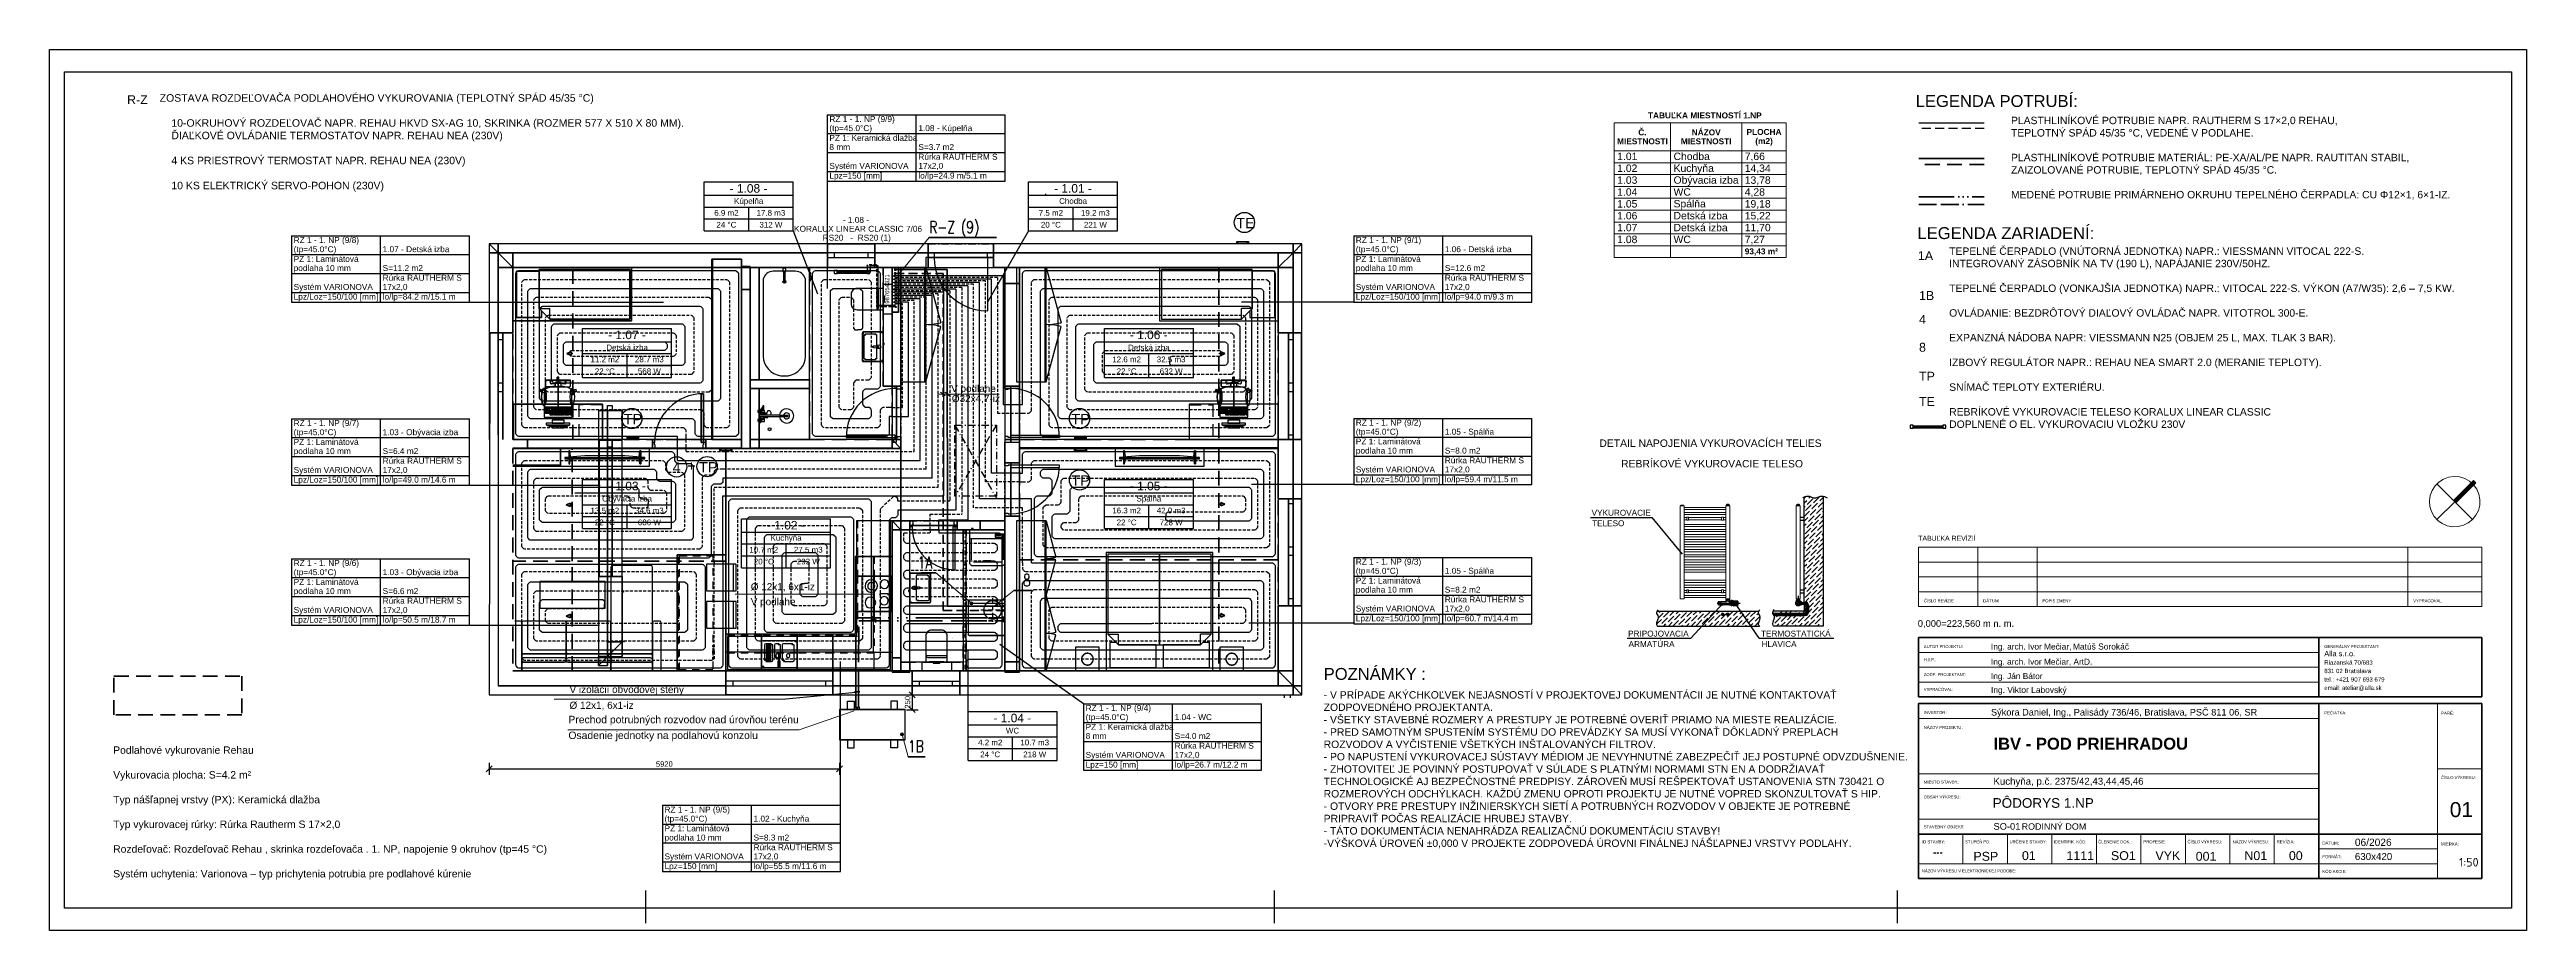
# Model space of a CAD drawing. Header units: millimetres. Extents: x 1046 to 74297, y 6145 to 54562.
# Drawn here: x 1046 to 42796, y 6145 to 20995 of the extents above; entities that cross this region are included whole.
import ezdxf

# ---------------------------------------------------------------- set-up
doc = ezdxf.new("R2010")
doc.units = ezdxf.units.MM
for name, pattern in [('__IARKOVAN__', [325, 200, -125]), ('__IARKOVAN___M', [225, 125, -100]), ('ACAD_ISO06W100', [36, 24, -3, 0, -3, 0, -3, 0, -3]), ('ACAD_ISO11W100', [33, 12, -3, 12, -3, 0, -3]), ('BODKO__IARKOVAN___3MM', [5, 3, -1, 0, -1]), ('BODKO__IARKOVAN___M', [225, 125, -42.5, 15, -42.5]), ('BODKO__IARKOVAN___S', [175, 75, -42.5, 15, -42.5]), ('DASH', [75, 50, -25]), ('STŘEDOVÁ', [50.8, 31.75, -6.35, 6.35, -6.35]), ('Čárkovaná', [325, 200, -125])]:
    doc.linetypes.add(name, pattern=pattern)
doc.layers.get('Defpoints').update_dxf_attribs({"color": 242})
for name, color, linetype, lineweight in [('-architekti rozpiska', 7, 'Continuous', 9), ('PISMO-R', 6, 'Continuous', 9), ('ROZVOD', 1, 'Continuous', 50), ('Schedule Graphics', 7, 'Continuous', 9), ('Text Notes', 7, 'Continuous', 9), ('UK_PRIVOD', 1, 'Continuous', 50), ('vyk-privod-45', 240, 'Continuous', 40), ('vyk-tc-privod', 175, 'ACAD_ISO06W100', 40), ('vyk-tc-vratka', 30, 'ACAD_ISO11W100', 40), ('vyk-vratka_35°C', 132, 'DASH', 40), ('vyk_POPIS', 7, 'Continuous', 20)]:
    doc.layers.add(name, color=color, linetype=linetype, lineweight=lineweight)
for name, color, linetype in [('1__NP___MIESTNOSTIUK', 7, 'Continuous'), ('1__NP___ROZDE_OVA_E', 7, 'Continuous'), ('1__NP___VYKUROVACIE_TELES_', 7, 'Continuous'), ('DILATA_N___K_RY', 7, 'Continuous'), ('DXF_LAYER', 1, 'Continuous'), ('koty1', 7, 'Continuous'), ('NEDEFINOVAN__POTRUBIE', 7, 'Continuous'), ('ODVODN__POTRUBIE', 7, 'Continuous'), ('ODVODN__POTRUBIE___PODL__VYK_', 7, 'Continuous'), ('OKRAJOV__DILAT_CIA_PDL', 2, 'Continuous'), ('OKRAJOV__Z_NY_', 7, 'Continuous'), ('PODLAHOVKA', 7, 'Continuous'), ('POLO_KY', 7, 'Continuous'), ('PR_VODN__POTRUBIE', 7, 'Continuous'), ('PR_VODN__POTRUBIE___PODL__VYK_', 7, 'Continuous'), ('TABU_KY', 7, 'Continuous'), ('uk_os', 8, 'STŘEDOVÁ'), ('uk_spiatocka', 5, 'Čárkovaná'), ('vyk-KOTY', 4, 'Continuous'), ('vyk-privod-45 PODL', 1, 'Continuous'), ('vyk-privod2', 7, 'Continuous'), ('vyk-vratka-ZARIADENIE', 7, 'Continuous'), ('vyk-vratka_35°C PODL', 5, 'DASH'), ('Z_NA_PRECHODOV_CH_POTRUB_', 7, 'Continuous'), ('Z_NY_ZN__EN_CH_V_KONOV', 7, 'Continuous')]:
    doc.layers.add(name, color=color, linetype=linetype)
doc.layers.add('NETLAC', color=6, linetype='Continuous', plot=False)
doc.styles.add('ARIAL', font='arial.ttf')
doc.styles.add('Arial$001H0', font='arial.ttf')
doc.styles.add('Arial$101H0', font='arialbd.ttf')
doc.styles.add('Arial_B', font='arialbd.ttf', dxfattribs={"width": 0.8, "height": 3})
doc.styles.add('GENEROVANĂť_STYL_11', font='arial.ttf')
doc.styles.add('GENEROVANĂť_STYL_14', font='arialbd.ttf')
doc.styles.add('ISOCPEUR$001H0', font='isocpeur.ttf')
doc.styles.add('ISOCPEUR_4', font='isocpeur.ttf', dxfattribs={"height": 100})
doc.styles.add('Microsoft Sans Serif$001H0', font='micross.ttf')
doc.styles.get("Standard").update_dxf_attribs({"font": 'arial.ttf'})
doc.styles.add('TEXT125', font='romans.shx', dxfattribs={"width": 0.8, "height": 100})
doc.dimstyles.new('CS_Priebežná_-_2_0_mm__stavbárska_čiarka_čERVENA', dxfattribs={"dimscale": 304.8, "dimtxt": 99.598118, "dimasz": 0.328084, "dimexe": 0.328084, "dimexo": 0.0625, "dimgap": 0, "dimtad": 1, "dimdec": 0, "dimrnd": 5, "dimzin": 0, "dimdsep": 46, "dimtxsty": 'ISOCPEUR_4', "dimblk1": 'OBLIQUE', "dimblk2": 'OBLIQUE', "dimsah": 1, "dimcen": 0.09, "dimazin": 0, "dimtfac": 1, "dimtdec": 4, "dimtix": 1, "dimtmove": 0, "dimatfit": 3, "dimfxl": 0.328084, "dimfxlon": 1, "dimtvp": 1, "dimtolj": 1, "dimtzin": 0, "dimarcsym": 2})

# ---------------------------------------------------------------- blocks, each defined once
blk = doc.blocks.new('A$C57FC20A3')
at = {"layer": 'vyk-vratka-ZARIADENIE', "color": 6, "lineweight": 30}
for p, q in [((0, 183, -5791), (28, 183, -5791)), ((0, 17, -5791), (28, 17, -5791)), ((28, 17, -5791), (28, 183, -5791)), ((28, 17, -5791), (28, 23, -5791))]:
    blk.add_line(p, q, dxfattribs=at)
at = {"layer": 'vyk-vratka-ZARIADENIE', "color": 6, "lineweight": 30, "elevation": -5791}
blk.add_lwpolyline([(40, 200), (40, 0), (0, 0), (0, 200)], close=True, dxfattribs=at)
blk = doc.blocks.new('N25')
at = {"layer": 'vyk-vratka-ZARIADENIE', "lineweight": 30}
blk.add_circle((42085, 49599), 154, dxfattribs=at)
blk.add_circle((42085, 49599), 154, dxfattribs=at)
blk = doc.blocks.new('wsrt')
at = {"lineweight": 30}
for p, q in [((10237, 1668), (10237, 1806)), ((10237, 1806), (10349, 1806)), ((10349, 1806), (10349, 1665)), ((10905, 1715), (10880, 1715)), ((10880, 1715), (10880, 1665)), ((10905, 1665), (10905, 1715)), ((10951, 1715), (10926, 1715)), ((10926, 1715), (10926, 1665)), ((10951, 1665), (10951, 1715)), ((11080, 1806), (10967, 1806)), ((10967, 1806), (10967, 1665)), ((11080, 1668), (11080, 1806)), ((10104, 1667), (11213, 1667)), ((10104, 1159), (10104, 1667)), ((10104, 1665), (11213, 1665)), ((10106, 1159), (10106, 1667)), ((11211, 1667), (11211, 1159)), ((11213, 1667), (11213, 1159)), ((11213, 1161), (10104, 1161)), ((11213, 1159), (10104, 1159)), ((10237, 1158), (10237, 1020)), ((10237, 1020), (10349, 1020)), ((10349, 1020), (10349, 1161)), ((10967, 1020), (10967, 1161)), ((11080, 1020), (10967, 1020)), ((11080, 1158), (11080, 1020))]:
    blk.add_line(p, q, dxfattribs=at)
blk = doc.blocks.new('_Oblique')
at = {"layer": 'koty1', "color": 0, "lineweight": -2}
blk.add_line((-0.5, -0.5), (0.5, 0.5), dxfattribs=at)
blk = doc.blocks.new('*D8')
at = {"layer": 'Defpoints', "color": 0, "transparency": 16777216}
for p in [(15468, 10117), (15468, 9867), (15586, 9867)]:
    blk.add_point(p, dxfattribs=at)
at = {"layer": 'vyk-KOTY', "color": 0, "lineweight": -2, "transparency": 16777216}
for p, q in [((15488, 10117), (15686, 10117)), ((15586, 10117), (15586, 9867)), ((15488, 9867), (15686, 9867))]:
    blk.add_line(p, q, dxfattribs=at)
at = {"layer": 'vyk-KOTY', "color": 0, "lineweight": -2, "transparency": 16777216, "xscale": 100, "yscale": 100, "zscale": 100}
for p, rotation in [((15586, 10117), 90), ((15586, 9867), 270)]:
    blk.add_blockref('_Oblique', p, dxfattribs=dict(at, rotation=rotation))
at = {"layer": 'vyk-KOTY', "color": 0, "transparency": 16777216, "insert": (15509, 9992), "char_height": 91.4, "attachment_point": 5, "rotation": 90, "style": 'ARIAL'}
blk.add_mtext('\\A1;250', dxfattribs=at)
blk = doc.blocks.new('*D9')
at = {"layer": 'Defpoints', "color": 0, "transparency": 16777216}
for p in [(8457, 10119), (14361, 9869), (14361, 8871)]:
    blk.add_point(p, dxfattribs=at)
at = {"layer": 'vyk-KOTY', "color": 0, "lineweight": -2, "transparency": 16777216}
for p, q in [((8457, 8971), (8457, 8771)), ((8457, 8871), (14361, 8871)), ((14361, 8971), (14361, 8771))]:
    blk.add_line(p, q, dxfattribs=at)
at = {"layer": 'vyk-KOTY', "color": 0, "lineweight": -2, "transparency": 16777216, "xscale": 100, "yscale": 100, "zscale": 100, "rotation": 180}
blk.add_blockref('_Oblique', (8457, 8871), dxfattribs=at)
at = {"layer": 'vyk-KOTY', "color": 0, "lineweight": -2, "transparency": 16777216, "xscale": 100, "yscale": 100, "zscale": 100}
blk.add_blockref('_Oblique', (14361, 8871), dxfattribs=at)
at = {"layer": 'vyk-KOTY', "color": 0, "transparency": 16777216, "insert": (11409, 8949), "char_height": 91.4, "attachment_point": 5, "style": 'ARIAL'}
blk.add_mtext('\\A1;5920', dxfattribs=at)

msp = doc.modelspace()

# ---------------------------------------------------------------- hatches: boundary and pattern name
at = {"true_color": 0x000007}
msp.add_hatch(color=7, dxfattribs=at).paths.add_polyline_path([(41567.9, 13392.4), (41903.7, 13728.3), (41941.8, 13690.1), (41606, 13354.3)])
at = {"layer": 'PISMO-R'}
h = msp.add_hatch(color=0, dxfattribs=at)
h.dxf.hatch_style = 1
h.paths.add_polyline_path([(16593.1, 11684.9, -0.3240802), (16611.1, 11660, -0.4142136), (16584.9, 11633.7), (16584.9, 11660)])
h.paths.add_polyline_path([(16593.1, 11684.9), (16584.9, 11660), (16558.6, 11660, -0.5104825)])
h.paths.add_polyline_path([(16558.6, 11660), (16584.9, 11660), (16584.9, 11633.7, -0.4142136)])
h = msp.add_hatch(color=0, dxfattribs=at)
h.dxf.hatch_style = 1
h.paths.add_polyline_path([(16593.1, 11684.9, -0.3240802), (16611.1, 11660, -0.4142136), (16584.9, 11633.7), (16584.9, 11660)])
h.paths.add_polyline_path([(16593.1, 11684.9), (16584.9, 11660), (16558.6, 11660, -0.5104825)])
h.paths.add_polyline_path([(16558.6, 11660), (16584.9, 11660), (16584.9, 11633.7, -0.4142136)])
h = msp.add_hatch(color=0, dxfattribs=at)
h.dxf.hatch_style = 1
h.paths.add_polyline_path([(17012.4, 11625.8, -0.3240802), (16994.4, 11650.7, -0.4142136), (17020.6, 11677), (17020.6, 11650.7)])
h.paths.add_polyline_path([(17012.4, 11625.8), (17020.6, 11650.7), (17046.9, 11650.7, -0.5104825)])
h.paths.add_polyline_path([(17046.9, 11650.7), (17020.6, 11650.7), (17020.6, 11677, -0.4142136)])
h = msp.add_hatch(color=0, dxfattribs=at)
h.dxf.hatch_style = 1
h.paths.add_polyline_path([(15440, 9459.2, 0.3240802), (15415.1, 9477.3, 0.4142136), (15388.8, 9451), (15415.1, 9451)])
h.paths.add_polyline_path([(15440, 9459.2), (15415.1, 9451), (15415.1, 9424.8, 0.5104825)])
h.paths.add_polyline_path([(15415.1, 9424.8), (15415.1, 9451), (15388.8, 9451, 0.4142136)])
h = msp.add_hatch(color=0, dxfattribs=at)
h.dxf.hatch_style = 1
h.paths.add_polyline_path([(15440, 9459.2, 0.3240802), (15415.1, 9477.3, 0.4142136), (15388.8, 9451), (15415.1, 9451)])
h.paths.add_polyline_path([(15440, 9459.2), (15415.1, 9451), (15415.1, 9424.8, 0.5104825)])
h.paths.add_polyline_path([(15415.1, 9424.8), (15415.1, 9451), (15388.8, 9451, 0.4142136)])

# ---------------------------------------------------------------- linework, layer by layer
at = {"color": 7, "linetype": 'Continuous', "lineweight": 18}
for p, q in [((27420, 19758.7), (30320, 19758.7)), ((27420, 19287.3), (27420, 19758.7)), ((28370, 19287.3), (28370, 19758.7)), ((29570, 19287.3), (29570, 19758.7)), ((30320, 19287.3), (30320, 19758.7)), ((27420, 19287.3), (28370, 19287.3)), ((27420, 19087.3), (27420, 19287.3)), ((28370, 19287.3), (29570, 19287.3)), ((28370, 19087.3), (28370, 19287.3)), ((29570, 19287.3), (30320, 19287.3)), ((29570, 19087.3), (29570, 19287.3)), ((30320, 19087.3), (30320, 19287.3)), ((27420, 19087.3), (28370, 19087.3)), ((27420, 18887.3), (27420, 19087.3)), ((27420, 18887.3), (28370, 18887.3)), ((27420, 18687.3), (27420, 18887.3)), ((28370, 19087.3), (29570, 19087.3)), ((28370, 18887.3), (28370, 19087.3)), ((28370, 18887.3), (29570, 18887.3)), ((28370, 18687.3), (28370, 18887.3)), ((29570, 19087.3), (30320, 19087.3)), ((29570, 18887.3), (29570, 19087.3)), ((29570, 18887.3), (30320, 18887.3)), ((29570, 18687.3), (29570, 18887.3)), ((30320, 18887.3), (30320, 19087.3)), ((30320, 18687.3), (30320, 18887.3)), ((27420, 18687.3), (28370, 18687.3)), ((27420, 18487.3), (27420, 18687.3)), ((27420, 18487.3), (28370, 18487.3)), ((27420, 18287.3), (27420, 18487.3)), ((28370, 18687.3), (29570, 18687.3)), ((28370, 18487.3), (28370, 18687.3)), ((28370, 18487.3), (29570, 18487.3)), ((28370, 18287.3), (28370, 18487.3)), ((29570, 18687.3), (30320, 18687.3)), ((29570, 18487.3), (29570, 18687.3)), ((29570, 18487.3), (30320, 18487.3)), ((29570, 18287.3), (29570, 18487.3)), ((30320, 18487.3), (30320, 18687.3)), ((30320, 18287.3), (30320, 18487.3)), ((27420, 18287.3), (28370, 18287.3)), ((27420, 18087.3), (27420, 18287.3)), ((27420, 18087.3), (28370, 18087.3)), ((27420, 17887.3), (27420, 18087.3)), ((28370, 18287.3), (29570, 18287.3)), ((28370, 18087.3), (28370, 18287.3)), ((28370, 18087.3), (29570, 18087.3)), ((28370, 17887.3), (28370, 18087.3)), ((29570, 18287.3), (30320, 18287.3)), ((29570, 18087.3), (29570, 18287.3)), ((29570, 18087.3), (30320, 18087.3)), ((29570, 17887.3), (29570, 18087.3)), ((30320, 18087.3), (30320, 18287.3)), ((30320, 17887.3), (30320, 18087.3)), ((27420, 17887.3), (28370, 17887.3)), ((27420, 17687.3), (27420, 17887.3)), ((27420, 17687.3), (28370, 17687.3)), ((27420, 17487.3), (27420, 17687.3)), ((28370, 17887.3), (29570, 17887.3)), ((28370, 17687.3), (28370, 17887.3)), ((28370, 17687.3), (29570, 17687.3)), ((28370, 17487.3), (28370, 17687.3)), ((29570, 17887.3), (30320, 17887.3)), ((29570, 17687.3), (29570, 17887.3)), ((29570, 17687.3), (30320, 17687.3)), ((29570, 17487.3), (29570, 17687.3)), ((30320, 17687.3), (30320, 17887.3)), ((30320, 17487.3), (30320, 17687.3)), ((27420, 17487.3), (28370, 17487.3)), ((28370, 17487.3), (29570, 17487.3)), ((29570, 17487.3), (30320, 17487.3))]:
    msp.add_line(p, q, dxfattribs=at)
for p, q in [((13580.9, 17938.5), (13992.8, 16878.6)), ((17549.7, 17938.5), (16856.7, 16738.2)), ((30623.9, 13430.5), (30656.7, 13463.3)), ((30623.9, 11675.1), (30623.9, 13457.1)), ((30623.9, 13353.9), (30664.5, 13394.5)), ((30674.1, 13327.4), (30769.9, 13423.2)), ((30702.8, 13432.8), (30727.9, 13457.9)), ((30779.4, 13356.1), (30875.2, 13451.9)), ((30856.1, 13279.5), (30948.9, 13372.4)), ((30884.8, 13384.9), (30948.9, 13449)), ((30948.9, 11279.8), (30948.9, 13465.9)), ((27020, 13107.2), (28053.7, 13107.2)), ((28053.7, 13107.2), (28567.1, 12489.1)), ((30555.6, 13113.9), (30623.9, 13113.9)), ((30555.6, 13062.7), (30623.9, 13062.7)), ((30623.9, 13277.2), (30635.8, 13289.1)), ((30623.9, 13124), (30712.4, 13212.5)), ((30623.9, 13047.3), (30683.6, 13107.1)), ((30623.9, 12970.7), (30654.9, 13001.7)), ((30645.3, 13222), (30741.1, 13317.8)), ((30664.5, 12934.7), (30760.3, 13030.5)), ((30693.2, 13040), (30789, 13135.8)), ((30722, 13145.4), (30817.8, 13241.2)), ((30741.1, 12858), (30836.9, 12953.8)), ((30750.7, 13250.8), (30846.5, 13346.6)), ((30769.9, 12963.4), (30865.6, 13059.2)), ((30798.6, 13068.8), (30894.4, 13164.6)), ((30827.3, 13174.1), (30923.1, 13269.9)), ((30846.5, 12886.8), (30942.3, 12982.6)), ((30875.2, 12992.1), (30948.9, 13065.8)), ((30904, 13097.5), (30948.9, 13142.5)), ((30932.7, 13202.9), (30948.9, 13219.1)), ((30623.9, 12894.1), (30626.2, 12896.4)), ((30623.9, 12740.8), (30702.8, 12819.7)), ((30623.9, 12664.2), (30674.1, 12714.4)), ((30623.9, 12587.5), (30645.3, 12609)), ((30626.2, 12436.6), (30722, 12532.4)), ((30635.8, 12829.3), (30731.5, 12925.1)), ((30654.9, 12541.9), (30750.7, 12637.7)), ((30683.6, 12647.3), (30779.4, 12743.1)), ((30712.4, 12752.7), (30808.2, 12848.5)), ((30731.5, 12465.3), (30827.3, 12561.1)), ((30760.3, 12570.7), (30856.1, 12666.5)), ((30789, 12676), (30884.8, 12771.8)), ((30817.8, 12781.4), (30913.5, 12877.2)), ((30836.9, 12494), (30932.7, 12589.8)), ((30865.6, 12599.4), (30948.9, 12682.7)), ((30894.4, 12704.8), (30948.9, 12759.3)), ((30923.1, 12810.1), (30948.9, 12836)), ((30942.3, 12522.8), (30948.9, 12529.4)), ((30623.9, 12357.7), (30693.2, 12427)), ((30623.9, 12281), (30664.5, 12321.6)), ((30623.9, 12204.4), (30635.8, 12216.2)), ((30623.9, 12051.1), (30712.4, 12139.6)), ((30645.3, 12149.2), (30741.1, 12245)), ((30674.1, 12254.6), (30769.9, 12350.4)), ((30702.8, 12359.9), (30798.6, 12455.7)), ((30722, 12072.6), (30817.8, 12168.4)), ((30750.7, 12177.9), (30846.5, 12273.7)), ((30779.4, 12283.3), (30875.2, 12379.1)), ((30808.2, 12388.7), (30904, 12484.5)), ((30827.3, 12101.3), (30923.1, 12197.1)), ((30856.1, 12206.7), (30948.9, 12299.5)), ((30884.8, 12312), (30948.9, 12376.2)), ((30913.5, 12417.4), (30948.9, 12452.8)), ((30932.7, 12130), (30948.9, 12146.3)), ((14946.9, 11816.6), (14946.9, 11364.9)), ((30555.6, 11885.1), (30623.9, 11885.1)), ((30555.6, 11833.9), (30623.9, 11833.9)), ((30623.9, 11974.5), (30683.6, 12034.2)), ((30623.9, 11897.9), (30654.9, 11928.9)), ((30623.9, 11821.2), (30626.2, 11823.5)), ((30635.8, 11756.5), (30731.5, 11852.3)), ((30637.8, 11681.9), (30702.8, 11746.9)), ((30664.5, 11861.8), (30760.3, 11957.6)), ((30693.2, 11967.2), (30789, 12063)), ((30712.4, 11679.8), (30808.2, 11775.6)), ((30741.1, 11785.2), (30836.9, 11881)), ((30769.9, 11890.6), (30865.6, 11986.4)), ((30789, 11603.2), (30884.8, 11699)), ((30798.6, 11995.9), (30894.4, 12091.7)), ((30817.8, 11708.6), (30913.5, 11804.4)), ((30846.5, 11813.9), (30942.3, 11909.7)), ((30875.2, 11919.3), (30948.9, 11993)), ((30904, 12024.7), (30948.9, 12069.6)), ((30923.1, 11737.3), (30948.9, 11763.1)), ((28138.1, 11311.8), (28214.5, 11388.3)), ((28146.8, 11529.7), (29228, 11529.7)), ((28147.7, 11276.8), (29863.2, 11276.8)), ((28165.2, 11415.6), (28243.3, 11493.7)), ((28176.2, 11503.3), (28202.6, 11529.7)), ((28179.7, 11276.8), (28185.8, 11282.9)), ((28224.1, 11321.3), (28319.9, 11417)), ((28252.9, 11426.6), (28348.6, 11522.4)), ((28256.3, 11276.8), (28291.2, 11311.7)), ((28329.5, 11350), (28425.3, 11445.8)), ((28333, 11276.8), (28396.5, 11340.4)), ((28358.2, 11455.4), (28432.5, 11529.7)), ((28409.6, 11276.8), (28501.9, 11369.2)), ((28434.9, 11378.7), (28530.6, 11474.5)), ((28463.6, 11484.1), (28509.1, 11529.7)), ((28511.5, 11302.1), (28607.3, 11397.9)), ((28540.2, 11407.5), (28636, 11503.3)), ((28562.9, 11276.8), (28578.5, 11292.5)), ((28569, 11512.8), (28585.8, 11529.7)), ((28616.9, 11330.8), (28712.6, 11426.6)), ((28639.5, 11276.8), (28683.9, 11321.3)), ((28645.6, 11436.2), (28739, 11529.7)), ((28711.2, 11070), (29253.5, 11660.6)), ((28716.1, 11276.8), (28789.3, 11350)), ((28722.2, 11359.6), (28818, 11455.4)), ((28751, 11464.9), (28815.7, 11529.7)), ((28798.8, 11282.9), (28894.6, 11378.7)), ((28827.6, 11388.3), (28923.4, 11484.1)), ((28856.3, 11493.7), (28892.3, 11529.7)), ((28904.2, 11311.7), (29000, 11407.5)), ((28933, 11417), (29028.7, 11512.8)), ((28946, 11276.8), (28971.3, 11302.1)), ((28961.7, 11522.4), (28968.9, 11529.7)), ((29009.6, 11340.4), (29105.4, 11436.2)), ((29022.6, 11276.8), (29076.6, 11330.8)), ((29038.3, 11445.8), (29122.2, 11529.7)), ((29099.3, 11276.8), (29182, 11359.6)), ((29115, 11369.2), (29210.7, 11464.9)), ((29143.7, 11474.5), (29198.8, 11529.7)), ((29191.6, 11292.5), (29287.4, 11388.3)), ((29220.3, 11397.9), (29313.4, 11490.9)), ((29228, 11529.7), (29861.8, 11529.7)), ((29252.5, 11276.8), (29258.6, 11282.9)), ((29270.7, 11524.9), (29275.5, 11529.7)), ((29297, 11321.3), (29392.7, 11417)), ((29325.7, 11426.6), (29421.5, 11522.4)), ((29329.2, 11276.8), (29364, 11311.7)), ((29402.3, 11350), (29498.1, 11445.8)), ((29405.8, 11276.8), (29469.4, 11340.4)), ((29431.1, 11455.4), (29505.4, 11529.7)), ((29861.5, 11070), (29456.2, 11663.4)), ((29482.4, 11276.8), (29574.7, 11369.2)), ((29507.7, 11378.7), (29603.5, 11474.5)), ((29536.4, 11484.1), (29582, 11529.7)), ((29584.3, 11302.1), (29680.1, 11397.9)), ((29613.1, 11407.5), (29708.8, 11503.3)), ((29635.7, 11276.8), (29651.4, 11292.5)), ((29641.8, 11512.8), (29658.6, 11529.7)), ((29689.7, 11330.8), (29785.5, 11426.6)), ((29712.3, 11276.8), (29756.7, 11321.3)), ((29718.4, 11436.2), (29811.9, 11529.7)), ((29789, 11276.8), (29858.5, 11346.3)), ((29795.1, 11359.6), (29878.4, 11443)), ((29823.8, 11464.9), (29851.7, 11492.9)), ((30092.3, 11496), (30636.8, 11496)), ((30099.5, 11526.7), (30102.4, 11529.7)), ((30623.9, 11529.7), (30100.9, 11529.7)), ((30103.8, 11279.8), (30948.9, 11279.8)), ((30112.9, 11386.8), (30118.5, 11392.5)), ((30116.3, 11453.3), (30636.8, 11453.3)), ((30128.1, 11325.4), (30223.9, 11421.2)), ((30145.3, 11496), (30147.2, 11497.8)), ((30156.8, 11430.8), (30179.3, 11453.3)), ((30159.1, 11279.8), (30195.1, 11315.8)), ((30222, 11496), (30252.6, 11526.6)), ((30233.4, 11354.1), (30329.2, 11449.9)), ((30235.7, 11279.8), (30300.5, 11344.6)), ((30298.6, 11496), (30332.3, 11529.7)), ((30312.4, 11279.8), (30405.9, 11373.3)), ((30338.8, 11382.9), (30409.2, 11453.3)), ((30375.2, 11496), (30408.9, 11529.7)), ((30415.4, 11306.3), (30511.2, 11402)), ((30444.2, 11411.6), (30485.8, 11453.3)), ((30465.6, 11279.8), (30482.5, 11296.7)), ((30472.9, 11517), (30485.6, 11529.7)), ((30520.8, 11335), (30616.6, 11430.8)), ((30528.5, 11496), (30540, 11507.4)), ((30542.2, 11279.8), (30587.9, 11325.4)), ((30549.5, 11440.4), (30562.5, 11453.3)), ((30605.1, 11496), (30645.3, 11536.1)), ((30618.9, 11279.8), (30693.2, 11354.1)), ((30623.9, 11681.9), (30636.8, 11681.9)), ((30623.9, 11646.1), (30623.9, 11529.7)), ((30623.9, 11639.3), (30636.8, 11639.3)), ((30623.9, 11591.3), (30649.6, 11617)), ((30626.2, 11363.7), (30722, 11459.5)), ((30649.6, 11626.5), (30649.6, 11508.8)), ((30692.2, 11583.1), (30779.4, 11670.3)), ((30692.2, 11626.5), (30692.2, 11508.8)), ((30692.2, 11506.4), (30750.7, 11564.9)), ((30702.8, 11287.1), (30798.6, 11382.9)), ((30731.5, 11392.5), (30827.3, 11488.3)), ((30760.3, 11497.8), (30856.1, 11593.6)), ((30808.2, 11315.8), (30904, 11411.6)), ((30836.9, 11421.2), (30932.7, 11517)), ((30848.8, 11279.8), (30875.2, 11306.3)), ((30865.6, 11526.6), (30948.9, 11609.8)), ((30894.4, 11631.9), (30948.9, 11686.5)), ((16527.9, 9836.3), (16527.9, 10869.1)), ((17146.9, 11119.1), (17064.3, 11119.1)), ((27635.5, 11070), (28711.2, 11070)), ((29861.5, 11070), (31123.7, 11070)), ((14635.4, 10156.5), (13458.7, 10044.9)), ((11096.1, 6270), (11096.1, 6820)), ((21696.1, 6270), (21696.1, 6820)), ((32196.1, 6270), (32196.1, 6820))]:
    msp.add_line(p, q)
at = {"color": 7, "linetype": 'Continuous', "lineweight": 9, "true_color": 0x000007}
for p, q in [((41484.3, 13785.8), (41398.1, 13754.1)), ((41575.4, 13798.2), (41484.3, 13785.8)), ((41667, 13790.7), (41575.4, 13798.2)), ((41754.8, 13763.7), (41667, 13790.7)), ((41174.5, 13475.9), (41162.1, 13384.8)), ((41162.1, 13384.8), (41169.5, 13293.2)), ((41206.2, 13562.2), (41174.5, 13475.9)), ((41255.7, 13639.6), (41206.2, 13562.2)), ((41320.6, 13704.6), (41255.7, 13639.6)), ((41887.4, 13072.8), (41286.4, 13673.8)), ((41586.9, 13373.3), (41286.4, 13072.8)), ((41398.1, 13754.1), (41320.6, 13704.6)), ((41548.8, 13411.4), (41586.9, 13373.3)), ((41903.7, 13728.3), (41567.8, 13392.4)), ((41567.8, 13392.4), (41903.7, 13728.3)), ((41567.8, 13392.4), (41606, 13354.3)), ((41567.8, 13392.4), (41606, 13354.3)), ((41606, 13354.3), (41941.8, 13690.1)), ((41941.8, 13690.1), (41606, 13354.3)), ((41834.8, 13718.5), (41754.8, 13763.7)), ((41903.2, 13657.1), (41834.8, 13718.5)), ((41956.9, 13582.5), (41903.2, 13657.1)), ((41941.8, 13690.1), (41903.7, 13728.3)), ((41941.8, 13690.1), (41903.7, 13728.3)), ((41993.2, 13498.1), (41956.9, 13582.5)), ((42010.5, 13407.8), (41993.2, 13498.1)), ((42008, 13316), (42010.5, 13407.8)), ((41169.5, 13293.2), (41196.5, 13205.4)), ((41196.5, 13205.4), (41241.7, 13125.4)), ((41241.7, 13125.4), (41303.1, 13057)), ((41303.1, 13057), (41377.7, 13003.4)), ((41377.7, 13003.4), (41462.2, 12967.1)), ((41462.2, 12967.1), (41552.4, 12949.7)), ((41552.4, 12949.7), (41644.3, 12952.2)), ((41644.3, 12952.2), (41733.5, 12974.4)), ((41733.5, 12974.4), (41815.8, 13015.2)), ((41815.8, 13015.2), (41887.4, 13072.8)), ((41887.4, 13072.8), (41945, 13144.4)), ((41945, 13144.4), (41985.8, 13226.8)), ((41985.8, 13226.8), (42008, 13316)), ((32546.4, 12603.6), (32546.4, 11603.6)), ((32546.4, 12603.6), (42046.1, 12603.6)), ((33546.3, 12603.6), (33546.3, 11603.6)), ((34546.3, 12603.6), (34546.3, 11603.6)), ((40796.2, 12603.6), (40796.2, 11603.6)), ((42046.1, 11603.6), (42046.1, 12603.6)), ((32546.4, 12353.6), (42046.1, 12353.6)), ((32546.4, 12103.6), (42046.1, 12103.6)), ((32546.4, 11853.6), (42046.1, 11853.6)), ((32546.4, 11603.6), (42046.1, 11603.6)), ((39296.2, 10082.5), (39296.2, 11082.5)), ((39296.2, 10832.5), (32546.4, 10832.5)), ((39296.2, 10582.5), (32546.4, 10582.5)), ((39296.2, 10332.5), (32546.4, 10332.5)), ((39296.2, 9720), (32546.4, 9720)), ((41296.1, 7020), (41296.1, 9969.9)), ((39296.2, 8785.4), (32546.4, 8785.4)), ((39296.2, 8970), (39296.2, 7770)), ((41296.1, 8870), (42046.1, 8870)), ((39296.2, 8535.4), (32546.4, 8535.4)), ((39296.2, 8020), (32546.4, 8020)), ((33296.3, 7770), (33296.3, 7270)), ((34046.3, 7770), (34046.3, 7270)), ((34796.3, 7770), (34796.3, 7270)), ((35546.3, 7770), (35546.3, 7270)), ((36296.3, 7770), (36296.3, 7270)), ((37046.3, 7770), (37046.3, 7270)), ((37796.2, 7770), (37796.2, 7270)), ((38546.2, 7770), (38546.2, 7270)), ((39296.2, 7770), (39296.2, 7020)), ((42046.1, 7770), (39296.2, 7770)), ((41296.1, 7520), (39296.2, 7520)), ((41296.1, 7270), (32546.4, 7270))]:
    msp.add_line(p, q, dxfattribs=at)
at = {"color": 3, "lineweight": 18}
for p, q in [((28600.8, 13305.1), (28532.6, 13305.1)), ((28532.6, 13305.1), (28532.6, 11735)), ((28600.8, 11735), (28600.8, 13305.1)), ((29300.6, 13277.8), (28600.8, 13277.8)), ((28600.8, 13277.8), (28600.8, 13240.2)), ((28600.8, 13240.2), (29300.6, 13240.2)), ((29300.6, 13192.4), (28600.8, 13192.4)), ((28600.8, 13192.4), (28600.8, 13154.9)), ((28600.8, 13154.9), (29300.6, 13154.9)), ((28641.2, 13107.1), (28600.8, 13107.1)), ((28600.8, 13107.1), (28600.8, 13069.5)), ((28600.8, 13069.5), (28641.2, 13069.5)), ((29300.6, 12991), (28600.8, 12991)), ((28600.8, 12991), (28600.8, 12953.5)), ((28600.8, 12953.5), (29300.6, 12953.5)), ((29228.4, 13107.1), (28673, 13107.1)), ((28673, 13069.5), (29228.4, 13069.5)), ((29300.6, 13107.1), (29260.2, 13107.1)), ((29260.2, 13069.5), (29300.6, 13069.5)), ((29368.8, 13305.1), (29300.6, 13305.1)), ((29300.6, 13305.1), (29300.6, 11735)), ((29300.6, 13240.2), (29300.6, 13277.8)), ((29300.6, 13154.9), (29300.6, 13192.4)), ((29300.6, 13069.5), (29300.6, 13107.1)), ((29300.6, 12953.5), (29300.6, 12991)), ((29368.8, 11735), (29368.8, 13305.1)), ((30555.6, 13305.1), (30487.4, 13305.1)), ((30487.4, 13305.1), (30487.4, 11735)), ((30555.6, 11735), (30555.6, 13305.1)), ((29300.6, 12905.7), (28600.8, 12905.7)), ((28600.8, 12905.7), (28600.8, 12868.2)), ((28600.8, 12868.2), (29300.6, 12868.2)), ((29300.6, 12820.4), (28600.8, 12820.4)), ((28600.8, 12820.4), (28600.8, 12782.8)), ((28600.8, 12782.8), (29300.6, 12782.8)), ((29300.6, 12735), (28600.8, 12735)), ((28600.8, 12735), (28600.8, 12697.5)), ((28600.8, 12697.5), (29300.6, 12697.5)), ((29300.6, 12649.7), (28600.8, 12649.7)), ((28600.8, 12649.7), (28600.8, 12612.2)), ((28600.8, 12612.2), (29300.6, 12612.2)), ((29300.6, 12564.4), (28600.8, 12564.4)), ((28600.8, 12564.4), (28600.8, 12526.8)), ((28600.8, 12526.8), (29300.6, 12526.8)), ((29300.6, 12868.2), (29300.6, 12905.7)), ((29300.6, 12782.8), (29300.6, 12820.4)), ((29300.6, 12697.5), (29300.6, 12735)), ((29300.6, 12612.2), (29300.6, 12649.7)), ((29300.6, 12526.8), (29300.6, 12564.4)), ((29300.6, 12479), (28600.8, 12479)), ((28600.8, 12479), (28600.8, 12441.5)), ((28600.8, 12441.5), (29300.6, 12441.5)), ((29300.6, 12393.7), (28600.8, 12393.7)), ((28600.8, 12393.7), (28600.8, 12356.2)), ((28600.8, 12356.2), (29300.6, 12356.2)), ((29300.6, 12308.4), (28600.8, 12308.4)), ((28600.8, 12308.4), (28600.8, 12270.8)), ((28600.8, 12270.8), (29300.6, 12270.8)), ((29300.6, 12223), (28600.8, 12223)), ((28600.8, 12223), (28600.8, 12185.5)), ((28600.8, 12185.5), (29300.6, 12185.5)), ((29300.6, 12441.5), (29300.6, 12479)), ((29300.6, 12356.2), (29300.6, 12393.7)), ((29300.6, 12270.8), (29300.6, 12308.4)), ((29300.6, 12185.5), (29300.6, 12223)), ((28532.6, 11735), (28600.8, 11735)), ((29300.6, 12049), (28600.8, 12049)), ((28600.8, 12049), (28600.8, 12011.4)), ((28600.8, 12011.4), (29300.6, 12011.4)), ((29300.6, 11963.6), (28600.8, 11963.6)), ((28600.8, 11963.6), (28600.8, 11926.1)), ((28600.8, 11926.1), (29300.6, 11926.1)), ((28641.2, 11878.3), (28600.8, 11878.3)), ((28600.8, 11878.3), (28600.8, 11840.8)), ((28600.8, 11840.8), (28641.2, 11840.8)), ((29300.6, 11793), (28600.8, 11793)), ((28600.8, 11793), (28600.8, 11755.4)), ((28600.8, 11755.4), (29300.6, 11755.4)), ((29228.4, 11878.3), (28673, 11878.3)), ((28673, 11840.8), (29228.4, 11840.8)), ((29300.6, 11878.3), (29260.2, 11878.3)), ((29260.2, 11840.8), (29300.6, 11840.8)), ((29300.6, 12011.4), (29300.6, 12049)), ((29300.6, 11926.1), (29300.6, 11963.6)), ((29300.6, 11840.8), (29300.6, 11878.3)), ((29300.6, 11755.4), (29300.6, 11793)), ((29300.6, 11735), (29368.8, 11735)), ((30487.4, 11735), (30555.6, 11735))]:
    msp.add_line(p, q, dxfattribs=at)
at = {"color": 5, "lineweight": 18}
for p, q in [((28593.7, 13307.4), (28540.6, 13307.4)), ((28540.6, 13307.4), (28540.6, 13305.6)), ((28540.6, 13305.6), (28593.7, 13305.6)), ((28589.1, 13314.5), (28545.2, 13314.5)), ((28545.2, 13314.5), (28545.2, 13307.4)), ((28545.2, 13307.4), (28589.1, 13307.4)), ((28554.8, 13314.5), (28554.8, 13307.4)), ((28579.4, 13314.5), (28579.4, 13307.4)), ((28589.1, 13307.4), (28589.1, 13314.5)), ((28593.7, 13305.6), (28593.7, 13307.4)), ((29362.4, 13313.7), (29307.9, 13313.7)), ((29307.9, 13313.7), (29307.9, 13307.4)), ((29307.9, 13307.4), (29362.4, 13307.4)), ((29361.7, 13307.4), (29308.6, 13307.4)), ((29308.6, 13307.4), (29308.6, 13305.6)), ((29308.6, 13305.6), (29361.7, 13305.6)), ((29357.1, 13325.7), (29313.2, 13325.7)), ((29313.2, 13325.7), (29313.2, 13313.7)), ((29313.2, 13313.7), (29357.1, 13313.7)), ((29350.1, 13331.7), (29320.1, 13331.7)), ((29320.1, 13331.7), (29320.1, 13325.7)), ((29320.1, 13325.7), (29350.1, 13325.7)), ((29321.1, 13331.7), (29321.1, 13325.7)), ((29322.1, 13331.7), (29322.1, 13325.7)), ((29322.8, 13325.7), (29322.8, 13313.7)), ((29323.2, 13331.7), (29323.2, 13325.7)), ((29324.2, 13331.7), (29324.2, 13325.7)), ((29325.2, 13331.7), (29325.2, 13325.7)), ((29326.2, 13331.7), (29326.2, 13325.7)), ((29327.2, 13331.7), (29327.2, 13325.7)), ((29328.2, 13331.7), (29328.2, 13325.7)), ((29329.2, 13331.7), (29329.2, 13325.7)), ((29330.2, 13331.7), (29330.2, 13325.7)), ((29331.2, 13331.7), (29331.2, 13325.7)), ((29332.2, 13331.7), (29332.2, 13325.7)), ((29333.2, 13331.7), (29333.2, 13325.7)), ((29334.2, 13331.7), (29334.2, 13325.7)), ((29335.2, 13331.7), (29335.2, 13325.7)), ((29336.2, 13331.7), (29336.2, 13325.7)), ((29337.3, 13331.7), (29337.3, 13325.7)), ((29338.3, 13331.7), (29338.3, 13325.7)), ((29339.3, 13331.7), (29339.3, 13325.7)), ((29340.3, 13331.7), (29340.3, 13325.7)), ((29341.3, 13331.7), (29341.3, 13325.7)), ((29342.3, 13331.7), (29342.3, 13325.7)), ((29343.3, 13331.7), (29343.3, 13325.7)), ((29344.3, 13331.7), (29344.3, 13325.7)), ((29345.3, 13331.7), (29345.3, 13325.7)), ((29346.3, 13331.7), (29346.3, 13325.7)), ((29347.3, 13331.7), (29347.3, 13325.7)), ((29347.4, 13325.7), (29347.4, 13313.7)), ((29348.3, 13331.7), (29348.3, 13325.7)), ((29349.3, 13331.7), (29349.3, 13325.7)), ((29350.1, 13325.7), (29350.1, 13331.7)), ((29357.1, 13313.7), (29357.1, 13325.7)), ((29361.7, 13305.6), (29361.7, 13307.4)), ((29362.4, 13307.4), (29362.4, 13313.7))]:
    msp.add_line(p, q, dxfattribs=at)
at = {"lineweight": 18}
for p, q in [((28641.2, 13113.4), (28673, 13113.4)), ((28641.2, 13063.3), (28641.2, 13113.4)), ((28673, 13063.3), (28641.2, 13063.3)), ((28673, 13113.4), (28673, 13063.3)), ((29260.2, 13113.4), (29228.4, 13113.4)), ((29228.4, 13113.4), (29228.4, 13063.3)), ((29228.4, 13063.3), (29260.2, 13063.3)), ((29260.2, 13063.3), (29260.2, 13113.4)), ((28641.2, 11884.6), (28673, 11884.6)), ((28641.2, 11834.5), (28641.2, 11884.6)), ((28673, 11834.5), (28641.2, 11834.5)), ((28673, 11884.6), (28673, 11834.5)), ((29260.2, 11884.6), (29228.4, 11884.6)), ((29228.4, 11884.6), (29228.4, 11834.5)), ((29228.4, 11834.5), (29260.2, 11834.5)), ((29260.2, 11834.5), (29260.2, 11884.6))]:
    msp.add_line(p, q, dxfattribs=at)
at = {"color": 172, "lineweight": 18}
for p, q in [((30486, 13312.3), (30488.1, 13316.6)), ((30494.7, 13308.2), (30486, 13312.3)), ((30488.1, 13316.6), (30494.7, 13313.5)), ((30549.2, 13313.7), (30494.7, 13313.7)), ((30494.7, 13313.7), (30494.7, 13307.4)), ((30494.7, 13307.4), (30549.2, 13307.4)), ((30548.5, 13307.4), (30495.4, 13307.4)), ((30495.4, 13307.4), (30495.4, 13305.6)), ((30495.4, 13305.6), (30548.5, 13305.6)), ((30543.9, 13325.7), (30500, 13325.7)), ((30500, 13325.7), (30500, 13313.7)), ((30500, 13313.7), (30543.9, 13313.7)), ((30536.9, 13331.7), (30506.9, 13331.7)), ((30506.9, 13331.7), (30506.9, 13325.7)), ((30506.9, 13325.7), (30536.9, 13325.7)), ((30507.9, 13331.7), (30507.9, 13325.7)), ((30508.9, 13331.7), (30508.9, 13325.7)), ((30509.6, 13325.7), (30509.6, 13313.7)), ((30510, 13331.7), (30510, 13325.7)), ((30511, 13331.7), (30511, 13325.7)), ((30512, 13331.7), (30512, 13325.7)), ((30513, 13331.7), (30513, 13325.7)), ((30514, 13331.7), (30514, 13325.7)), ((30515, 13331.7), (30515, 13325.7)), ((30516, 13331.7), (30516, 13325.7)), ((30517, 13331.7), (30517, 13325.7)), ((30518, 13331.7), (30518, 13325.7)), ((30519, 13331.7), (30519, 13325.7)), ((30520, 13331.7), (30520, 13325.7)), ((30521, 13331.7), (30521, 13325.7)), ((30522, 13331.7), (30522, 13325.7)), ((30523, 13331.7), (30523, 13325.7)), ((30524.1, 13331.7), (30524.1, 13325.7)), ((30525.1, 13331.7), (30525.1, 13325.7)), ((30526.1, 13331.7), (30526.1, 13325.7)), ((30527.1, 13331.7), (30527.1, 13325.7)), ((30528.1, 13331.7), (30528.1, 13325.7)), ((30529.1, 13331.7), (30529.1, 13325.7)), ((30530.1, 13331.7), (30530.1, 13325.7)), ((30531.1, 13331.7), (30531.1, 13325.7)), ((30532.1, 13331.7), (30532.1, 13325.7)), ((30533.1, 13331.7), (30533.1, 13325.7)), ((30534.1, 13331.7), (30534.1, 13325.7)), ((30534.2, 13325.7), (30534.2, 13313.7)), ((30535.1, 13331.7), (30535.1, 13325.7)), ((30536.1, 13331.7), (30536.1, 13325.7)), ((30536.9, 13325.7), (30536.9, 13331.7)), ((30543.9, 13313.7), (30543.9, 13325.7)), ((30548.5, 13305.6), (30548.5, 13307.4)), ((30549.2, 13307.4), (30549.2, 13313.7)), ((29307.8, 11722.6), (29361.6, 11722.6)), ((29315, 11735), (29315, 11722.6)), ((29315, 11732.1), (29354.4, 11735)), ((29315, 11729.3), (29354.4, 11732.2)), ((29315, 11726.5), (29354.4, 11729.4)), ((29334.7, 11735), (29334.7, 11722.6)), ((29354.4, 11735), (29354.4, 11722.6)), ((30494.6, 11720.6), (30548.4, 11720.6)), ((30501.8, 11732.1), (30541.2, 11735)), ((30501.8, 11735), (30501.8, 11720.6)), ((30501.8, 11729.3), (30541.2, 11732.2)), ((30501.8, 11726.5), (30541.2, 11729.4)), ((30510.3, 11705.4), (30532.7, 11705.4)), ((30510.3, 11705.4), (30532.7, 11705.4)), ((30510.3, 11702.6), (30510.3, 11705.4)), ((30532.7, 11702.6), (30510.3, 11702.6)), ((30521.5, 11735), (30521.5, 11722.6)), ((30521.5, 11702.6), (30521.5, 11705.4)), ((30532.7, 11705.4), (30532.7, 11702.6)), ((30541.2, 11735), (30541.2, 11720.6))]:
    msp.add_line(p, q, dxfattribs=at)
at = {"linetype": 'BODKO__IARKOVAN___3MM', "ltscale": 25}
for p, q in [((16942.7, 11747.2), (16942.7, 11347.2)), ((16742.7, 11547.2), (17142.7, 11547.2))]:
    msp.add_line(p, q, dxfattribs=at)
at = {"color": 4, "lineweight": 18}
for p, q in [((28540.6, 11734.4), (28593.7, 11734.4)), ((28540.6, 11732.7), (28540.6, 11734.4)), ((28593.7, 11732.7), (28540.6, 11732.7)), ((28545.2, 11732.7), (28589.1, 11732.7)), ((28593.7, 11734.4), (28593.7, 11732.7))]:
    msp.add_line(p, q, dxfattribs=at)
at = {"color": 172}
for p, q in [((29190.7, 11690.5), (29212, 11690.5)), ((29212, 11690.5), (29212, 11630.7)), ((29225.6, 11690.4), (29214.8, 11680.7)), ((29227.9, 11691.3), (29311.6, 11691.3)), ((29307.8, 11695.7), (29307.8, 11722.6)), ((29361.6, 11695.7), (29307.8, 11695.7)), ((29315, 11694.7), (29315, 11695.7)), ((29319.2, 11722.6), (29319.2, 11695.7)), ((29350.2, 11722.6), (29350.2, 11695.7)), ((29354.4, 11688.5), (29354.4, 11695.7)), ((29361.6, 11722.6), (29361.6, 11695.7)), ((29407.2, 11706.7), (29393.6, 11706.7)), ((29393.6, 11706.7), (29393.6, 11705.3)), ((29393.6, 11702.9), (29393.6, 11706.7)), ((29393.6, 11706.7), (29395.2, 11706.7)), ((29393.6, 11702.9), (29393.6, 11617.2)), ((29395.2, 11705.3), (29407.2, 11705.3)), ((29395.2, 11705.3), (29395.2, 11702.9)), ((29395.2, 11617.2), (29395.2, 11702.9)), ((29395.2, 11690.2), (29400.6, 11694)), ((29426.8, 11702.9), (29400.6, 11699.5)), ((29400.6, 11699.5), (29400.6, 11627.2)), ((29400.6, 11621.7), (29400.6, 11694)), ((29417.3, 11697.5), (29406, 11697.5)), ((29406, 11697.5), (29406, 11696.7)), ((29406, 11696.7), (29417.3, 11696.7)), ((29407.2, 11705.3), (29407.2, 11706.7)), ((29417.3, 11696.7), (29417.3, 11697.5)), ((29501.6, 11696.2), (29426.8, 11702.9)), ((29432.2, 11702.4), (29432.2, 11695.4)), ((29432.2, 11695.4), (29501.1, 11695.4)), ((29432.2, 11692.8), (29432.2, 11685.6)), ((29432.2, 11692.8), (29501.1, 11692.8)), ((29501.1, 11695.4), (29501.1, 11696.2)), ((29501.1, 11692.8), (29501.1, 11685.6)), ((29505.5, 11629.3), (29505.5, 11691.9)), ((30493.8, 11691.1), (30499.9, 11685.1)), ((30494.6, 11693.7), (30494.6, 11720.6)), ((30497.3, 11693.7), (30494.6, 11693.7)), ((30499.2, 11695), (30499.2, 11695)), ((30502.1, 11696.6), (30505.3, 11688.7)), ((30506, 11720.6), (30506, 11698.4)), ((30508.4, 11699.2), (30511.6, 11691.3)), ((30510.3, 11699.8), (30510.3, 11705.4)), ((30518.1, 11701.2), (30518.1, 11692.6)), ((30524.9, 11701.2), (30524.9, 11692.6)), ((30534.6, 11699.2), (30531.3, 11691.3)), ((30532.7, 11705.4), (30532.7, 11699.8)), ((30537, 11720.6), (30537, 11698.4)), ((30540.9, 11696.6), (30537.6, 11688.7)), ((30549.2, 11691.1), (30543.1, 11685.1)), ((30548.4, 11693.7), (30545.7, 11693.7)), ((30548.4, 11720.6), (30548.4, 11693.7)), ((29171.3, 11642.2), (29171.3, 11679)), ((29171.3, 11674.6), (29185.5, 11674.6)), ((29171.3, 11646.6), (29185.5, 11646.6)), ((29176.5, 11684.2), (29185.5, 11684.2)), ((29185.5, 11637), (29176.5, 11637)), ((29185.5, 11635.9), (29185.5, 11685.3)), ((29185.5, 11684.2), (29185.5, 11637)), ((29212, 11630.7), (29190.7, 11630.7)), ((29213.7, 11680.2), (29212, 11680.2)), ((29213.7, 11641), (29212, 11641)), ((29220.5, 11635.4), (29214.8, 11640.6)), ((29221.6, 11635), (29258, 11635)), ((29259.1, 11635.4), (29262.8, 11638.8)), ((29264, 11639.3), (29311.4, 11639.3)), ((29316.2, 11635.4), (29312.5, 11638.8)), ((29353.7, 11635), (29317.4, 11635)), ((29354.9, 11635.4), (29360.5, 11640.6)), ((29356.1, 11684.7), (29360.5, 11680.7)), ((29361.7, 11680.2), (29366.4, 11680.2)), ((29361.7, 11641), (29366.4, 11641)), ((29368.1, 11685.2), (29368.1, 11636)), ((29388.2, 11685.2), (29368.1, 11685.2)), ((29368.1, 11685.2), (29368.1, 11648.7)), ((29368.1, 11682.7), (29368.1, 11660.6)), ((29388.2, 11678.3), (29368.1, 11678.3)), ((29388.2, 11671.5), (29368.1, 11671.5)), ((29388.2, 11664.6), (29368.1, 11664.6)), ((29368.1, 11638.5), (29368.1, 11660.6)), ((29388.2, 11657.8), (29368.1, 11657.8)), ((29388.2, 11650.9), (29368.1, 11650.9)), ((29368.1, 11648.7), (29368.1, 11636)), ((29388.2, 11644.1), (29368.1, 11644.1)), ((29388.2, 11637.2), (29368.1, 11637.2)), ((29368.1, 11636), (29388.2, 11636)), ((29388.2, 11685.2), (29393.6, 11689)), ((29388.2, 11636), (29388.2, 11685.2)), ((29388.2, 11636), (29393.6, 11632.2)), ((29393.6, 11617.2), (29395.2, 11617.2)), ((29395.2, 11631), (29400.6, 11627.2)), ((29426.8, 11618.3), (29400.6, 11621.7)), ((29417.3, 11689.3), (29406, 11689.3)), ((29406, 11689.3), (29406, 11689)), ((29406, 11689), (29417.3, 11689)), ((29417.3, 11681.6), (29406, 11681.6)), ((29406, 11681.6), (29406, 11681.4)), ((29406, 11681.4), (29417.3, 11681.4)), ((29417.3, 11673.9), (29406, 11673.9)), ((29406, 11673.9), (29406, 11673.7)), ((29406, 11673.7), (29417.3, 11673.7)), ((29406, 11666.3), (29417.3, 11666.3)), ((29406, 11665.5), (29406, 11666.3)), ((29417.3, 11665.5), (29406, 11665.5)), ((29417.3, 11658.1), (29406, 11658.1)), ((29406, 11658.1), (29406, 11657.9)), ((29406, 11657.9), (29417.3, 11657.9)), ((29406, 11650.4), (29406, 11650.2)), ((29417.3, 11650.4), (29406, 11650.4)), ((29406, 11650.2), (29417.3, 11650.2)), ((29406, 11642.8), (29406, 11642.5)), ((29417.3, 11642.8), (29406, 11642.8)), ((29406, 11642.5), (29417.3, 11642.5)), ((29406, 11634.3), (29406, 11635.1)), ((29406, 11635.1), (29417.3, 11635.1)), ((29417.3, 11634.3), (29406, 11634.3)), ((29417.3, 11626.9), (29406, 11626.9)), ((29406, 11626.9), (29406, 11626.7)), ((29406, 11626.7), (29417.3, 11626.7)), ((29417.3, 11689), (29417.3, 11689.3)), ((29417.3, 11681.4), (29417.3, 11681.6)), ((29417.3, 11673.7), (29417.3, 11673.9)), ((29417.3, 11666.3), (29417.3, 11665.5)), ((29417.3, 11657.9), (29417.3, 11658.1)), ((29417.3, 11650.2), (29417.3, 11650.4)), ((29417.3, 11642.5), (29417.3, 11642.8)), ((29417.3, 11635.1), (29417.3, 11634.3)), ((29417.3, 11626.7), (29417.3, 11626.9)), ((29426.8, 11618.3), (29501.6, 11625)), ((29432.2, 11685.6), (29501.1, 11685.6)), ((29432.2, 11683), (29501.1, 11683)), ((29432.2, 11683), (29432.2, 11675.9)), ((29432.2, 11675.9), (29501.1, 11675.9)), ((29432.2, 11673.2), (29501.1, 11673.2)), ((29432.2, 11673.2), (29432.2, 11666.1)), ((29432.2, 11666.1), (29501.1, 11666.1)), ((29432.2, 11663.4), (29501.1, 11663.4)), ((29432.2, 11663.4), (29432.2, 11656.3)), ((29432.2, 11656.3), (29501.1, 11656.3)), ((29432.2, 11653.7), (29501.1, 11653.7)), ((29432.2, 11653.7), (29432.2, 11646.5)), ((29432.2, 11646.5), (29501.1, 11646.5)), ((29432.2, 11643.9), (29501.1, 11643.9)), ((29432.2, 11643.9), (29432.2, 11636.8)), ((29432.2, 11636.8), (29501.1, 11636.8)), ((29432.2, 11634.1), (29501.1, 11634.1)), ((29432.2, 11634.1), (29432.2, 11627)), ((29432.2, 11627), (29501.1, 11627)), ((29432.2, 11624.3), (29495.4, 11624.3)), ((29432.2, 11624.3), (29432.2, 11618.8)), ((29501.1, 11683), (29501.1, 11675.9)), ((29501.1, 11673.2), (29501.1, 11666.1)), ((29501.1, 11663.4), (29501.1, 11656.3)), ((29501.1, 11653.7), (29501.1, 11646.5)), ((29501.1, 11643.9), (29501.1, 11636.8)), ((29501.1, 11634.1), (29501.1, 11627)), ((30479, 11662), (30487.5, 11662)), ((30479, 11655.2), (30487.5, 11655.2)), ((30480.9, 11671.7), (30488.8, 11668.5)), ((30480.9, 11645.5), (30488.8, 11648.8)), ((30483.5, 11678.1), (30491.4, 11674.8)), ((30483.5, 11639.2), (30491.4, 11642.5)), ((30489, 11686.3), (30495.1, 11680.2)), ((30489, 11631), (30495.1, 11637)), ((30493.8, 11626.1), (30499.9, 11632.2)), ((30502.1, 11620.6), (30505.3, 11628.6)), ((30508.4, 11618), (30511.6, 11625.9)), ((30518.1, 11616.1), (30518.1, 11624.7)), ((30524.9, 11616.1), (30524.9, 11624.7)), ((30534.6, 11618), (30531.3, 11625.9)), ((30540.9, 11620.6), (30537.6, 11628.6)), ((30549.2, 11626.1), (30543.1, 11632.2)), ((30554, 11686.3), (30547.9, 11680.2)), ((30554, 11631), (30547.9, 11637)), ((30559.5, 11678.1), (30551.6, 11674.8)), ((30559.5, 11639.2), (30551.6, 11642.5)), ((30562.1, 11671.7), (30554.2, 11668.5)), ((30562.1, 11645.5), (30554.2, 11648.8)), ((30555.2, 11684.8), (30555.8, 11686.1)), ((30555.3, 11684.6), (30555.3, 11684.8)), ((30564, 11662), (30555.5, 11662)), ((30564, 11655.2), (30555.5, 11655.2)), ((30575.6, 11686.6), (30557, 11686.6)), ((30557, 11635.4), (30575.6, 11635.4)), ((30575.6, 11676.8), (30560.1, 11676.8)), ((30562, 11645.1), (30575.6, 11645.1)), ((30578.2, 11683.2), (30576.8, 11686.1)), ((30578.2, 11638), (30576.8, 11635.9)), ((30577.3, 11678.5), (30577.3, 11684.8)), ((30577.3, 11646.8), (30577.3, 11675.1)), ((30577.3, 11637.1), (30577.3, 11643.4)), ((30578.2, 11683.2), (30594.6, 11675.1)), ((30578.2, 11683.2), (30578.2, 11638)), ((30594.6, 11646.1), (30578.2, 11638)), ((30594.6, 11675.1), (30594.6, 11646.1)), ((30594.6, 11675.1), (30636.8, 11675.1)), ((30594.6, 11646.1), (30636.8, 11646.1)), ((30649.6, 11574.4), (30692.2, 11574.4)), ((30649.6, 11566.8), (30649.6, 11574.4)), ((30692.2, 11566.8), (30649.6, 11566.8)), ((30649.6, 11565.1), (30692.2, 11565.1)), ((30649.6, 11529.2), (30649.6, 11565.1)), ((30692.2, 11552.5), (30649.6, 11552.5)), ((30649.6, 11552.5), (30649.6, 11547.2)), ((30649.6, 11547.2), (30692.2, 11547.2)), ((30692.2, 11529.2), (30649.6, 11529.2)), ((30656.4, 11626.5), (30656.4, 11574.4)), ((30656.4, 11566.8), (30656.4, 11565.1)), ((30670.9, 11566.8), (30670.9, 11565.1)), ((30685.4, 11626.5), (30685.4, 11574.4)), ((30685.4, 11566.8), (30685.4, 11565.1)), ((30692.2, 11574.4), (30692.2, 11566.8)), ((30692.2, 11565.1), (30692.2, 11529.2)), ((30692.2, 11547.2), (30692.2, 11552.5))]:
    msp.add_line(p, q, dxfattribs=at)
at = {"color": 7, "linetype": 'Continuous', "lineweight": 70, "true_color": 0x000007}
for p, q in [((32546.4, 11082.5), (42046.1, 11082.5)), ((32546.4, 11082.5), (32546.4, 10082.5)), ((39296.2, 11082.5), (39296.2, 10082.5)), ((42046.1, 11082.5), (42046.1, 10082.5)), ((42046.1, 10082.5), (32546.4, 10082.5)), ((32546.4, 7020), (32546.4, 9969.9)), ((39296.2, 9969.9), (32546.4, 9969.9)), ((39296.2, 9969.9), (39296.2, 7770)), ((42046.1, 9969.9), (39296.2, 9969.9)), ((42046.1, 9969.9), (42046.1, 7020)), ((32546.4, 7770), (39296.2, 7770)), ((39296.2, 7770), (39296.2, 7020)), ((42046.1, 7770), (39296.2, 7770)), ((42046.1, 7020), (32546.4, 7020))]:
    msp.add_line(p, q, dxfattribs=at)
msp.add_lwpolyline([(1296.1, 20620), (42546.1, 20620), (42546.1, 6520), (1296.1, 6520)], close=True)
at = {"lineweight": 30}
msp.add_lwpolyline([(16534.3, 11719.1), (17146.9, 11719.1), (17146.9, 11119.1), (16534.3, 11119.1)], close=True, dxfattribs=at)
at = {"color": 5, "lineweight": 18}
msp.add_circle((29335.1, 13310.7), 2.35, dxfattribs=at)
at = {"color": 172}
for radius in [42.7, 27.4]:
    msp.add_circle((30521.5, 11658.6), radius, dxfattribs=at)
for centre, radius, start, end in [((29190.7, 11685.3), 5.12, 90, 180), ((29227.9, 11687.9), 3.41, 90, 132.17748), ((29311.6, 11694.7), 3.41, 270, 0), ((29501.2, 11691.9), 4.31, 0, 84.51524), ((30521.5, 11658.6), 34.1, 95.73773, 109.09959), ((30521.5, 11658.6), 34.1, 70.90041, 84.26227), ((29176.5, 11679), 5.12, 90, 180), ((29176.5, 11642.2), 5.12, 180, 270), ((29190.7, 11635.9), 5.12, 180, 270), ((29213.7, 11681.9), 1.71, 270, 312.17748), ((29213.7, 11639.3), 1.71, 47.82252, 90), ((29221.6, 11636.7), 1.71, 227.82252, 270), ((29258, 11636.7), 1.71, 270, 312.17748), ((29264, 11637.5), 1.71, 90, 132.17748), ((29311.4, 11637.5), 1.71, 47.82252, 90), ((29317.4, 11636.7), 1.71, 227.82252, 270), ((29353.7, 11636.7), 1.71, 270, 312.17748), ((29359.5, 11688.5), 5.12, 180, 227.82252), ((29361.7, 11681.9), 1.71, 227.82252, 270), ((29361.7, 11639.3), 1.71, 90, 132.17748), ((29366.4, 11678.5), 1.71, 0, 90), ((29366.4, 11642.7), 1.71, 270, 0), ((29501.2, 11629.3), 4.31, 275.48476, 0), ((30521.5, 11658.6), 34.1, 163.23845, 174.26227), ((30521.5, 11658.6), 34.1, 185.73773, 196.76155), ((30521.5, 11658.6), 34.1, 140.73889, 151.7613), ((30521.5, 11658.6), 34.1, 208.2387, 219.26111), ((30521.5, 11658.6), 34.1, 118.2387, 129.26111), ((30521.5, 11658.6), 34.1, 230.73889, 241.7613), ((30521.5, 11658.6), 34.1, 250.90041, 264.26227), ((30521.5, 11658.6), 34.1, 275.73773, 289.09959), ((30521.5, 11658.6), 34.1, 50.73889, 61.7613), ((30521.5, 11658.6), 34.1, 298.2387, 309.26111), ((30521.5, 11658.6), 34.1, 28.2387, 39.26111), ((30521.5, 11658.6), 34.1, 320.73889, 331.7613), ((30521.5, 11658.6), 34.1, 5.73773, 16.76155), ((30521.5, 11658.6), 34.1, 343.23845, 354.26227), ((30557, 11684.8), 1.71, 90, 180), ((30575.6, 11684.8), 1.71, 0, 90), ((30575.6, 11678.5), 1.71, 270, 0), ((30575.6, 11675.1), 1.71, 0, 90), ((30575.6, 11646.8), 1.71, 270, 0), ((30575.6, 11643.4), 1.71, 0, 90), ((30575.6, 11637.1), 1.71, 270, 0), ((30636.8, 11626.5), 48.6, 0, 90), ((30636.8, 11626.5), 19.6, 0, 90)]:
    msp.add_arc(centre, radius, start, end, dxfattribs=at)
for centre, radius, start, end in [((29249.4, 11474.6), 21.3, 0, 180), ((29249.4, 11474.6), 21.3, 180, 0), ((29334.7, 11474.6), 21.3, 0, 180), ((29334.7, 11474.6), 21.3, 180, 0), ((30636.8, 11626.5), 55.5, 0, 90), ((30636.8, 11626.5), 12.8, 0, 90), ((30636.8, 11508.8), 55.5, 270, 0), ((30636.8, 11508.8), 12.8, 270, 0)]:
    msp.add_arc(centre, radius, start, end)
for points, start_tangent in [([(30597.3, 13435.9), (30637, 13460.1), (30732.8, 13456.1), (30788.1, 13435.8), (30849.3, 13449.8), (30915.7, 13467.5), (30963.2, 13462.1), (31008, 13436.1)], (0.0971603, 0.9952688)), ([(28160.6, 11268), (28143.3, 11286.3), (28146.2, 11354.8), (28164.5, 11410.4), (28159.3, 11453.2), (28138, 11485.4), (28141.9, 11519.3), (28160.5, 11551.3)], (-0.9952688, 0.0971603)), ([(29875.6, 11268), (29858.4, 11286.3), (29861.2, 11354.8), (29879.5, 11410.4), (29874.3, 11453.2), (29853.1, 11485.4), (29856.9, 11519.3), (29875.5, 11551.3)], (-0.9952688, 0.0971603)), ([(30116.2, 11270.9), (30099, 11289.3), (30101.8, 11357.7), (30120.1, 11413.3), (30114.9, 11456.2), (30093.7, 11488.4), (30097.5, 11522.3), (30116.1, 11554.3)], (-0.9952688, 0.0971603))]:
    msp.add_spline(points, degree=3, dxfattribs=dict(start_tangent=start_tangent))
at = {"layer": '1__NP___MIESTNOSTIUK'}
for p, q in [((12080.9, 18538.5), (12080.9, 18764.5)), ((12080.9, 18764.5), (13580.9, 18764.5)), ((12080.9, 18338.5), (12080.9, 18538.5)), ((12080.9, 18538.5), (13580.9, 18538.5)), ((12080.9, 18538.5), (13580.9, 18538.5)), ((13580.9, 18538.5), (13580.9, 18764.5)), ((13580.9, 18338.5), (13580.9, 18538.5)), ((17549.7, 18538.5), (17549.7, 18764.5)), ((17549.7, 18764.5), (19049.7, 18764.5)), ((17549.7, 18338.5), (17549.7, 18538.5)), ((17549.7, 18538.5), (19049.7, 18538.5)), ((17549.7, 18538.5), (19049.7, 18538.5)), ((19049.7, 18538.5), (19049.7, 18764.5)), ((19049.7, 18338.5), (19049.7, 18538.5)), ((12080.9, 18138.5), (12080.9, 18338.5)), ((12080.9, 18338.5), (13580.9, 18338.5)), ((12080.9, 18338.5), (13580.9, 18338.5)), ((12080.9, 17938.5), (12080.9, 18138.5)), ((12080.9, 18138.5), (13580.9, 18138.5)), ((12080.9, 18138.5), (13580.9, 18138.5)), ((12830.9, 18138.5), (12830.9, 18338.5)), ((12830.9, 17938.5), (12830.9, 18138.5)), ((13580.9, 18138.5), (13580.9, 18338.5)), ((13580.9, 17938.5), (13580.9, 18138.5)), ((17549.7, 18138.5), (17549.7, 18338.5)), ((17549.7, 18338.5), (19049.7, 18338.5)), ((17549.7, 18338.5), (19049.7, 18338.5)), ((17549.7, 17938.5), (17549.7, 18138.5)), ((17549.7, 18138.5), (19049.7, 18138.5)), ((17549.7, 18138.5), (19049.7, 18138.5)), ((18299.7, 18138.5), (18299.7, 18338.5)), ((18299.7, 17938.5), (18299.7, 18138.5)), ((19049.7, 18138.5), (19049.7, 18338.5)), ((19049.7, 17938.5), (19049.7, 18138.5)), ((12080.9, 17938.5), (13580.9, 17938.5)), ((17549.7, 17938.5), (19049.7, 17938.5)), ((10031.9, 16069.1), (10031.9, 16295.1)), ((10031.9, 16295.1), (11531.9, 16295.1)), ((11531.9, 16069.1), (11531.9, 16295.1)), ((18826.9, 16069.1), (18826.9, 16295.1)), ((18826.9, 16295.1), (20326.9, 16295.1)), ((20326.9, 16069.1), (20326.9, 16295.1)), ((10031.9, 15869.1), (10031.9, 16069.1)), ((10031.9, 16069.1), (11531.9, 16069.1)), ((10031.9, 16069.1), (11531.9, 16069.1)), ((10031.9, 15669.1), (10031.9, 15869.1)), ((10031.9, 15869.1), (11531.9, 15869.1)), ((10031.9, 15869.1), (11531.9, 15869.1)), ((10781.9, 15669.1), (10781.9, 15869.1)), ((11531.9, 15869.1), (11531.9, 16069.1)), ((11531.9, 15669.1), (11531.9, 15869.1)), ((18826.9, 15869.1), (18826.9, 16069.1)), ((18826.9, 16069.1), (20326.9, 16069.1)), ((18826.9, 16069.1), (20326.9, 16069.1)), ((18826.9, 15669.1), (18826.9, 15869.1)), ((18826.9, 15869.1), (20326.9, 15869.1)), ((18826.9, 15869.1), (20326.9, 15869.1)), ((19576.9, 15669.1), (19576.9, 15869.1)), ((20326.9, 15869.1), (20326.9, 16069.1)), ((20326.9, 15669.1), (20326.9, 15869.1)), ((10031.9, 15469.1), (10031.9, 15669.1)), ((10031.9, 15669.1), (11531.9, 15669.1)), ((10031.9, 15669.1), (11531.9, 15669.1)), ((10031.9, 15469.1), (11531.9, 15469.1)), ((10781.9, 15469.1), (10781.9, 15669.1)), ((11531.9, 15469.1), (11531.9, 15669.1)), ((18826.9, 15469.1), (18826.9, 15669.1)), ((18826.9, 15669.1), (20326.9, 15669.1)), ((18826.9, 15669.1), (20326.9, 15669.1)), ((18826.9, 15469.1), (20326.9, 15469.1)), ((19576.9, 15469.1), (19576.9, 15669.1)), ((20326.9, 15469.1), (20326.9, 15669.1)), ((9901.9, 13521.3), (11401.9, 13521.3)), ((10031.9, 13521.3), (10031.9, 13747.3)), ((10031.9, 13747.3), (11531.9, 13747.3)), ((10031.9, 13321.3), (10031.9, 13521.3)), ((10031.9, 13521.3), (11531.9, 13521.3)), ((11531.9, 13521.3), (11531.9, 13747.3)), ((11531.9, 13321.3), (11531.9, 13521.3)), ((18826.9, 13521.3), (18826.9, 13747.3)), ((18826.9, 13747.3), (20326.9, 13747.3)), ((18826.9, 13321.3), (18826.9, 13521.3)), ((18826.9, 13521.3), (20326.9, 13521.3)), ((18826.9, 13521.3), (20326.9, 13521.3)), ((20326.9, 13521.3), (20326.9, 13747.3)), ((20326.9, 13321.3), (20326.9, 13521.3)), ((10031.9, 13121.3), (10031.9, 13321.3)), ((10031.9, 13321.3), (11531.9, 13321.3)), ((10031.9, 13321.3), (11531.9, 13321.3)), ((10031.9, 12921.3), (10031.9, 13121.3)), ((10031.9, 13121.3), (11531.9, 13121.3)), ((10031.9, 13121.3), (11531.9, 13121.3)), ((10781.9, 13121.3), (10781.9, 13321.3)), ((10781.9, 12921.3), (10781.9, 13121.3)), ((11531.9, 13121.3), (11531.9, 13321.3)), ((11531.9, 12921.3), (11531.9, 13121.3)), ((12710.7, 12860.4), (12710.7, 13086.4)), ((12710.7, 13086.4), (14210.7, 13086.4)), ((14210.7, 12860.4), (14210.7, 13086.4)), ((18826.9, 13121.3), (18826.9, 13321.3)), ((18826.9, 13321.3), (20326.9, 13321.3)), ((18826.9, 13321.3), (20326.9, 13321.3)), ((18826.9, 12921.3), (18826.9, 13121.3)), ((18826.9, 13121.3), (20326.9, 13121.3)), ((18826.9, 13121.3), (20326.9, 13121.3)), ((19576.9, 13121.3), (19576.9, 13321.3)), ((19576.9, 12921.3), (19576.9, 13121.3)), ((20326.9, 13121.3), (20326.9, 13321.3)), ((20326.9, 12921.3), (20326.9, 13121.3)), ((10031.9, 12921.3), (11531.9, 12921.3)), ((12710.7, 12660.4), (12710.7, 12860.4)), ((12710.7, 12860.4), (14210.7, 12860.4)), ((12710.7, 12860.4), (14210.7, 12860.4)), ((12710.7, 12460.4), (12710.7, 12660.4)), ((12710.7, 12660.4), (14210.7, 12660.4)), ((12710.7, 12660.4), (14210.7, 12660.4)), ((13460.7, 12460.4), (13460.7, 12660.4)), ((14210.7, 12660.4), (14210.7, 12860.4)), ((14210.7, 12460.4), (14210.7, 12660.4)), ((18826.9, 12921.3), (20326.9, 12921.3)), ((12710.7, 12260.4), (12710.7, 12460.4)), ((12710.7, 12460.4), (14210.7, 12460.4)), ((12710.7, 12460.4), (14210.7, 12460.4)), ((12710.7, 12260.4), (14210.7, 12260.4)), ((13460.7, 12260.4), (13460.7, 12460.4)), ((14210.7, 12260.4), (14210.7, 12460.4)), ((16527.9, 9610.3), (16527.9, 9836.3)), ((16527.9, 9836.3), (18027.9, 9836.3)), ((16527.9, 9410.3), (16527.9, 9610.3)), ((16527.9, 9610.3), (18027.9, 9610.3)), ((16527.9, 9610.3), (18027.9, 9610.3)), ((18027.9, 9610.3), (18027.9, 9836.3)), ((18027.9, 9410.3), (18027.9, 9610.3)), ((16527.9, 9210.3), (16527.9, 9410.3)), ((16527.9, 9410.3), (18027.9, 9410.3)), ((16527.9, 9410.3), (18027.9, 9410.3)), ((16527.9, 9010.3), (16527.9, 9210.3)), ((16527.9, 9210.3), (18027.9, 9210.3)), ((17277.9, 9210.3), (17277.9, 9410.3)), ((17277.9, 9010.3), (17277.9, 9210.3)), ((18027.9, 9210.3), (18027.9, 9410.3)), ((18027.9, 9010.3), (18027.9, 9210.3)), ((16527.9, 9010.3), (18027.9, 9010.3))]:
    msp.add_line(p, q, dxfattribs=at)
at = {"layer": '1__NP___ROZDE_OVA_E', "color": 92}
for p, q in [((15246.9, 17319.1), (15246.9, 17319.1)), ((15356.9, 17319.1), (15356.9, 17319.1)), ((15246.9, 16569.1), (15246.9, 16569.1)), ((15356.9, 16569.1), (15356.9, 16569.1)), ((16316.8, 11119.4), (16316.8, 11119.4)), ((16388.8, 11119.4), (16388.8, 11119.4))]:
    msp.add_line(p, q, dxfattribs=at)
at = {"layer": '1__NP___ROZDE_OVA_E', "color": 12}
for p, q in [((15285.9, 17232.1), (15285.9, 17233.1)), ((15285.9, 16655.1), (15285.9, 16654.1)), ((16257.8, 11080.4), (16258.8, 11080.4)), ((16257.8, 11080.4), (16258.8, 11080.4))]:
    msp.add_line(p, q, dxfattribs=at)
at = {"layer": '1__NP___ROZDE_OVA_E', "color": 172, "linetype": 'DASH'}
for p, q in [((15305.9, 17232.1), (15305.9, 17233.1)), ((15305.9, 16655.1), (15305.9, 16654.1)), ((17107.9, 11487.2), (17108.9, 11487.2)), ((16017.9, 11059.9), (16018.9, 11059.9)), ((16257.8, 11060.4), (16258.8, 11060.4)), ((16257.8, 11060.4), (16258.8, 11060.4))]:
    msp.add_line(p, q, dxfattribs=at)
at = {"layer": '1__NP___ROZDE_OVA_E', "color": 92}
msp.add_lwpolyline([(15246.9, 16569.1), (15246.9, 17319.1), (15356.9, 17319.1), (15356.9, 16569.1), (15246.9, 16569.1)], dxfattribs=at)
at = {"layer": '1__NP___ROZDE_OVA_E', "lineweight": 40}
msp.add_lwpolyline([(15246.9, 16569.1), (15246.9, 17319.1), (15356.9, 17319.1), (15356.9, 16569.1), (15246.9, 16569.1)], dxfattribs=at)
at = {"layer": '1__NP___VYKUROVACIE_TELES_', "color": 92}
for p, q in [((14273.1, 17219.1), (14273.1, 17219.1)), ((14323.1, 17260.1), (14823.1, 17260.1)), ((14323.1, 17254.9), (14323.1, 17260.1)), ((14323.1, 17260.1), (14323.1, 17254.9)), ((14323.1, 17260.1), (14823.1, 17260.1)), ((14323.1, 17254.9), (14323.1, 17260.1)), ((14323.1, 17260.1), (14323.1, 17254.9)), ((14323.1, 17260.1), (14823.1, 17260.1)), ((14323.1, 17254.9), (14323.1, 17260.1)), ((14323.1, 17260.1), (14323.1, 17254.9)), ((14323.1, 17260.1), (14823.1, 17260.1)), ((14323.1, 17254.9), (14323.1, 17260.1)), ((14323.1, 17260.1), (14323.1, 17254.9)), ((14323.1, 17260.1), (14823.1, 17260.1)), ((14323.1, 17254.9), (14323.1, 17260.1)), ((14323.1, 17260.1), (14323.1, 17254.9)), ((14323.1, 17260.1), (14823.1, 17260.1)), ((14323.1, 17254.9), (14323.1, 17260.1)), ((14323.1, 17260.1), (14323.1, 17254.9)), ((14323.1, 17260.1), (14823.1, 17260.1)), ((14323.1, 17254.9), (14323.1, 17260.1)), ((14323.1, 17260.1), (14323.1, 17254.9)), ((14323.1, 17254.9), (14823.1, 17254.9)), ((14323.1, 17254.9), (14823.1, 17254.9)), ((14323.1, 17242.1), (14323.1, 17254.9)), ((14323.1, 17254.9), (14323.1, 17242.1)), ((14323.1, 17254.9), (14823.1, 17254.9)), ((14323.1, 17254.9), (14823.1, 17254.9)), ((14323.1, 17242.1), (14323.1, 17254.9)), ((14323.1, 17254.9), (14323.1, 17242.1)), ((14323.1, 17254.9), (14823.1, 17254.9)), ((14323.1, 17254.9), (14823.1, 17254.9)), ((14323.1, 17242.1), (14323.1, 17254.9)), ((14323.1, 17254.9), (14323.1, 17242.1)), ((14323.1, 17254.9), (14823.1, 17254.9)), ((14323.1, 17254.9), (14823.1, 17254.9)), ((14323.1, 17242.1), (14323.1, 17254.9)), ((14323.1, 17254.9), (14323.1, 17242.1)), ((14323.1, 17254.9), (14823.1, 17254.9)), ((14323.1, 17254.9), (14823.1, 17254.9)), ((14323.1, 17242.1), (14323.1, 17254.9)), ((14323.1, 17254.9), (14323.1, 17242.1)), ((14323.1, 17254.9), (14823.1, 17254.9)), ((14323.1, 17254.9), (14823.1, 17254.9)), ((14323.1, 17242.1), (14323.1, 17254.9)), ((14323.1, 17254.9), (14323.1, 17242.1)), ((14323.1, 17254.9), (14823.1, 17254.9)), ((14323.1, 17254.9), (14823.1, 17254.9)), ((14323.1, 17242.1), (14323.1, 17254.9)), ((14323.1, 17254.9), (14323.1, 17242.1)), ((14323.1, 17242.1), (14823.1, 17242.1)), ((14323.1, 17242.1), (14823.1, 17242.1)), ((14323.1, 17242.1), (14323.1, 17229.4)), ((14323.1, 17229.4), (14323.1, 17242.1)), ((14323.1, 17242.1), (14823.1, 17242.1)), ((14323.1, 17242.1), (14823.1, 17242.1)), ((14323.1, 17242.1), (14323.1, 17229.4)), ((14323.1, 17229.4), (14323.1, 17242.1)), ((14323.1, 17242.1), (14823.1, 17242.1)), ((14323.1, 17242.1), (14823.1, 17242.1)), ((14323.1, 17242.1), (14323.1, 17229.4)), ((14323.1, 17229.4), (14323.1, 17242.1)), ((14323.1, 17242.1), (14823.1, 17242.1)), ((14323.1, 17242.1), (14823.1, 17242.1)), ((14323.1, 17242.1), (14323.1, 17229.4)), ((14323.1, 17229.4), (14323.1, 17242.1)), ((14323.1, 17242.1), (14823.1, 17242.1)), ((14323.1, 17242.1), (14823.1, 17242.1)), ((14323.1, 17242.1), (14323.1, 17229.4)), ((14323.1, 17229.4), (14323.1, 17242.1)), ((14323.1, 17242.1), (14823.1, 17242.1)), ((14323.1, 17242.1), (14823.1, 17242.1)), ((14323.1, 17242.1), (14323.1, 17229.4)), ((14323.1, 17229.4), (14323.1, 17242.1)), ((14323.1, 17242.1), (14823.1, 17242.1)), ((14323.1, 17242.1), (14823.1, 17242.1)), ((14323.1, 17242.1), (14323.1, 17229.4)), ((14323.1, 17229.4), (14323.1, 17242.1)), ((14323.1, 17229.4), (14823.1, 17229.4)), ((14323.1, 17229.4), (14823.1, 17229.4)), ((14323.1, 17229.4), (14323.1, 17224.1)), ((14323.1, 17224.1), (14323.1, 17229.4)), ((14323.1, 17229.4), (14823.1, 17229.4)), ((14323.1, 17229.4), (14823.1, 17229.4)), ((14323.1, 17229.4), (14323.1, 17224.1)), ((14323.1, 17224.1), (14323.1, 17229.4)), ((14323.1, 17229.4), (14823.1, 17229.4)), ((14323.1, 17229.4), (14823.1, 17229.4)), ((14323.1, 17229.4), (14323.1, 17224.1)), ((14323.1, 17224.1), (14323.1, 17229.4)), ((14323.1, 17229.4), (14823.1, 17229.4)), ((14323.1, 17229.4), (14823.1, 17229.4)), ((14323.1, 17229.4), (14323.1, 17224.1)), ((14323.1, 17224.1), (14323.1, 17229.4)), ((14323.1, 17229.4), (14823.1, 17229.4)), ((14323.1, 17229.4), (14823.1, 17229.4)), ((14323.1, 17229.4), (14323.1, 17224.1)), ((14323.1, 17224.1), (14323.1, 17229.4)), ((14323.1, 17229.4), (14823.1, 17229.4)), ((14323.1, 17229.4), (14823.1, 17229.4)), ((14323.1, 17229.4), (14323.1, 17224.1)), ((14323.1, 17224.1), (14323.1, 17229.4)), ((14323.1, 17229.4), (14823.1, 17229.4)), ((14323.1, 17229.4), (14823.1, 17229.4)), ((14323.1, 17229.4), (14323.1, 17224.1)), ((14323.1, 17224.1), (14323.1, 17229.4)), ((14323.1, 17224.1), (14823.1, 17224.1)), ((14323.1, 17224.1), (14823.1, 17224.1)), ((14323.1, 17224.1), (14823.1, 17224.1)), ((14323.1, 17224.1), (14823.1, 17224.1)), ((14323.1, 17224.1), (14823.1, 17224.1)), ((14323.1, 17224.1), (14823.1, 17224.1)), ((14323.1, 17224.1), (14823.1, 17224.1)), ((14323.1, 17219.1), (14323.1, 17219.1)), ((14823.1, 17254.9), (14823.1, 17260.1)), ((14823.1, 17260.1), (14823.1, 17254.9)), ((14823.1, 17254.9), (14823.1, 17260.1)), ((14823.1, 17260.1), (14823.1, 17254.9)), ((14823.1, 17254.9), (14823.1, 17260.1)), ((14823.1, 17260.1), (14823.1, 17254.9)), ((14823.1, 17254.9), (14823.1, 17260.1)), ((14823.1, 17260.1), (14823.1, 17254.9)), ((14823.1, 17254.9), (14823.1, 17260.1)), ((14823.1, 17260.1), (14823.1, 17254.9)), ((14823.1, 17254.9), (14823.1, 17260.1)), ((14823.1, 17260.1), (14823.1, 17254.9)), ((14823.1, 17254.9), (14823.1, 17260.1)), ((14823.1, 17260.1), (14823.1, 17254.9)), ((14823.1, 17242.1), (14823.1, 17254.9)), ((14823.1, 17254.9), (14823.1, 17242.1)), ((14823.1, 17242.1), (14823.1, 17254.9)), ((14823.1, 17254.9), (14823.1, 17242.1)), ((14823.1, 17242.1), (14823.1, 17254.9)), ((14823.1, 17254.9), (14823.1, 17242.1)), ((14823.1, 17242.1), (14823.1, 17254.9)), ((14823.1, 17254.9), (14823.1, 17242.1)), ((14823.1, 17242.1), (14823.1, 17254.9)), ((14823.1, 17254.9), (14823.1, 17242.1)), ((14823.1, 17242.1), (14823.1, 17254.9)), ((14823.1, 17254.9), (14823.1, 17242.1)), ((14823.1, 17242.1), (14823.1, 17254.9)), ((14823.1, 17254.9), (14823.1, 17242.1)), ((14823.1, 17242.1), (14823.1, 17229.4)), ((14823.1, 17229.4), (14823.1, 17242.1)), ((14823.1, 17242.1), (14823.1, 17229.4)), ((14823.1, 17229.4), (14823.1, 17242.1)), ((14823.1, 17242.1), (14823.1, 17229.4)), ((14823.1, 17229.4), (14823.1, 17242.1)), ((14823.1, 17242.1), (14823.1, 17229.4)), ((14823.1, 17229.4), (14823.1, 17242.1)), ((14823.1, 17242.1), (14823.1, 17229.4)), ((14823.1, 17229.4), (14823.1, 17242.1)), ((14823.1, 17242.1), (14823.1, 17229.4)), ((14823.1, 17229.4), (14823.1, 17242.1)), ((14823.1, 17242.1), (14823.1, 17229.4)), ((14823.1, 17229.4), (14823.1, 17242.1)), ((14823.1, 17229.4), (14823.1, 17224.1)), ((14823.1, 17224.1), (14823.1, 17229.4)), ((14823.1, 17229.4), (14823.1, 17224.1)), ((14823.1, 17224.1), (14823.1, 17229.4)), ((14823.1, 17229.4), (14823.1, 17224.1)), ((14823.1, 17224.1), (14823.1, 17229.4)), ((14823.1, 17229.4), (14823.1, 17224.1)), ((14823.1, 17224.1), (14823.1, 17229.4)), ((14823.1, 17229.4), (14823.1, 17224.1)), ((14823.1, 17224.1), (14823.1, 17229.4)), ((14823.1, 17229.4), (14823.1, 17224.1)), ((14823.1, 17224.1), (14823.1, 17229.4)), ((14823.1, 17229.4), (14823.1, 17224.1)), ((14823.1, 17224.1), (14823.1, 17229.4)), ((14823.1, 17219.1), (14823.1, 17219.1)), ((14873.1, 17219.1), (14873.1, 17219.1)), ((32460, 14652.1), (32960, 14652.1)), ((32460, 14652.1), (32960, 14652.1)), ((32460, 14652.1), (32960, 14652.1)), ((32460, 14652.1), (32960, 14652.1)), ((32460, 14652.1), (32960, 14652.1)), ((32460, 14652.1), (32960, 14652.1)), ((32460, 14652.1), (32960, 14652.1)), ((32460, 14646.9), (32960, 14646.9)), ((32460, 14646.9), (32960, 14646.9)), ((32460, 14646.9), (32960, 14646.9)), ((32460, 14646.9), (32960, 14646.9)), ((32460, 14646.9), (32960, 14646.9)), ((32460, 14646.9), (32960, 14646.9)), ((32460, 14646.9), (32960, 14646.9)), ((32460, 14646.9), (32960, 14646.9)), ((32460, 14646.9), (32960, 14646.9)), ((32460, 14646.9), (32960, 14646.9)), ((32460, 14646.9), (32960, 14646.9)), ((32460, 14646.9), (32960, 14646.9)), ((32460, 14646.9), (32960, 14646.9)), ((32460, 14646.9), (32960, 14646.9)), ((32460, 14634.1), (32960, 14634.1)), ((32460, 14634.1), (32960, 14634.1)), ((32460, 14634.1), (32960, 14634.1)), ((32460, 14634.1), (32960, 14634.1)), ((32460, 14634.1), (32960, 14634.1)), ((32460, 14634.1), (32960, 14634.1)), ((32460, 14634.1), (32960, 14634.1)), ((32460, 14634.1), (32960, 14634.1)), ((32460, 14634.1), (32960, 14634.1)), ((32460, 14634.1), (32960, 14634.1)), ((32460, 14634.1), (32960, 14634.1)), ((32460, 14634.1), (32960, 14634.1)), ((32460, 14634.1), (32960, 14634.1)), ((32460, 14634.1), (32960, 14634.1)), ((32460, 14621.4), (32960, 14621.4)), ((32460, 14621.4), (32960, 14621.4)), ((32460, 14621.4), (32460, 14616.1)), ((32460, 14616.1), (32460, 14621.4)), ((32460, 14621.4), (32960, 14621.4)), ((32460, 14621.4), (32960, 14621.4)), ((32460, 14621.4), (32460, 14616.1)), ((32460, 14616.1), (32460, 14621.4)), ((32460, 14621.4), (32960, 14621.4)), ((32460, 14621.4), (32960, 14621.4)), ((32460, 14621.4), (32460, 14616.1)), ((32460, 14616.1), (32460, 14621.4)), ((32460, 14621.4), (32960, 14621.4)), ((32460, 14621.4), (32960, 14621.4)), ((32460, 14621.4), (32460, 14616.1)), ((32460, 14616.1), (32460, 14621.4)), ((32460, 14621.4), (32960, 14621.4)), ((32460, 14621.4), (32960, 14621.4)), ((32460, 14621.4), (32460, 14616.1)), ((32460, 14616.1), (32460, 14621.4)), ((32460, 14621.4), (32960, 14621.4)), ((32460, 14621.4), (32960, 14621.4)), ((32460, 14621.4), (32460, 14616.1)), ((32460, 14616.1), (32460, 14621.4)), ((32460, 14621.4), (32960, 14621.4)), ((32460, 14621.4), (32960, 14621.4)), ((32460, 14621.4), (32460, 14616.1)), ((32460, 14616.1), (32460, 14621.4)), ((32460, 14616.1), (32960, 14616.1)), ((32460, 14616.1), (32960, 14616.1)), ((32460, 14616.1), (32960, 14616.1)), ((32460, 14616.1), (32960, 14616.1)), ((32460, 14616.1), (32960, 14616.1)), ((32460, 14616.1), (32960, 14616.1)), ((32460, 14616.1), (32960, 14616.1)), ((32960, 14621.4), (32960, 14616.1)), ((32960, 14616.1), (32960, 14621.4)), ((32960, 14621.4), (32960, 14616.1)), ((32960, 14616.1), (32960, 14621.4)), ((32960, 14621.4), (32960, 14616.1)), ((32960, 14616.1), (32960, 14621.4)), ((32960, 14621.4), (32960, 14616.1)), ((32960, 14616.1), (32960, 14621.4)), ((32960, 14621.4), (32960, 14616.1)), ((32960, 14616.1), (32960, 14621.4)), ((32960, 14621.4), (32960, 14616.1)), ((32960, 14616.1), (32960, 14621.4)), ((32960, 14621.4), (32960, 14616.1)), ((32960, 14616.1), (32960, 14621.4)), ((32410, 14611.1), (32410, 14611.1)), ((32460, 14611.1), (32460, 14611.1)), ((32960, 14611.1), (32960, 14611.1)), ((33010, 14611.1), (33010, 14611.1))]:
    msp.add_line(p, q, dxfattribs=at)
for points in [[(14273.1, 17219.1), (14323.1, 17219.1), (14323.1, 17269.1), (14273.1, 17269.1), (14273.1, 17219.1)], [(14273.1, 17219.1), (14323.1, 17219.1), (14323.1, 17269.1), (14273.1, 17269.1), (14273.1, 17219.1)], [(14823.1, 17219.1), (14873.1, 17219.1), (14873.1, 17269.1), (14823.1, 17269.1), (14823.1, 17219.1)], [(14823.1, 17219.1), (14873.1, 17219.1), (14873.1, 17269.1), (14823.1, 17269.1), (14823.1, 17219.1)], [(32410, 14611.1), (32460, 14611.1), (32460, 14661.1), (32410, 14661.1), (32410, 14611.1)], [(32410, 14611.1), (32460, 14611.1), (32460, 14661.1), (32410, 14661.1), (32410, 14611.1)], [(32960, 14611.1), (33010, 14611.1), (33010, 14661.1), (32960, 14661.1), (32960, 14611.1)], [(32960, 14611.1), (33010, 14611.1), (33010, 14661.1), (32960, 14661.1), (32960, 14611.1)]]:
    msp.add_lwpolyline(points, dxfattribs=at)
at = {"layer": 'DILATA_N___K_RY', "color": 116, "linetype": 'DASH', "lineweight": 40, "ltscale": 5, "true_color": 0x136734}
for p, q in [((12446.9, 12371.6), (8856.9, 12371.6)), ((21756.9, 12394.1), (17396.9, 12394.1))]:
    msp.add_line(p, q, dxfattribs=at)
at = {"layer": 'DXF_LAYER', "color": 252, "linetype": 'Continuous'}
for p, q in [((17846.5, 18550.1), (17826.5, 18550.1)), ((8606.9, 17569.1), (8456.9, 17719.1)), ((8456.9, 17719.1), (8456.9, 17569.1)), ((8606.9, 17719.1), (8456.9, 17719.1)), ((8456.9, 17719.1), (8606.9, 17569.1)), ((8456.9, 17719.1), (8456.9, 17569.1)), ((14156.5, 17719.1), (8456.9, 17719.1)), ((8456.9, 17569.1), (8606.9, 17569.1)), ((8606.9, 17569.1), (8456.9, 17569.1)), ((8456.9, 17569.1), (8456.9, 16219.1)), ((8456.9, 17569.1), (8456.9, 16219.1)), ((14156.5, 17719.1), (8606.9, 17719.1)), ((8606.9, 17719.1), (8606.9, 17569.1)), ((8606.9, 17569.1), (8606.9, 17719.1)), ((22006.9, 17569.1), (8606.9, 17569.1)), ((8606.9, 17569.1), (8606.9, 10269.1)), ((8856.9, 17319.1), (8606.9, 17569.1)), ((8606.9, 17569.1), (8606.9, 17319.1)), ((8606.9, 17569.1), (14156.5, 17569.1)), ((8856.9, 17569.1), (8606.9, 17569.1)), ((8606.9, 17569.1), (8856.9, 17319.1)), ((8606.9, 17569.1), (8606.9, 17319.1)), ((8856.9, 17569.1), (8606.9, 17569.1)), ((8606.9, 16219.1), (8606.9, 17569.1)), ((8606.9, 17569.1), (8606.9, 17319.1)), ((14156.5, 17569.1), (8856.9, 17569.1)), ((8856.9, 17569.1), (8856.9, 17319.1)), ((8856.9, 17319.1), (8856.9, 17569.1)), ((14156.5, 17569.1), (8856.9, 17569.1)), ((14156.5, 17569.1), (14156.5, 17719.1)), ((14956.5, 17719.1), (14156.5, 17719.1)), ((14156.5, 17719.1), (14156.5, 17319.1)), ((14156.5, 17719.1), (14156.5, 17569.1)), ((14156.5, 17719.1), (14956.5, 17719.1)), ((14156.5, 17719.1), (14156.5, 17569.1)), ((14156.5, 17319.1), (14156.5, 17569.1)), ((14156.5, 17569.1), (14156.5, 17489.1)), ((14276.5, 17569.1), (14156.5, 17569.1)), ((14156.5, 17569.1), (14156.5, 17489.1)), ((14156.5, 17569.1), (14156.5, 17489.1)), ((14276.5, 17489.1), (14276.5, 17569.1)), ((14836.5, 17569.1), (14276.5, 17569.1)), ((14956.5, 17569.1), (14836.5, 17569.1)), ((14836.5, 17569.1), (14836.5, 17489.1)), ((14956.5, 17719.1), (14956.5, 17569.1)), ((15856.7, 17719.1), (14956.5, 17719.1)), ((14956.5, 17319.1), (14956.5, 17719.1)), ((14956.5, 17719.1), (14956.5, 17569.1)), ((15856.7, 17719.1), (14956.5, 17719.1)), ((14956.5, 17719.1), (14956.5, 17569.1)), ((14956.5, 17569.1), (15856.7, 17569.1)), ((14956.5, 17569.1), (14956.5, 17319.1)), ((15856.7, 17569.1), (14956.5, 17569.1)), ((15856.7, 17569.1), (14956.5, 17569.1)), ((14956.5, 17569.1), (14956.5, 17489.1)), ((14956.5, 17569.1), (14956.5, 17489.1)), ((14956.5, 17569.1), (14956.5, 17489.1)), ((15856.7, 17569.1), (15856.7, 17719.1)), ((16956.7, 17719.1), (15856.7, 17719.1)), ((15856.7, 17719.1), (15856.7, 17319.1)), ((15856.7, 17719.1), (15856.7, 17569.1)), ((15856.7, 17719.1), (15856.7, 17569.1)), ((16956.7, 17569.1), (15856.7, 17569.1)), ((15856.7, 17569.1), (15856.7, 17489.1)), ((16956.7, 17569.1), (15856.7, 17569.1)), ((15856.7, 17569.1), (15856.7, 17489.1)), ((15856.7, 17319.1), (15856.7, 17569.1)), ((15856.7, 17569.1), (15856.7, 17489.1)), ((15856.7, 17569.1), (15956.7, 17569.1)), ((15856.7, 17489.1), (15856.7, 17569.1)), ((15856.7, 17569.1), (15856.7, 17489.1)), ((15856.7, 17569.1), (15856.7, 17489.1)), ((15956.7, 17569.1), (16856.7, 17569.1)), ((15956.7, 17569.1), (15956.7, 17489.1)), ((16856.7, 17489.1), (16856.7, 17569.1)), ((16856.7, 17569.1), (16956.7, 17569.1)), ((22006.9, 17719.1), (16956.7, 17719.1)), ((16956.7, 17719.1), (16956.7, 17569.1)), ((16956.7, 17319.1), (16956.7, 17719.1)), ((16956.7, 17719.1), (16956.7, 17569.1)), ((22006.9, 17719.1), (16956.7, 17719.1)), ((16956.7, 17719.1), (16956.7, 17569.1)), ((16956.7, 17489.1), (16956.7, 17569.1)), ((16956.7, 17489.1), (16956.7, 17569.1)), ((16956.7, 17569.1), (22006.9, 17569.1)), ((16956.7, 17569.1), (16956.7, 17319.1)), ((21756.9, 17569.1), (16956.7, 17569.1)), ((21756.9, 17569.1), (16956.7, 17569.1)), ((16956.7, 17569.1), (16956.7, 17489.1)), ((16956.7, 17569.1), (16956.7, 17489.1)), ((16956.7, 17569.1), (16956.7, 17489.1)), ((16956.7, 17569.1), (16956.7, 17489.1)), ((21756.9, 17319.1), (22006.9, 17569.1)), ((22006.9, 17569.1), (21756.9, 17569.1)), ((21756.9, 17569.1), (21756.9, 17319.1)), ((22006.9, 17569.1), (21756.9, 17319.1)), ((22006.9, 17569.1), (21756.9, 17569.1)), ((21756.9, 17319.1), (21756.9, 17569.1)), ((22006.9, 17569.1), (21756.9, 17569.1)), ((22006.9, 17569.1), (22156.9, 17719.1)), ((22156.9, 17719.1), (22006.9, 17719.1)), ((22006.9, 17719.1), (22006.9, 17569.1)), ((22156.9, 17719.1), (22006.9, 17569.1)), ((22156.9, 17719.1), (22006.9, 17719.1)), ((22006.9, 17569.1), (22006.9, 17719.1)), ((22006.9, 10269.1), (22006.9, 17569.1)), ((22156.9, 17569.1), (22006.9, 17569.1)), ((22006.9, 17569.1), (22006.9, 16219.1)), ((22006.9, 17569.1), (22156.9, 17569.1)), ((22006.9, 17319.1), (22006.9, 17569.1)), ((22006.9, 17319.1), (22006.9, 17569.1)), ((22156.9, 17569.1), (22156.9, 17719.1)), ((22156.9, 16219.1), (22156.9, 17719.1)), ((22156.9, 16219.1), (22156.9, 17569.1)), ((8606.9, 17319.1), (8856.9, 17319.1)), ((8606.9, 17319.1), (8606.9, 16219.1)), ((8856.9, 17319.1), (8606.9, 17319.1)), ((8606.9, 17319.1), (8606.9, 16219.1)), ((10856.9, 17319.1), (8856.9, 17319.1)), ((8856.9, 17319.1), (8856.9, 16419.1)), ((8856.9, 16419.1), (8856.9, 17319.1)), ((8856.9, 17319.1), (10856.9, 17319.1)), ((12706.9, 17319.1), (8856.9, 17319.1)), ((8856.9, 17319.1), (8856.9, 16219.1)), ((8856.9, 17319.1), (14156.5, 17319.1)), ((8856.9, 17319.1), (14156.5, 17319.1)), ((8856.9, 16219.1), (8856.9, 17319.1)), ((8856.9, 16219.1), (8856.9, 17319.1)), ((9296.9, 17259.1), (8916.9, 17259.1)), ((8916.9, 17259.1), (8916.9, 16479.1)), ((8916.9, 16479.1), (8916.9, 17259.1)), ((8916.9, 17259.1), (9296.9, 17259.1)), ((10826.9, 17289.1), (9296.9, 17289.1)), ((9296.9, 17289.1), (9296.9, 16629.1)), ((9296.9, 16629.1), (9296.9, 17289.1)), ((9296.9, 17289.1), (10826.9, 17289.1)), ((9296.9, 16629.1), (9296.9, 17259.1)), ((9296.9, 17259.1), (9296.9, 16629.1)), ((10826.9, 16449.1), (10826.9, 17289.1)), ((10826.9, 17289.1), (10826.9, 16449.1)), ((10856.9, 16419.1), (10856.9, 17319.1)), ((10856.9, 17319.1), (10856.9, 16419.1)), ((12706.9, 17459.1), (12206.9, 17459.1)), ((12206.9, 17459.1), (12206.9, 14419.1)), ((12206.9, 14419.1), (12206.9, 17459.1)), ((12206.9, 17459.1), (12706.9, 17459.1)), ((12226.9, 14419.1), (12226.9, 17459.1)), ((12706.9, 14419.1), (12706.9, 17459.1)), ((12706.9, 17459.1), (12706.9, 14419.1)), ((12856.9, 17339.1), (12706.9, 17339.1)), ((12706.9, 17339.1), (12706.9, 17319.1)), ((12706.9, 17339.1), (12706.9, 17319.1)), ((12706.9, 14279.1), (12706.9, 17319.1)), ((12706.9, 17319.1), (12856.9, 17319.1)), ((12856.9, 17319.1), (12706.9, 17319.1)), ((12706.9, 17319.1), (12706.9, 16949)), ((12856.9, 17319.1), (12706.9, 17319.1)), ((12706.9, 17319.1), (12706.9, 16949)), ((12856.9, 17319.1), (12856.9, 17339.1)), ((12856.9, 17319.1), (12856.9, 17339.1)), ((12856.9, 17319.1), (12856.9, 14279.1)), ((15246.9, 17319.1), (12856.9, 17319.1)), ((12856.9, 17319.1), (12856.9, 15429.1)), ((13006.9, 17319.1), (12856.9, 17319.1)), ((12856.9, 17319.1), (12856.9, 15429.1)), ((13006.9, 17319.1), (12856.9, 17319.1)), ((12856.9, 16949), (12856.9, 17319.1)), ((12856.9, 16949), (12856.9, 17319.1)), ((13006.9, 17319.1), (13006.9, 15429.1)), ((13856.9, 17319.1), (13006.9, 17319.1)), ((13006.9, 17319.1), (13006.9, 15429.1)), ((13856.9, 17319.1), (13006.9, 17319.1)), ((13006.9, 15429.1), (13006.9, 17319.1)), ((13006.9, 15429.1), (13006.9, 17319.1)), ((13077.5, 17126), (13074.9, 17098.6)), ((13077.5, 17126), (13074.9, 17098.6)), ((13085.2, 17152.5), (13077.5, 17126)), ((13085.2, 17152.5), (13077.5, 17126)), ((13097.7, 17177.4), (13085.2, 17152.5)), ((13097.7, 17177.4), (13085.2, 17152.5)), ((13114.7, 17199.9), (13097.7, 17177.4)), ((13114.7, 17199.9), (13097.7, 17177.4)), ((13135.6, 17219.3), (13114.7, 17199.9)), ((13135.6, 17219.3), (13114.7, 17199.9)), ((13159.9, 17235), (13135.6, 17219.3)), ((13159.9, 17235), (13135.6, 17219.3)), ((13186.8, 17246.6), (13159.9, 17235)), ((13186.8, 17246.6), (13159.9, 17235)), ((13215.4, 17253.7), (13186.8, 17246.6)), ((13215.4, 17253.7), (13186.8, 17246.6)), ((13244.9, 17256.1), (13215.4, 17253.7)), ((13244.9, 17256.1), (13215.4, 17253.7)), ((13618.9, 17256.1), (13244.9, 17256.1)), ((13618.9, 17256.1), (13244.9, 17256.1)), ((13411.7, 17301.4), (13405.9, 17279.8)), ((13405.9, 17279.8), (13405.9, 17279.8)), ((13405.9, 17279.8), (13422.1, 17221)), ((13405.9, 17279.8), (13422.1, 17221)), ((13431.9, 17310.8), (13411.7, 17301.4)), ((13416, 17243), (13416, 17084.8)), ((13422.1, 17221), (13416, 17243)), ((13416, 17243), (13416, 17084.8)), ((13422.1, 17221), (13416, 17243)), ((13422.1, 17221), (13422.1, 17221)), ((13422.1, 17221), (13425.5, 17215.1)), ((13425.5, 17215.1), (13422.1, 17221)), ((13422.1, 17221), (13422.1, 17221)), ((13425.5, 17215.1), (13431.9, 17212.8)), ((13431.9, 17212.8), (13425.5, 17215.1)), ((13452.1, 17301.4), (13431.9, 17310.8)), ((13431.9, 17212.8), (13438.3, 17215.1)), ((13438.3, 17215.1), (13431.9, 17212.8)), ((13438.3, 17215.1), (13441.8, 17221)), ((13441.8, 17221), (13438.3, 17215.1)), ((13441.8, 17221), (13457.9, 17279.8)), ((13441.8, 17221), (13457.9, 17279.8)), ((13447.9, 17243.4), (13441.8, 17221)), ((13447.9, 17243.4), (13441.8, 17221)), ((13441.8, 17221), (13441.8, 17221)), ((13441.8, 17221), (13441.8, 17221)), ((13447.9, 17084.8), (13447.9, 17243.4)), ((13447.9, 17084.8), (13447.9, 17243.4)), ((13457.9, 17279.8), (13452.1, 17301.4)), ((13457.9, 17279.8), (13457.9, 17279.8)), ((13648.4, 17253.7), (13618.9, 17256.1)), ((13648.4, 17253.7), (13618.9, 17256.1)), ((13677, 17246.6), (13648.4, 17253.7)), ((13677, 17246.6), (13648.4, 17253.7)), ((13703.9, 17235), (13677, 17246.6)), ((13703.9, 17235), (13677, 17246.6)), ((13728.2, 17219.3), (13703.9, 17235)), ((13728.2, 17219.3), (13703.9, 17235)), ((13749.1, 17199.9), (13728.2, 17219.3)), ((13749.1, 17199.9), (13728.2, 17219.3)), ((13766.1, 17177.4), (13749.1, 17199.9)), ((13766.1, 17177.4), (13749.1, 17199.9)), ((13778.7, 17152.5), (13766.1, 17177.4)), ((13778.7, 17152.5), (13766.1, 17177.4)), ((13786.3, 17126), (13778.7, 17152.5)), ((13786.3, 17126), (13778.7, 17152.5)), ((13788.9, 17098.6), (13786.3, 17126)), ((13788.9, 17098.6), (13786.3, 17126)), ((13856.9, 15429.1), (13856.9, 17319.1)), ((13856.9, 15429.1), (13856.9, 17319.1)), ((13856.9, 17232.6), (13856.9, 17205.6)), ((13876.9, 17232.6), (13856.9, 17232.6)), ((13856.9, 17232.6), (13856.9, 17205.6)), ((13876.9, 17232.6), (13856.9, 17232.6)), ((13856.9, 17205.6), (13876.9, 17205.6)), ((13856.9, 17205.6), (13876.9, 17205.6)), ((13856.9, 17132.6), (13856.9, 17105.6)), ((13876.9, 17132.6), (13856.9, 17132.6)), ((13856.9, 17132.6), (13856.9, 17105.6)), ((13876.9, 17132.6), (13856.9, 17132.6)), ((13876.9, 17205.6), (13876.9, 17232.6)), ((13876.9, 17205.6), (13876.9, 17232.6)), ((13876.9, 17105.6), (13876.9, 17132.6)), ((13876.9, 17105.6), (13876.9, 17132.6)), ((14156.5, 17489.1), (14156.5, 17319.1)), ((14156.5, 17489.1), (14276.5, 17489.1)), ((14156.5, 17489.1), (14156.5, 17319.1)), ((14156.5, 17319.1), (14956.5, 17319.1)), ((14156.5, 17319.1), (14956.5, 17319.1)), ((14276.5, 17489.1), (14836.5, 17489.1)), ((14836.5, 17489.1), (14956.5, 17489.1)), ((14956.5, 17489.1), (14956.5, 17319.1)), ((14956.5, 17489.1), (14956.5, 17319.1)), ((14956.5, 17319.1), (15856.7, 17319.1)), ((14956.5, 17319.1), (15856.7, 17319.1)), ((15096.9, 17319.1), (15246.9, 17319.1)), ((15246.9, 17319.1), (15096.9, 17319.1)), ((15096.9, 17319.1), (15096.9, 15319.1)), ((15096.9, 17319.1), (15096.9, 15319.1)), ((15246.9, 15319.1), (15246.9, 17319.1)), ((15246.9, 15319.1), (15246.9, 17319.1)), ((15246.9, 15280.8), (15246.9, 17319.1)), ((15246.9, 17319.1), (15396.9, 17319.1)), ((15396.9, 17319.1), (15246.9, 17319.1)), ((15246.9, 17319.1), (15246.9, 16949)), ((15246.9, 17319.1), (15246.9, 16949)), ((15818.7, 17319.1), (15396.9, 17319.1)), ((15396.9, 17319.1), (15396.9, 15395.8)), ((15818.7, 17319.1), (15396.9, 17319.1)), ((15396.9, 17319.1), (15396.9, 15395.8)), ((15818.7, 17319.1), (15396.9, 17319.1)), ((15396.9, 17319.1), (15396.9, 15319.1)), ((15396.9, 16949), (15396.9, 17319.1)), ((15396.9, 16949), (15396.9, 17319.1)), ((15798.7, 15395.8), (15798.7, 17319.1)), ((16956.7, 17489.1), (15818.7, 17489.1)), ((15818.7, 17489.1), (15818.7, 17319.1)), ((15818.7, 15395.8), (15818.7, 17319.1)), ((15818.7, 15395.8), (15818.7, 17319.1)), ((15818.7, 17319.1), (16067.6, 16390.2)), ((15856.7, 17489.1), (16956.7, 17489.1)), ((15856.7, 17489.1), (16956.7, 17489.1)), ((15856.7, 17489.1), (15856.7, 17319.1)), ((15956.7, 17489.1), (15856.7, 17489.1)), ((15856.7, 17489.1), (15856.7, 17319.1)), ((15856.7, 17319.1), (16956.7, 17319.1)), ((16856.7, 17489.1), (15956.7, 17489.1)), ((16956.7, 17489.1), (16856.7, 17489.1)), ((16856.7, 17489.1), (16856.7, 16589.1)), ((16956.7, 17319.1), (16956.7, 17489.1)), ((16956.7, 17489.1), (16956.7, 17319.1)), ((16956.7, 17489.1), (16956.7, 17319.1)), ((17146.9, 17319.1), (16956.7, 17319.1)), ((16956.7, 17319.1), (21756.9, 17319.1)), ((16956.7, 17319.1), (21756.9, 17319.1)), ((17146.9, 15279.1), (17146.9, 17319.1)), ((17146.9, 17319.1), (17396.9, 17319.1)), ((17396.9, 17319.1), (17146.9, 17319.1)), ((17146.9, 17319.1), (17146.9, 17052.6)), ((17396.9, 17319.1), (17146.9, 17319.1)), ((17146.9, 17319.1), (17146.9, 17052.6)), ((17846.9, 17319.1), (17346.9, 17319.1)), ((17346.9, 17319.1), (17346.9, 15395.8)), ((17846.9, 17319.1), (17346.9, 17319.1)), ((17346.9, 17319.1), (17346.9, 15395.8)), ((21756.9, 17319.1), (17396.9, 17319.1)), ((17396.9, 17319.1), (17396.9, 15279.1)), ((17396.9, 17052.6), (17396.9, 17319.1)), ((17396.9, 17052.6), (17396.9, 17319.1)), ((17826.9, 15395.8), (17826.9, 17319.1)), ((17846.9, 15395.8), (17846.9, 17319.1)), ((17846.9, 15395.8), (17846.9, 17319.1)), ((17846.9, 17319.1), (18095.8, 16390.2)), ((19756.9, 17319.1), (19756.9, 16419.1)), ((21756.9, 17319.1), (19756.9, 17319.1)), ((19756.9, 17319.1), (19756.9, 16419.1)), ((21756.9, 17319.1), (19756.9, 17319.1)), ((19786.9, 17289.1), (19786.9, 16449.1)), ((21316.9, 17289.1), (19786.9, 17289.1)), ((19786.9, 17289.1), (19786.9, 16449.1)), ((21316.9, 17289.1), (19786.9, 17289.1)), ((21316.9, 16629.1), (21316.9, 17289.1)), ((21316.9, 16629.1), (21316.9, 17289.1)), ((21696.9, 17259.1), (21316.9, 17259.1)), ((21316.9, 17259.1), (21316.9, 16629.1)), ((21696.9, 17259.1), (21316.9, 17259.1)), ((21316.9, 17259.1), (21316.9, 16629.1)), ((21696.9, 16479.1), (21696.9, 17259.1)), ((21696.9, 16479.1), (21696.9, 17259.1)), ((21756.9, 16419.1), (21756.9, 17319.1)), ((21756.9, 16419.1), (21756.9, 17319.1)), ((21756.9, 16219.1), (21756.9, 17319.1)), ((21756.9, 17319.1), (21756.9, 16219.1)), ((22006.9, 17319.1), (21756.9, 17319.1)), ((21756.9, 17319.1), (22006.9, 17319.1)), ((21756.9, 17319.1), (21756.9, 16219.1)), ((22006.9, 16219.1), (22006.9, 17319.1)), ((22006.9, 16219.1), (22006.9, 17319.1)), ((12706.9, 16949), (12706.9, 14269.1)), ((12856.9, 16949), (12706.9, 16949)), ((12706.9, 16949), (12706.9, 14419.1)), ((12706.9, 16949), (12856.9, 16949)), ((12856.9, 14269.1), (12856.9, 16949)), ((12856.9, 15429.1), (12856.9, 16949)), ((13074.9, 17098.6), (13074.9, 15822.9)), ((13074.9, 17098.6), (13074.9, 15822.9)), ((13416, 17084.8), (13416, 17084.8)), ((13416, 17084.8), (13417.6, 17080.5)), ((13417.6, 17080.5), (13417.6, 17080.5)), ((13417.6, 17080.5), (13417.6, 17080.5)), ((13417.6, 17080.5), (13432, 17074.8)), ((13432, 17074.8), (13446.3, 17080.5)), ((13446.3, 17080.5), (13447.9, 17084.8)), ((13446.3, 17080.5), (13446.3, 17080.5)), ((13446.3, 17080.5), (13446.3, 17080.5)), ((13447.9, 17084.8), (13447.9, 17084.8)), ((13788.9, 15822.9), (13788.9, 17098.6)), ((13788.9, 15822.9), (13788.9, 17098.6)), ((13856.9, 17105.6), (13876.9, 17105.6)), ((13856.9, 17105.6), (13876.9, 17105.6)), ((14558.8, 16887.7), (14556.9, 16868.2)), ((14558.8, 16887.7), (14556.9, 16868.2)), ((14556.9, 16868.2), (14556.9, 16708.2)), ((14556.9, 16868.2), (14556.9, 16708.2)), ((14556.9, 16708.2), (14558.8, 16688.7)), ((14556.9, 16708.2), (14558.8, 16688.7)), ((14564.5, 16906.5), (14558.8, 16887.7)), ((14564.5, 16906.5), (14558.8, 16887.7)), ((14573.8, 16923.8), (14564.5, 16906.5)), ((14573.8, 16923.8), (14564.5, 16906.5)), ((14586.2, 16938.9), (14573.8, 16923.8)), ((14586.2, 16938.9), (14573.8, 16923.8)), ((14601.3, 16951.4), (14586.2, 16938.9)), ((14601.3, 16951.4), (14586.2, 16938.9)), ((14618.6, 16960.6), (14601.3, 16951.4)), ((14618.6, 16960.6), (14601.3, 16951.4)), ((14637.4, 16966.3), (14618.6, 16960.6)), ((14637.4, 16966.3), (14618.6, 16960.6)), ((14656.9, 16968.2), (14637.4, 16966.3)), ((14656.9, 16968.2), (14637.4, 16966.3)), ((15096.9, 16968.2), (14656.9, 16968.2)), ((15096.9, 16968.2), (14656.9, 16968.2)), ((14991.9, 16968.2), (14991.9, 16608.2)), ((15016.9, 16788.2), (15016.9, 16943.2)), ((15016.9, 16633.2), (15016.9, 16788.2)), ((15096.9, 16911.2), (15091.9, 16911.2)), ((15091.9, 16911.2), (15091.9, 16665.2)), ((15096.9, 16911.2), (15091.9, 16911.2)), ((15091.9, 16911.2), (15091.9, 16665.2)), ((15096.9, 17038.2), (15096.9, 16538.2)), ((15096.9, 17038.2), (15246.9, 17038.2)), ((15096.9, 16608.2), (15096.9, 16968.2)), ((15096.9, 16608.2), (15096.9, 16968.2)), ((15096.9, 16665.2), (15096.9, 16911.2)), ((15096.9, 16665.2), (15096.9, 16911.2)), ((15096.9, 16845.2), (15096.9, 16828.5)), ((15116.9, 16845.2), (15096.9, 16845.2)), ((15096.9, 16845.2), (15096.9, 16828.5)), ((15096.9, 16845.2), (15116.9, 16845.2)), ((15096.9, 16828.5), (15116.9, 16828.5)), ((15096.9, 16828.5), (15096.9, 16804.2)), ((15116.9, 16828.5), (15096.9, 16828.5)), ((15096.9, 16828.5), (15096.9, 16804.2)), ((15096.9, 16804.2), (15096.9, 16799.5)), ((15116.9, 16804.2), (15096.9, 16804.2)), ((15096.9, 16804.2), (15116.9, 16804.2)), ((15096.9, 16804.2), (15096.9, 16799.5)), ((15096.9, 16804.2), (15116.9, 16804.2)), ((15096.9, 16799.5), (15116.9, 16799.5)), ((15096.9, 16799.5), (15096.9, 16788.2)), ((15116.9, 16799.5), (15096.9, 16799.5)), ((15096.9, 16799.5), (15096.9, 16788.2)), ((15096.9, 16788.2), (15116.9, 16788.2)), ((15096.9, 16788.2), (15096.9, 16776.9)), ((15116.9, 16788.2), (15096.9, 16788.2)), ((15096.9, 16788.2), (15096.9, 16776.9)), ((15096.9, 16776.9), (15116.9, 16776.9)), ((15096.9, 16776.9), (15096.9, 16772.2)), ((15116.9, 16776.9), (15096.9, 16776.9)), ((15096.9, 16776.9), (15096.9, 16772.2)), ((15096.9, 16772.2), (15116.9, 16772.2)), ((15116.9, 16772.2), (15096.9, 16772.2)), ((15096.9, 16772.2), (15096.9, 16747.9)), ((15096.9, 16772.2), (15116.9, 16772.2)), ((15096.9, 16772.2), (15096.9, 16747.9)), ((15096.9, 16747.9), (15116.9, 16747.9)), ((15096.9, 16747.9), (15096.9, 16731.2)), ((15116.9, 16747.9), (15096.9, 16747.9)), ((15096.9, 16747.9), (15096.9, 16731.2)), ((15096.9, 16731.2), (15116.9, 16731.2)), ((15096.9, 16731.2), (15116.9, 16731.2)), ((15116.9, 16828.5), (15116.9, 16845.2)), ((15116.9, 16845.2), (15116.9, 16828.5)), ((15116.9, 16804.2), (15116.9, 16828.5)), ((15116.9, 16828.5), (15116.9, 16804.2)), ((15116.9, 16799.5), (15116.9, 16804.2)), ((15116.9, 16804.2), (15116.9, 16799.5)), ((15116.9, 16788.2), (15116.9, 16799.5)), ((15116.9, 16799.5), (15116.9, 16788.2)), ((15116.9, 16776.9), (15116.9, 16788.2)), ((15116.9, 16788.2), (15116.9, 16776.9)), ((15116.9, 16772.2), (15116.9, 16776.9)), ((15116.9, 16776.9), (15116.9, 16772.2)), ((15116.9, 16747.9), (15116.9, 16772.2)), ((15116.9, 16772.2), (15116.9, 16747.9)), ((15116.9, 16731.2), (15116.9, 16747.9)), ((15116.9, 16747.9), (15116.9, 16731.2)), ((15246.9, 17038.2), (15246.9, 16538.2)), ((15396.9, 16949), (15246.9, 16949)), ((15246.9, 16949), (15246.9, 15319.1)), ((15246.9, 16949), (15246.9, 15319.1)), ((15246.9, 16949), (15396.9, 16949)), ((15396.9, 15319.1), (15396.9, 16949)), ((15396.9, 15319.1), (15396.9, 16949)), ((17146.9, 17052.6), (17146.9, 15319.1)), ((17396.9, 17052.6), (17146.9, 17052.6)), ((17146.9, 17052.6), (17146.9, 15319.1)), ((17146.9, 17052.6), (17396.9, 17052.6)), ((17396.9, 15319.1), (17396.9, 17052.6)), ((17396.9, 15319.1), (17396.9, 17052.6)), ((8856.9, 16419.1), (10856.9, 16419.1)), ((10856.9, 16419.1), (8856.9, 16419.1)), ((8916.9, 16479.1), (9336.9, 16479.1)), ((9336.9, 16479.1), (8916.9, 16479.1)), ((9336.9, 16589.1), (9296.9, 16629.1)), ((9296.9, 16629.1), (9336.9, 16589.1)), ((9296.9, 16629.1), (9476.9, 16449.1)), ((9476.9, 16449.1), (9296.9, 16629.1)), ((9296.9, 16629.1), (9476.9, 16629.1)), ((9336.9, 16479.1), (9336.9, 16589.1)), ((9336.9, 16589.1), (9336.9, 16479.1)), ((9476.9, 16449.1), (9476.9, 16629.1)), ((9476.9, 16449.1), (10826.9, 16449.1)), ((10826.9, 16449.1), (9476.9, 16449.1)), ((14558.8, 16688.7), (14564.5, 16669.9)), ((14558.8, 16688.7), (14564.5, 16669.9)), ((14564.5, 16669.9), (14573.8, 16652.6)), ((14564.5, 16669.9), (14573.8, 16652.6)), ((14573.8, 16652.6), (14586.2, 16637.5)), ((14573.8, 16652.6), (14586.2, 16637.5)), ((14586.2, 16637.5), (14601.3, 16625.1)), ((14586.2, 16637.5), (14601.3, 16625.1)), ((14601.3, 16625.1), (14618.6, 16615.8)), ((14601.3, 16625.1), (14618.6, 16615.8)), ((14618.6, 16615.8), (14637.4, 16610.1)), ((14618.6, 16615.8), (14637.4, 16610.1)), ((14637.4, 16610.1), (14656.9, 16608.2)), ((14637.4, 16610.1), (14656.9, 16608.2)), ((14656.9, 16608.2), (15096.9, 16608.2)), ((14656.9, 16608.2), (15096.9, 16608.2)), ((15091.9, 16665.2), (15096.9, 16665.2)), ((15091.9, 16665.2), (15096.9, 16665.2)), ((15096.9, 16538.2), (15246.9, 16538.2)), ((15818.7, 16357.5), (15798.7, 16357.5)), ((15818.7, 15395.8), (16067.6, 16324.7)), ((17846.9, 16357.5), (17826.9, 16357.5)), ((17846.9, 15395.8), (18095.8, 16324.7)), ((19756.9, 16419.1), (21756.9, 16419.1)), ((19756.9, 16419.1), (21756.9, 16419.1)), ((19786.9, 16449.1), (21136.9, 16449.1)), ((19786.9, 16449.1), (21136.9, 16449.1)), ((21136.9, 16449.1), (21316.9, 16629.1)), ((21136.9, 16449.1), (21316.9, 16629.1)), ((21136.9, 16449.1), (21136.9, 16629.1)), ((21316.9, 16629.1), (21136.9, 16629.1)), ((21316.9, 16629.1), (21276.9, 16589.1)), ((21316.9, 16629.1), (21276.9, 16589.1)), ((21276.9, 16589.1), (21276.9, 16479.1)), ((21276.9, 16589.1), (21276.9, 16479.1)), ((21276.9, 16479.1), (21696.9, 16479.1)), ((21276.9, 16479.1), (21696.9, 16479.1)), ((8456.9, 16219.1), (8606.9, 16219.1)), ((8856.9, 16219.1), (8456.9, 16219.1)), ((8456.9, 16219.1), (8456.9, 14419.1)), ((8456.9, 16219.1), (8606.9, 16219.1)), ((8456.9, 16219.1), (8456.9, 14419.1)), ((8466.9, 16219.1), (8456.9, 10119.1)), ((8456.9, 16219.1), (8606.9, 16219.1)), ((8606.9, 16219.1), (8606.9, 14419.1)), ((8686.9, 16219.1), (8606.9, 16219.1)), ((8606.9, 16219.1), (8606.9, 14419.1)), ((8686.9, 16219.1), (8606.9, 16219.1)), ((8606.9, 16219.1), (8856.9, 16219.1)), ((8606.9, 16219.1), (8686.9, 16219.1)), ((8606.9, 16099.1), (8606.9, 16219.1)), ((8606.9, 16219.1), (8686.9, 16219.1)), ((8606.9, 16219.1), (8686.9, 16219.1)), ((8686.9, 16099.1), (8606.9, 16099.1)), ((8606.9, 15374.1), (8606.9, 16099.1)), ((8686.9, 14419.1), (8686.9, 16219.1)), ((8686.9, 14419.1), (8686.9, 16219.1)), ((8856.9, 16219.1), (8686.9, 16219.1)), ((8686.9, 16219.1), (8686.9, 14419.1)), ((8686.9, 16219.1), (8856.9, 16219.1)), ((8686.9, 16219.1), (8686.9, 16099.1)), ((8686.9, 16219.1), (8856.9, 16219.1)), ((8686.9, 16099.1), (8686.9, 15374.1)), ((8856.9, 14419.1), (8856.9, 16219.1)), ((12206.9, 15939.1), (12226.9, 15939.1)), ((14751.3, 16229.4), (14746.9, 16218.8)), ((14746.9, 16218.8), (14746.9, 16218.8)), ((14746.9, 16218.8), (14746.9, 15748.8)), ((14746.9, 15748.8), (14746.9, 16218.8)), ((14761.9, 16233.8), (14751.3, 16229.4)), ((15081.9, 16233.8), (14761.9, 16233.8)), ((14761.9, 16233.8), (14761.9, 16233.8)), ((14761.9, 16233.8), (15081.9, 16233.8)), ((14776.9, 15778.8), (14776.9, 16188.8)), ((14791.9, 16203.8), (14971.9, 16203.8)), ((14925.5, 15991.2), (14922.7, 15983.8)), ((14922.7, 15983.8), (14925.5, 15976.4)), ((14932.5, 15994.9), (14925.5, 15991.2)), ((14925.5, 15976.4), (14932.5, 15972.7)), ((14985.4, 16001.5), (14932.5, 15994.9)), ((14985.4, 16001.5), (14932.5, 15994.9)), ((14932.5, 15994.9), (14932.5, 15994.9)), ((14932.5, 15972.7), (14932.5, 15972.7)), ((14932.5, 15972.7), (14985.4, 15966.1)), ((14932.5, 15972.7), (14985.4, 15966.1)), ((14995, 16004.8), (14985.4, 16001.5)), ((14985.4, 16001.5), (14985.4, 16001.5)), ((14985.4, 15966.1), (14985.4, 15966.1)), ((14985.4, 15966.1), (14995, 15962.8)), ((14986.9, 16188.8), (14986.9, 15778.8)), ((15036.9, 16008.8), (14995, 16004.8)), ((15036.9, 16008.8), (14995, 16004.8)), ((14995, 16004.8), (14995, 16004.8)), ((14995, 15962.8), (14995, 15962.8)), ((14995, 15962.8), (15036.9, 15958.8)), ((14995, 15962.8), (15036.9, 15958.8)), ((14997.1, 15997.4), (15012, 15997.4)), ((15012, 15970.2), (14997.1, 15970.2)), ((15012, 15997.4), (15012, 15970.2)), ((15054.6, 16001.5), (15036.9, 16008.8)), ((15036.9, 16008.8), (15036.9, 16008.8)), ((15036.9, 15958.8), (15054.6, 15966.1)), ((15036.9, 15958.8), (15036.9, 15958.8)), ((15061.9, 15983.8), (15054.6, 16001.5)), ((15054.6, 15966.1), (15061.9, 15983.8)), ((15092.5, 16229.4), (15081.9, 16233.8)), ((15081.9, 16233.8), (15081.9, 16233.8)), ((15096.9, 16218.8), (15092.5, 16229.4)), ((15096.9, 16218.8), (15096.9, 16218.8)), ((15096.9, 15748.8), (15096.9, 16218.8)), ((15096.9, 16218.8), (15096.9, 15748.8)), ((15096.9, 16047.3), (15096.9, 16020.3)), ((15116.9, 16047.3), (15096.9, 16047.3)), ((15096.9, 16047.3), (15096.9, 16020.3)), ((15116.9, 16047.3), (15096.9, 16047.3)), ((15096.9, 16047.3), (15096.9, 16020.3)), ((15116.9, 16047.3), (15096.9, 16047.3)), ((15096.9, 16047.3), (15096.9, 16020.3)), ((15116.9, 16047.3), (15096.9, 16047.3)), ((15096.9, 16020.3), (15116.9, 16020.3)), ((15096.9, 16020.3), (15116.9, 16020.3)), ((15096.9, 16020.3), (15116.9, 16020.3)), ((15096.9, 16020.3), (15116.9, 16020.3)), ((15116.9, 16020.3), (15116.9, 16047.3)), ((15116.9, 16020.3), (15116.9, 16047.3)), ((15116.9, 16020.3), (15116.9, 16047.3)), ((15116.9, 16020.3), (15116.9, 16047.3)), ((21926.9, 16219.1), (21756.9, 16219.1)), ((21756.9, 16219.1), (22006.9, 16219.1)), ((22156.9, 16219.1), (21756.9, 16219.1)), ((21756.9, 16219.1), (21756.9, 14419.1)), ((21926.9, 16219.1), (21756.9, 16219.1)), ((21926.9, 16219.1), (21756.9, 16219.1)), ((22006.9, 16219.1), (21926.9, 16219.1)), ((21926.9, 16219.1), (21926.9, 14419.1)), ((22006.9, 16219.1), (21926.9, 16219.1)), ((21926.9, 16219.1), (21926.9, 14419.1)), ((21926.9, 14419.1), (21926.9, 16219.1)), ((22006.9, 16219.1), (21926.9, 16219.1)), ((21926.9, 16099.1), (21926.9, 16219.1)), ((22006.9, 16219.1), (21926.9, 16219.1)), ((22006.9, 16219.1), (21926.9, 16219.1)), ((22006.9, 16099.1), (21926.9, 16099.1)), ((21926.9, 15374.1), (21926.9, 16099.1)), ((22006.9, 14419.1), (22006.9, 16219.1)), ((22006.9, 14419.1), (22006.9, 16219.1)), ((22006.9, 16219.1), (22156.9, 16219.1)), ((22156.9, 16219.1), (22006.9, 16219.1)), ((22006.9, 16219.1), (22006.9, 16099.1)), ((22156.9, 16219.1), (22006.9, 16219.1)), ((22006.9, 16099.1), (22006.9, 15374.1)), ((22146.9, 14419.1), (22146.9, 16219.1)), ((22156.9, 14419.1), (22156.9, 16219.1)), ((22156.9, 14419.1), (22156.9, 16219.1)), ((9606.1, 15473.3), (9603.1, 15470.3)), ((9603.1, 15470.3), (9606.1, 15473.3)), ((9603.1, 15470.3), (9603.1, 15433.4)), ((9603.1, 15433.4), (9603.1, 15470.3)), ((9618.2, 15473.3), (9606.1, 15473.3)), ((9606.1, 15473.3), (9618.2, 15473.3)), ((9612.4, 15447.2), (9618.2, 15448.3)), ((9630.3, 15473.3), (9618.2, 15473.3)), ((9618.2, 15473.3), (9618.2, 14883.3)), ((9618.2, 14883.3), (9618.2, 15473.3)), ((9630.3, 15473.3), (9618.2, 15473.3)), ((9624, 15447.2), (9618.2, 15448.3)), ((9633.3, 15470.3), (9630.3, 15473.3)), ((9633.3, 15470.3), (9630.3, 15473.3)), ((9633.3, 15433.4), (9633.3, 15470.3)), ((9633.3, 15433.4), (9633.3, 15470.3)), ((13074.9, 15822.9), (13080.3, 15765.4)), ((13074.9, 15822.9), (13080.3, 15765.4)), ((13080.3, 15765.4), (13096.4, 15709.8)), ((13080.3, 15765.4), (13096.4, 15709.8)), ((13096.4, 15709.8), (13122.7, 15657.5)), ((13096.4, 15709.8), (13122.7, 15657.5)), ((13122.7, 15657.5), (13158.4, 15610.3)), ((13122.7, 15657.5), (13158.4, 15610.3)), ((13158.4, 15610.3), (13202.4, 15569.5)), ((13158.4, 15610.3), (13202.4, 15569.5)), ((13202.4, 15569.5), (13253.4, 15536.4)), ((13202.4, 15569.5), (13253.4, 15536.4)), ((13253.4, 15536.4), (13309.8, 15512.1)), ((13253.4, 15536.4), (13309.8, 15512.1)), ((13309.8, 15512.1), (13369.9, 15497.2)), ((13309.8, 15512.1), (13369.9, 15497.2)), ((13369.9, 15497.2), (13431.9, 15492.1)), ((13369.9, 15497.2), (13431.9, 15492.1)), ((13431.9, 15492.1), (13493.9, 15497.2)), ((13431.9, 15492.1), (13493.9, 15497.2)), ((13493.9, 15497.2), (13554, 15512.1)), ((13493.9, 15497.2), (13554, 15512.1)), ((13554, 15512.1), (13610.4, 15536.4)), ((13554, 15512.1), (13610.4, 15536.4)), ((13610.4, 15536.4), (13661.4, 15569.5)), ((13610.4, 15536.4), (13661.4, 15569.5)), ((13661.4, 15569.5), (13705.4, 15610.3)), ((13661.4, 15569.5), (13705.4, 15610.3)), ((13705.4, 15610.3), (13741.1, 15657.5)), ((13705.4, 15610.3), (13741.1, 15657.5)), ((13741.1, 15657.5), (13767.4, 15709.8)), ((13741.1, 15657.5), (13767.4, 15709.8)), ((13767.4, 15709.8), (13783.5, 15765.4)), ((13767.4, 15709.8), (13783.5, 15765.4)), ((13783.5, 15765.4), (13788.9, 15822.9)), ((13783.5, 15765.4), (13788.9, 15822.9)), ((14746.9, 15748.8), (14746.9, 15748.8)), ((14746.9, 15748.8), (14751.3, 15738.2)), ((14751.3, 15738.2), (14761.9, 15733.8)), ((14761.9, 15733.8), (14761.9, 15733.8)), ((14761.9, 15733.8), (15081.9, 15733.8)), ((15081.9, 15733.8), (14761.9, 15733.8)), ((14971.9, 15763.8), (14791.9, 15763.8)), ((15081.9, 15733.8), (15092.5, 15738.2)), ((15081.9, 15733.8), (15081.9, 15733.8)), ((15092.5, 15738.2), (15096.9, 15748.8)), ((15096.9, 15748.8), (15096.9, 15748.8)), ((20994.8, 15473.3), (20991.8, 15470.3)), ((20991.8, 15470.3), (20994.8, 15473.3)), ((20991.8, 15470.3), (20991.8, 15433.4)), ((20991.8, 15433.4), (20991.8, 15470.3)), ((21006.9, 15473.3), (20994.8, 15473.3)), ((20994.8, 15473.3), (21006.9, 15473.3)), ((21001.1, 15447.2), (21006.9, 15448.3)), ((21006.9, 14883.3), (21006.9, 15473.3)), ((21019, 15473.3), (21006.9, 15473.3)), ((21006.9, 15473.3), (21006.9, 14883.3)), ((21019, 15473.3), (21006.9, 15473.3)), ((21012.7, 15447.2), (21006.9, 15448.3)), ((21022, 15470.3), (21019, 15473.3)), ((21022, 15470.3), (21019, 15473.3)), ((21022, 15433.4), (21022, 15470.3)), ((21022, 15433.4), (21022, 15470.3)), ((8606.9, 15279.1), (8606.9, 15374.1)), ((8606.9, 15374.1), (8686.9, 15374.1)), ((8606.9, 15224.1), (8606.9, 15279.1)), ((8686.9, 15224.1), (8606.9, 15224.1)), ((8606.9, 14499.1), (8606.9, 15224.1)), ((8686.9, 15374.1), (8686.9, 15279.1)), ((8686.9, 15279.1), (8686.9, 15224.1)), ((8686.9, 15224.1), (8686.9, 14499.1)), ((9315.7, 15264.2), (9308.2, 15241.4)), ((9308.2, 15241.4), (9315.7, 15264.2)), ((9308.2, 15241.4), (9310.1, 15237.6)), ((9310.1, 15237.6), (9308.2, 15241.4)), ((9310.1, 15237.6), (9345.6, 15226.2)), ((9345.6, 15226.2), (9310.1, 15237.6)), ((9319.5, 15266.1), (9315.7, 15264.2)), ((9315.7, 15264.2), (9319.5, 15266.1)), ((9354.9, 15254.7), (9319.5, 15266.1)), ((9319.5, 15266.1), (9354.9, 15254.7)), ((9335.2, 15239.3), (9335.9, 15245.1)), ((9336.8, 15233.7), (9335.2, 15239.3)), ((9335.9, 15245.1), (9338.7, 15250.2)), ((9340.4, 15229.1), (9336.8, 15233.7)), ((9338.7, 15250.2), (9343.4, 15253.8)), ((9342, 15196.2), (9338.9, 15139.2)), ((9338.9, 15139.2), (9342, 15196.2)), ((9338.9, 15139.2), (9342, 15082.2)), ((9342, 15082.2), (9338.9, 15139.2)), ((9345.6, 15226.2), (9340.4, 15229.1)), ((9350.7, 15244.6), (9342, 15196.2)), ((9342, 15196.2), (9350.7, 15244.6)), ((9342, 15082.2), (9350.7, 15033.8)), ((9350.7, 15033.8), (9342, 15082.2)), ((9343.4, 15253.8), (9349, 15255.4)), ((9345.6, 15226.2), (9388.9, 15210.5)), ((9388.9, 15210.5), (9345.6, 15226.2)), ((9349, 15255.4), (9354.9, 15254.7)), ((9363.8, 15276.9), (9350.7, 15244.6)), ((9350.7, 15244.6), (9363.8, 15276.9)), ((9350.7, 15033.8), (9363.8, 15001.5)), ((9363.8, 15001.5), (9350.7, 15033.8)), ((9389.1, 15245), (9354.9, 15254.7)), ((9354.9, 15254.7), (9389.1, 15245)), ((9379.2, 15288.2), (9363.8, 15276.9)), ((9363.8, 15276.9), (9379.2, 15288.2)), ((9394.6, 15276.9), (9379.2, 15288.2)), ((9379.2, 15288.2), (9394.6, 15276.9)), ((9388.9, 15244.8), (9389.1, 15245)), ((9388.9, 15244.8), (9388.9, 15210.5)), ((9388.9, 15210.5), (9388.9, 15001.4)), ((9388.9, 15001.4), (9388.9, 15210.5)), ((9406.4, 15272.9), (9389.1, 15245)), ((9389.1, 15245), (9406.4, 15272.9)), ((9407.7, 15244.6), (9394.6, 15276.9)), ((9394.6, 15276.9), (9407.7, 15244.6)), ((9394.6, 15001.5), (9407.7, 15033.8)), ((9407.7, 15033.8), (9394.6, 15001.5)), ((9456.1, 15296.6), (9406.4, 15272.9)), ((9406.4, 15272.9), (9456.1, 15296.6)), ((9618.2, 15418.9), (9406.9, 15418.9)), ((9406.9, 15418.9), (9406.9, 15409.1)), ((9406.9, 15409.1), (9406.9, 15418.9)), ((9406.9, 15418.9), (9618.2, 15418.9)), ((9406.9, 15409.1), (9406.9, 15404.6)), ((9406.9, 15404.6), (9406.9, 15409.1)), ((9406.9, 15404.6), (9406.9, 15394.4)), ((9406.9, 15394.4), (9406.9, 15404.6)), ((9408.5, 15402.1), (9406.9, 15394.4)), ((9406.9, 15394.4), (9406.9, 15389.8)), ((9406.9, 15389.8), (9406.9, 15394.4)), ((9406.9, 15389.8), (9406.9, 15376.6)), ((9406.9, 15376.6), (9406.9, 15389.8)), ((9406.9, 15376.6), (9406.9, 15344.4)), ((9406.9, 15344.4), (9406.9, 15376.6)), ((9406.9, 15344.4), (9406.9, 15333.6)), ((9406.9, 15333.6), (9406.9, 15344.4)), ((9406.9, 15333.6), (9406.9, 15329.1)), ((9406.9, 15329.1), (9406.9, 15333.6)), ((9406.9, 15329.1), (9408.5, 15321.5)), ((9408.5, 15321.5), (9406.9, 15329.1)), ((9416.4, 15196.2), (9407.7, 15244.6)), ((9407.7, 15244.6), (9416.4, 15196.2)), ((9407.7, 15033.8), (9416.4, 15082.2)), ((9416.4, 15082.2), (9407.7, 15033.8)), ((9413.1, 15408.5), (9408.5, 15402.1)), ((9408.5, 15321.5), (9413.1, 15315)), ((9413.1, 15315), (9408.5, 15321.5)), ((9419.9, 15412.8), (9413.1, 15408.5)), ((9413.1, 15315), (9419.9, 15310.7)), ((9419.9, 15310.7), (9413.1, 15315)), ((9419.5, 15139.2), (9416.4, 15196.2)), ((9416.4, 15196.2), (9419.5, 15139.2)), ((9416.4, 15082.2), (9419.5, 15139.2)), ((9419.5, 15139.2), (9416.4, 15082.2)), ((9428, 15414.3), (9419.9, 15412.8)), ((9419.9, 15310.7), (9428, 15309.2)), ((9428, 15309.2), (9419.9, 15310.7)), ((9618.2, 15414.3), (9428, 15414.3)), ((9428, 15309.2), (9618.2, 15309.2)), ((9618.2, 15309.2), (9428, 15309.2)), ((9530.5, 15312.5), (9456.1, 15296.6)), ((9456.1, 15296.6), (9530.5, 15312.5)), ((9488.2, 15404.4), (9485.5, 15400.7)), ((9485.5, 15400.7), (9488.2, 15404.4)), ((9485.5, 15400.7), (9485.7, 15393.5)), ((9485.7, 15393.5), (9485.5, 15400.7)), ((9485.7, 15393.5), (9490.5, 15374.1)), ((9490.5, 15374.1), (9485.7, 15393.5)), ((9517.6, 15411.4), (9488.2, 15404.4)), ((9488.2, 15404.4), (9517.6, 15411.4)), ((9490.5, 15374.1), (9496.7, 15361.1)), ((9496.7, 15361.1), (9490.5, 15374.1)), ((9496.7, 15361.1), (9505, 15357.1)), ((9505, 15357.1), (9496.7, 15361.1)), ((9505, 15357.1), (9529.5, 15363)), ((9529.5, 15363), (9505, 15357.1)), ((9537.4, 15415.7), (9517.6, 15411.4)), ((9517.6, 15411.4), (9537.4, 15415.7)), ((9529.5, 15363), (9547, 15366.8)), ((9547, 15366.8), (9529.5, 15363)), ((9567.9, 15314.9), (9530.5, 15312.5)), ((9530.5, 15312.5), (9567.9, 15314.9)), ((9557.5, 15419.1), (9537.4, 15415.7)), ((9537.4, 15415.7), (9557.5, 15419.1)), ((9547, 15366.8), (9564.6, 15369.7)), ((9564.6, 15369.7), (9547, 15366.8)), ((9577.6, 15421.5), (9557.5, 15419.1)), ((9557.5, 15419.1), (9577.6, 15421.5)), ((9564.6, 15369.7), (9582.4, 15371.8)), ((9582.4, 15371.8), (9564.6, 15369.7)), ((9601.3, 15383.5), (9567.9, 15383.5)), ((9567.9, 15383.5), (9567.9, 15353.6)), ((9567.9, 15353.6), (9567.9, 15383.5)), ((9567.9, 15383.5), (9601.3, 15383.5)), ((9567.9, 15353.6), (9567.9, 15314.9)), ((9567.9, 15314.9), (9567.9, 15353.6)), ((9567.9, 15314.9), (9618.2, 15318.1)), ((9597.9, 15422.9), (9577.6, 15421.5)), ((9577.6, 15421.5), (9597.9, 15422.9)), ((9582.4, 15371.8), (9600.3, 15373.1)), ((9600.3, 15373.1), (9582.4, 15371.8)), ((9618.2, 15423.4), (9597.9, 15422.9)), ((9597.9, 15422.9), (9618.2, 15423.4)), ((9600.3, 15373.1), (9618.2, 15373.5)), ((9618.2, 15373.5), (9600.3, 15373.1)), ((9603.1, 15433.4), (9601.3, 15383.5)), ((9601.3, 15383.5), (9603.1, 15433.4)), ((9601.3, 15383.5), (9618.2, 15383.5)), ((9603.1, 15433.4), (9604.3, 15439.1)), ((9604.3, 15439.1), (9607.5, 15444)), ((9607.5, 15444), (9612.4, 15447.2)), ((9638.5, 15422.9), (9618.2, 15423.4)), ((9618.2, 15423.4), (9638.5, 15422.9)), ((9829.5, 15418.9), (9618.2, 15418.9)), ((9618.2, 15418.9), (9618.2, 15309.2)), ((9618.2, 15309.2), (9618.2, 15418.9)), ((9829.5, 15418.9), (9618.2, 15418.9)), ((9618.2, 15414.3), (9808.4, 15414.3)), ((9635.1, 15383.5), (9618.2, 15383.5)), ((9618.2, 15373.5), (9636.1, 15373.1)), ((9636.1, 15373.1), (9618.2, 15373.5)), ((9668.5, 15314.9), (9618.2, 15318.1)), ((9618.2, 15309.2), (9808.4, 15309.2)), ((9618.2, 15309.2), (9808.4, 15309.2)), ((9628.9, 15444), (9624, 15447.2)), ((9632.1, 15439.1), (9628.9, 15444)), ((9633.3, 15433.4), (9632.1, 15439.1)), ((9635.1, 15383.5), (9633.3, 15433.4)), ((9635.1, 15383.5), (9633.3, 15433.4)), ((9668.5, 15383.5), (9635.1, 15383.5)), ((9668.5, 15383.5), (9635.1, 15383.5)), ((9636.1, 15373.1), (9654, 15371.8)), ((9654, 15371.8), (9636.1, 15373.1)), ((9658.8, 15421.5), (9638.5, 15422.9)), ((9638.5, 15422.9), (9658.8, 15421.5)), ((9654, 15371.8), (9671.8, 15369.7)), ((9671.8, 15369.7), (9654, 15371.8)), ((9679, 15419.1), (9658.8, 15421.5)), ((9658.8, 15421.5), (9679, 15419.1)), ((9668.5, 15353.6), (9668.5, 15383.5)), ((9668.5, 15353.6), (9668.5, 15383.5)), ((9668.5, 15314.9), (9668.5, 15353.6)), ((9668.5, 15314.9), (9668.5, 15353.6)), ((9705.9, 15312.5), (9668.5, 15314.9)), ((9705.9, 15312.5), (9668.5, 15314.9)), ((9671.8, 15369.7), (9689.4, 15366.8)), ((9689.4, 15366.8), (9671.8, 15369.7)), ((9699, 15415.7), (9679, 15419.1)), ((9679, 15419.1), (9699, 15415.7)), ((9689.4, 15366.8), (9706.9, 15363)), ((9706.9, 15363), (9689.4, 15366.8)), ((9718.8, 15411.4), (9699, 15415.7)), ((9699, 15415.7), (9718.8, 15411.4)), ((9780.3, 15296.6), (9705.9, 15312.5)), ((9780.3, 15296.6), (9705.9, 15312.5)), ((9706.9, 15363), (9731.4, 15357.1)), ((9731.4, 15357.1), (9706.9, 15363)), ((9748.2, 15404.4), (9718.8, 15411.4)), ((9718.8, 15411.4), (9748.2, 15404.4)), ((9731.4, 15357.1), (9739.7, 15361.1)), ((9739.7, 15361.1), (9731.4, 15357.1)), ((9739.7, 15361.1), (9745.9, 15374.1)), ((9745.9, 15374.1), (9739.7, 15361.1)), ((9745.9, 15374.1), (9750.7, 15393.5)), ((9750.7, 15393.5), (9745.9, 15374.1)), ((9750.9, 15400.7), (9748.2, 15404.4)), ((9748.2, 15404.4), (9750.9, 15400.7)), ((9750.7, 15393.5), (9750.9, 15400.7)), ((9750.9, 15400.7), (9750.7, 15393.5)), ((9830, 15272.9), (9780.3, 15296.6)), ((9830, 15272.9), (9780.3, 15296.6)), ((9808.4, 15414.3), (9816.5, 15412.8)), ((9808.4, 15309.2), (9816.5, 15310.7)), ((9808.4, 15309.2), (9816.5, 15310.7)), ((9816.5, 15412.8), (9823.3, 15408.5)), ((9816.5, 15310.7), (9823.3, 15315)), ((9816.5, 15310.7), (9823.3, 15315)), ((9820, 15196.2), (9817, 15139.2)), ((9820, 15196.2), (9817, 15139.2)), ((9817, 15139.2), (9820, 15082.2)), ((9817, 15139.2), (9820, 15082.2)), ((9828.7, 15244.6), (9820, 15196.2)), ((9828.7, 15244.6), (9820, 15196.2)), ((9820, 15082.2), (9828.7, 15033.8)), ((9820, 15082.2), (9828.7, 15033.8)), ((9823.3, 15408.5), (9827.9, 15402.1)), ((9823.3, 15315), (9827.9, 15321.5)), ((9823.3, 15315), (9827.9, 15321.5)), ((9827.9, 15402.1), (9829.5, 15394.4)), ((9827.9, 15321.5), (9829.5, 15329.1)), ((9827.9, 15321.5), (9829.5, 15329.1)), ((9841.8, 15276.9), (9828.7, 15244.6)), ((9841.8, 15276.9), (9828.7, 15244.6)), ((9828.7, 15033.8), (9841.8, 15001.5)), ((9828.7, 15033.8), (9841.8, 15001.5)), ((9829.5, 15409.1), (9829.5, 15418.9)), ((9829.5, 15409.1), (9829.5, 15418.9)), ((9829.5, 15404.6), (9829.5, 15409.1)), ((9829.5, 15404.6), (9829.5, 15409.1)), ((9829.5, 15394.4), (9829.5, 15404.6)), ((9829.5, 15394.4), (9829.5, 15404.6)), ((9829.5, 15389.8), (9829.5, 15394.4)), ((9829.5, 15389.8), (9829.5, 15394.4)), ((9829.5, 15376.6), (9829.5, 15389.8)), ((9829.5, 15376.6), (9829.5, 15389.8)), ((9829.5, 15344.4), (9829.5, 15376.6)), ((9829.5, 15344.4), (9829.5, 15376.6)), ((9829.5, 15333.6), (9829.5, 15344.4)), ((9829.5, 15333.6), (9829.5, 15344.4)), ((9829.5, 15329.1), (9829.5, 15333.6)), ((9829.5, 15329.1), (9829.5, 15333.6)), ((9847.4, 15245), (9830, 15272.9)), ((9847.4, 15245), (9830, 15272.9)), ((9857.2, 15288.2), (9841.8, 15276.9)), ((9857.2, 15288.2), (9841.8, 15276.9)), ((9881.5, 15254.7), (9847.4, 15245)), ((9881.5, 15254.7), (9847.4, 15245)), ((9847.5, 15244.8), (9847.4, 15245)), ((9847.5, 15244.8), (9847.5, 15210.5)), ((9847.5, 15210.5), (9890.9, 15226.2)), ((9847.5, 15210.5), (9890.9, 15226.2)), ((9847.5, 15001.4), (9847.5, 15210.5)), ((9847.5, 15001.4), (9847.5, 15210.5)), ((9872.6, 15276.9), (9857.2, 15288.2)), ((9872.6, 15276.9), (9857.2, 15288.2)), ((9885.7, 15244.6), (9872.6, 15276.9)), ((9885.7, 15244.6), (9872.6, 15276.9)), ((9872.6, 15001.5), (9885.7, 15033.8)), ((9872.6, 15001.5), (9885.7, 15033.8)), ((9916.9, 15266.1), (9881.5, 15254.7)), ((9916.9, 15266.1), (9881.5, 15254.7)), ((9887.4, 15255.4), (9881.5, 15254.7)), ((9894.4, 15196.2), (9885.7, 15244.6)), ((9894.4, 15196.2), (9885.7, 15244.6)), ((9885.7, 15033.8), (9894.4, 15082.2)), ((9885.7, 15033.8), (9894.4, 15082.2)), ((9893, 15253.8), (9887.4, 15255.4)), ((9890.9, 15226.2), (9926.3, 15237.6)), ((9890.9, 15226.2), (9926.3, 15237.6)), ((9890.9, 15226.2), (9896, 15229.1)), ((9897.7, 15250.2), (9893, 15253.8)), ((9897.5, 15139.2), (9894.4, 15196.2)), ((9897.5, 15139.2), (9894.4, 15196.2)), ((9894.4, 15082.2), (9897.5, 15139.2)), ((9894.4, 15082.2), (9897.5, 15139.2)), ((9896, 15229.1), (9899.6, 15233.7)), ((9900.5, 15245.1), (9897.7, 15250.2)), ((9899.6, 15233.7), (9901.2, 15239.3)), ((9901.2, 15239.3), (9900.5, 15245.1)), ((9920.7, 15264.2), (9916.9, 15266.1)), ((9920.7, 15264.2), (9916.9, 15266.1)), ((9928.2, 15241.4), (9920.7, 15264.2)), ((9928.2, 15241.4), (9920.7, 15264.2)), ((9926.3, 15237.6), (9928.2, 15241.4)), ((9926.3, 15237.6), (9928.2, 15241.4)), ((12068.9, 15193.1), (12028.9, 15193.1)), ((12028.9, 15193.1), (12028.9, 14369.1)), ((12028.9, 14369.1), (12028.9, 15193.1)), ((12028.9, 15193.1), (12068.9, 15193.1)), ((12068.9, 14369.1), (12068.9, 15193.1)), ((12068.9, 15193.1), (12068.9, 14369.1)), ((12856.9, 15429.1), (13006.9, 15429.1)), ((12856.9, 15429.1), (13006.9, 15429.1)), ((13856.9, 15429.1), (12856.9, 15429.1)), ((12856.9, 15429.1), (12856.9, 15279.1)), ((13856.9, 15429.1), (12856.9, 15429.1)), ((13006.9, 15279.1), (12856.9, 15279.1)), ((12856.9, 15279.1), (12856.9, 14419.1)), ((12856.9, 15279.1), (12856.9, 14419.1)), ((13006.9, 15279.1), (12856.9, 15279.1)), ((12856.9, 15279.1), (13856.9, 15279.1)), ((12856.9, 15279.1), (13856.9, 15279.1)), ((12856.9, 14419.1), (12856.9, 15279.1)), ((13006.9, 15429.1), (13856.9, 15429.1)), ((13006.9, 15429.1), (13856.9, 15429.1)), ((13856.9, 15279.1), (13006.9, 15279.1)), ((13006.9, 15279.1), (13006.9, 14419.1)), ((13856.9, 15279.1), (13006.9, 15279.1)), ((13006.9, 14419.1), (13006.9, 15279.1)), ((13006.9, 14419.1), (13006.9, 15279.1)), ((13856.9, 15279.1), (13856.9, 15429.1)), ((13856.9, 15429.1), (13856.9, 15279.1)), ((13856.9, 14419.1), (13856.9, 15279.1)), ((13856.9, 14419.1), (13856.9, 15279.1)), ((15096.9, 15319.1), (15246.9, 15319.1)), ((15096.9, 15319.1), (15246.9, 15319.1)), ((15246.9, 15319.1), (15396.9, 15319.1)), ((15396.9, 15319.1), (15246.9, 15319.1)), ((15246.9, 15319.1), (15246.9, 14419.1)), ((15296.9, 15319.1), (15246.9, 15319.1)), ((15296.9, 15319.1), (15246.9, 15319.1)), ((15321.9, 15280.8), (15246.9, 15280.8)), ((15396.9, 15319.1), (15296.9, 15319.1)), ((15296.9, 15281.1), (15296.9, 15319.1)), ((15296.9, 15319.1), (15396.9, 15319.1)), ((15396.9, 15319.1), (15296.9, 15319.1)), ((15396.9, 15319.1), (15296.9, 15319.1)), ((15336.9, 15281.1), (15296.9, 15281.1)), ((15321.9, 15319.1), (15321.9, 14419.1)), ((15396.9, 15319.1), (15321.9, 15319.1)), ((15321.9, 14379.1), (15321.9, 15280.8)), ((15336.9, 15269.1), (15336.9, 15281.1)), ((15396.9, 15269.1), (15336.9, 15269.1)), ((15396.9, 15395.8), (15818.7, 15395.8)), ((15396.9, 15395.8), (15818.7, 15395.8)), ((15396.9, 14419.1), (15396.9, 15319.1)), ((15396.9, 15319.1), (15396.9, 15269.1)), ((17146.9, 15319.1), (17396.9, 15319.1)), ((17396.9, 15319.1), (17146.9, 15319.1)), ((17146.9, 15319.1), (17146.9, 14419.1)), ((17146.9, 15319.1), (17246.9, 15319.1)), ((17246.9, 15319.1), (17146.9, 15319.1)), ((17146.9, 15319.1), (17146.9, 15269.1)), ((17146.9, 15319.1), (17246.9, 15319.1)), ((17146.9, 15319.1), (17246.9, 15319.1)), ((17246.9, 15279.1), (17146.9, 15279.1)), ((17146.9, 15269.1), (17206.9, 15269.1)), ((17206.9, 15269.1), (17206.9, 15281.1)), ((17206.9, 15281.1), (17246.9, 15281.1)), ((17246.9, 15319.1), (17396.9, 15319.1)), ((17246.9, 15281.1), (17246.9, 15319.1)), ((17246.9, 15319.1), (17396.9, 15319.1)), ((17396.9, 15279.1), (17246.9, 15279.1)), ((17246.9, 15279.1), (17246.9, 14379.1)), ((17246.9, 14379.1), (17246.9, 15279.1)), ((17346.9, 15395.8), (17846.9, 15395.8)), ((17346.9, 15395.8), (17846.9, 15395.8)), ((17396.9, 14419.1), (17396.9, 15319.1)), ((17846.9, 15395.8), (17826.9, 15395.8)), ((20704.4, 15264.2), (20696.9, 15241.4)), ((20696.9, 15241.4), (20704.4, 15264.2)), ((20696.9, 15241.4), (20698.8, 15237.6)), ((20698.8, 15237.6), (20696.9, 15241.4)), ((20698.8, 15237.6), (20734.3, 15226.2)), ((20734.3, 15226.2), (20698.8, 15237.6)), ((20708.2, 15266.1), (20704.4, 15264.2)), ((20704.4, 15264.2), (20708.2, 15266.1)), ((20743.6, 15254.7), (20708.2, 15266.1)), ((20708.2, 15266.1), (20743.6, 15254.7)), ((20723.9, 15239.3), (20724.6, 15245.1)), ((20725.5, 15233.7), (20723.9, 15239.3)), ((20724.6, 15245.1), (20727.4, 15250.2)), ((20729.1, 15229.1), (20725.5, 15233.7)), ((20727.4, 15250.2), (20732.1, 15253.8)), ((20730.7, 15196.2), (20727.6, 15139.2)), ((20727.6, 15139.2), (20730.7, 15196.2)), ((20727.6, 15139.2), (20730.7, 15082.2)), ((20730.7, 15082.2), (20727.6, 15139.2)), ((20734.3, 15226.2), (20729.1, 15229.1)), ((20739.4, 15244.6), (20730.7, 15196.2)), ((20730.7, 15196.2), (20739.4, 15244.6)), ((20730.7, 15082.2), (20739.4, 15033.8)), ((20739.4, 15033.8), (20730.7, 15082.2)), ((20732.1, 15253.8), (20737.7, 15255.4)), ((20734.3, 15226.2), (20777.6, 15210.5)), ((20777.6, 15210.5), (20734.3, 15226.2)), ((20737.7, 15255.4), (20743.6, 15254.7)), ((20752.5, 15276.9), (20739.4, 15244.6)), ((20739.4, 15244.6), (20752.5, 15276.9)), ((20739.4, 15033.8), (20752.5, 15001.5)), ((20752.5, 15001.5), (20739.4, 15033.8)), ((20777.8, 15245), (20743.6, 15254.7)), ((20743.6, 15254.7), (20777.8, 15245)), ((20767.9, 15288.2), (20752.5, 15276.9)), ((20752.5, 15276.9), (20767.9, 15288.2)), ((20783.3, 15276.9), (20767.9, 15288.2)), ((20767.9, 15288.2), (20783.3, 15276.9)), ((20777.6, 15244.8), (20777.8, 15245)), ((20777.6, 15244.8), (20777.6, 15210.5)), ((20777.6, 15210.5), (20777.6, 15001.4)), ((20777.6, 15001.4), (20777.6, 15210.5)), ((20795.1, 15272.9), (20777.8, 15245)), ((20777.8, 15245), (20795.1, 15272.9)), ((20796.4, 15244.6), (20783.3, 15276.9)), ((20783.3, 15276.9), (20796.4, 15244.6)), ((20783.3, 15001.5), (20796.4, 15033.8)), ((20796.4, 15033.8), (20783.3, 15001.5)), ((20844.8, 15296.6), (20795.1, 15272.9)), ((20795.1, 15272.9), (20844.8, 15296.6)), ((21006.9, 15418.9), (20795.6, 15418.9)), ((20795.6, 15418.9), (20795.6, 15409.1)), ((20795.6, 15409.1), (20795.6, 15418.9)), ((20795.6, 15418.9), (21006.9, 15418.9)), ((20795.6, 15409.1), (20795.6, 15404.6)), ((20795.6, 15404.6), (20795.6, 15409.1)), ((20795.6, 15404.6), (20795.6, 15394.4)), ((20795.6, 15394.4), (20795.6, 15404.6)), ((20797.2, 15402.1), (20795.6, 15394.4)), ((20795.6, 15394.4), (20795.6, 15389.8)), ((20795.6, 15389.8), (20795.6, 15394.4)), ((20795.6, 15389.8), (20795.6, 15376.6)), ((20795.6, 15376.6), (20795.6, 15389.8)), ((20795.6, 15376.6), (20795.6, 15344.4)), ((20795.6, 15344.4), (20795.6, 15376.6)), ((20795.6, 15344.4), (20795.6, 15333.6)), ((20795.6, 15333.6), (20795.6, 15344.4)), ((20795.6, 15333.6), (20795.6, 15329.1)), ((20795.6, 15329.1), (20795.6, 15333.6)), ((20795.6, 15329.1), (20797.2, 15321.5)), ((20797.2, 15321.5), (20795.6, 15329.1)), ((20805.1, 15196.2), (20796.4, 15244.6)), ((20796.4, 15244.6), (20805.1, 15196.2)), ((20796.4, 15033.8), (20805.1, 15082.2)), ((20805.1, 15082.2), (20796.4, 15033.8)), ((20801.8, 15408.5), (20797.2, 15402.1)), ((20797.2, 15321.5), (20801.8, 15315)), ((20801.8, 15315), (20797.2, 15321.5)), ((20808.6, 15412.8), (20801.8, 15408.5)), ((20801.8, 15315), (20808.6, 15310.7)), ((20808.6, 15310.7), (20801.8, 15315)), ((20808.2, 15139.2), (20805.1, 15196.2)), ((20805.1, 15196.2), (20808.2, 15139.2)), ((20805.1, 15082.2), (20808.2, 15139.2)), ((20808.2, 15139.2), (20805.1, 15082.2)), ((20816.7, 15414.3), (20808.6, 15412.8)), ((20808.6, 15310.7), (20816.7, 15309.2)), ((20816.7, 15309.2), (20808.6, 15310.7)), ((21006.9, 15414.3), (20816.7, 15414.3)), ((20816.7, 15309.2), (21006.9, 15309.2)), ((21006.9, 15309.2), (20816.7, 15309.2)), ((20919.2, 15312.5), (20844.8, 15296.6)), ((20844.8, 15296.6), (20919.2, 15312.5)), ((20876.9, 15404.4), (20874.2, 15400.7)), ((20876.9, 15404.4), (20874.2, 15400.7)), ((20874.2, 15400.7), (20874.4, 15393.5)), ((20874.2, 15400.7), (20874.4, 15393.5)), ((20874.4, 15393.5), (20879.2, 15374.1)), ((20874.4, 15393.5), (20879.2, 15374.1)), ((20906.3, 15411.4), (20876.9, 15404.4)), ((20906.3, 15411.4), (20876.9, 15404.4)), ((20879.2, 15374.1), (20885.4, 15361.1)), ((20879.2, 15374.1), (20885.4, 15361.1)), ((20885.4, 15361.1), (20893.7, 15357.1)), ((20885.4, 15361.1), (20893.7, 15357.1)), ((20893.7, 15357.1), (20918.2, 15363)), ((20893.7, 15357.1), (20918.2, 15363)), ((20926.1, 15415.7), (20906.3, 15411.4)), ((20926.1, 15415.7), (20906.3, 15411.4)), ((20918.2, 15363), (20935.7, 15366.8)), ((20918.2, 15363), (20935.7, 15366.8)), ((20956.6, 15314.9), (20919.2, 15312.5)), ((20919.2, 15312.5), (20956.6, 15314.9)), ((20946.2, 15419.1), (20926.1, 15415.7)), ((20946.2, 15419.1), (20926.1, 15415.7)), ((20935.7, 15366.8), (20953.3, 15369.7)), ((20935.7, 15366.8), (20953.3, 15369.7)), ((20966.3, 15421.5), (20946.2, 15419.1)), ((20966.3, 15421.5), (20946.2, 15419.1)), ((20953.3, 15369.7), (20971.1, 15371.8)), ((20953.3, 15369.7), (20971.1, 15371.8)), ((20990, 15383.5), (20956.6, 15383.5)), ((20956.6, 15383.5), (20956.6, 15353.6)), ((20956.6, 15353.6), (20956.6, 15383.5)), ((20956.6, 15383.5), (20990, 15383.5)), ((20956.6, 15353.6), (20956.6, 15314.9)), ((20956.6, 15314.9), (20956.6, 15353.6)), ((20956.6, 15314.9), (21006.9, 15318.1)), ((20986.6, 15422.9), (20966.3, 15421.5)), ((20986.6, 15422.9), (20966.3, 15421.5)), ((20971.1, 15371.8), (20989, 15373.1)), ((20971.1, 15371.8), (20989, 15373.1)), ((21006.9, 15423.4), (20986.6, 15422.9)), ((21006.9, 15423.4), (20986.6, 15422.9)), ((20989, 15373.1), (21006.9, 15373.5)), ((20989, 15373.1), (21006.9, 15373.5)), ((20991.8, 15433.4), (20990, 15383.5)), ((20990, 15383.5), (20991.8, 15433.4)), ((20990, 15383.5), (21006.9, 15383.5)), ((20991.8, 15433.4), (20993, 15439.1)), ((20993, 15439.1), (20996.2, 15444)), ((20996.2, 15444), (21001.1, 15447.2)), ((21027.2, 15422.9), (21006.9, 15423.4)), ((21027.2, 15422.9), (21006.9, 15423.4)), ((21006.9, 15309.2), (21006.9, 15418.9)), ((21218.2, 15418.9), (21006.9, 15418.9)), ((21006.9, 15418.9), (21006.9, 15309.2)), ((21218.2, 15418.9), (21006.9, 15418.9)), ((21006.9, 15414.3), (21197.1, 15414.3)), ((21023.8, 15383.5), (21006.9, 15383.5)), ((21006.9, 15373.5), (21024.8, 15373.1)), ((21006.9, 15373.5), (21024.8, 15373.1)), ((21057.2, 15314.9), (21006.9, 15318.1)), ((21006.9, 15309.2), (21197.1, 15309.2)), ((21006.9, 15309.2), (21197.1, 15309.2)), ((21017.6, 15444), (21012.7, 15447.2)), ((21020.8, 15439.1), (21017.6, 15444)), ((21022, 15433.4), (21020.8, 15439.1)), ((21023.8, 15383.5), (21022, 15433.4)), ((21023.8, 15383.5), (21022, 15433.4)), ((21057.2, 15383.5), (21023.8, 15383.5)), ((21057.2, 15383.5), (21023.8, 15383.5)), ((21024.8, 15373.1), (21042.7, 15371.8)), ((21024.8, 15373.1), (21042.7, 15371.8)), ((21047.5, 15421.5), (21027.2, 15422.9)), ((21047.5, 15421.5), (21027.2, 15422.9)), ((21042.7, 15371.8), (21060.5, 15369.7)), ((21042.7, 15371.8), (21060.5, 15369.7)), ((21067.7, 15419.1), (21047.5, 15421.5)), ((21067.7, 15419.1), (21047.5, 15421.5)), ((21057.2, 15353.6), (21057.2, 15383.5)), ((21057.2, 15353.6), (21057.2, 15383.5)), ((21057.2, 15314.9), (21057.2, 15353.6)), ((21057.2, 15314.9), (21057.2, 15353.6)), ((21094.6, 15312.5), (21057.2, 15314.9)), ((21094.6, 15312.5), (21057.2, 15314.9)), ((21060.5, 15369.7), (21078.1, 15366.8)), ((21060.5, 15369.7), (21078.1, 15366.8)), ((21087.7, 15415.7), (21067.7, 15419.1)), ((21087.7, 15415.7), (21067.7, 15419.1)), ((21078.1, 15366.8), (21095.6, 15363)), ((21078.1, 15366.8), (21095.6, 15363)), ((21107.5, 15411.4), (21087.7, 15415.7)), ((21107.5, 15411.4), (21087.7, 15415.7)), ((21169, 15296.6), (21094.6, 15312.5)), ((21169, 15296.6), (21094.6, 15312.5)), ((21095.6, 15363), (21120.1, 15357.1)), ((21095.6, 15363), (21120.1, 15357.1)), ((21136.9, 15404.4), (21107.5, 15411.4)), ((21136.9, 15404.4), (21107.5, 15411.4)), ((21120.1, 15357.1), (21128.4, 15361.1)), ((21120.1, 15357.1), (21128.4, 15361.1)), ((21128.4, 15361.1), (21134.6, 15374.1)), ((21128.4, 15361.1), (21134.6, 15374.1)), ((21134.6, 15374.1), (21139.4, 15393.5)), ((21134.6, 15374.1), (21139.4, 15393.5)), ((21139.6, 15400.7), (21136.9, 15404.4)), ((21139.6, 15400.7), (21136.9, 15404.4)), ((21139.4, 15393.5), (21139.6, 15400.7)), ((21139.4, 15393.5), (21139.6, 15400.7)), ((21218.7, 15272.9), (21169, 15296.6)), ((21218.7, 15272.9), (21169, 15296.6)), ((21197.1, 15414.3), (21205.2, 15412.8)), ((21197.1, 15309.2), (21205.2, 15310.7)), ((21197.1, 15309.2), (21205.2, 15310.7)), ((21205.2, 15412.8), (21212, 15408.5)), ((21205.2, 15310.7), (21212, 15315)), ((21205.2, 15310.7), (21212, 15315)), ((21208.7, 15196.2), (21205.7, 15139.2)), ((21208.7, 15196.2), (21205.7, 15139.2)), ((21205.7, 15139.2), (21208.7, 15082.2)), ((21205.7, 15139.2), (21208.7, 15082.2)), ((21217.4, 15244.6), (21208.7, 15196.2)), ((21217.4, 15244.6), (21208.7, 15196.2)), ((21208.7, 15082.2), (21217.4, 15033.8)), ((21208.7, 15082.2), (21217.4, 15033.8)), ((21212, 15408.5), (21216.6, 15402.1)), ((21212, 15315), (21216.6, 15321.5)), ((21212, 15315), (21216.6, 15321.5)), ((21216.6, 15402.1), (21218.2, 15394.4)), ((21216.6, 15321.5), (21218.2, 15329.1)), ((21216.6, 15321.5), (21218.2, 15329.1)), ((21230.5, 15276.9), (21217.4, 15244.6)), ((21230.5, 15276.9), (21217.4, 15244.6)), ((21217.4, 15033.8), (21230.5, 15001.5)), ((21217.4, 15033.8), (21230.5, 15001.5)), ((21218.2, 15409.1), (21218.2, 15418.9)), ((21218.2, 15409.1), (21218.2, 15418.9)), ((21218.2, 15404.6), (21218.2, 15409.1)), ((21218.2, 15404.6), (21218.2, 15409.1)), ((21218.2, 15394.4), (21218.2, 15404.6)), ((21218.2, 15394.4), (21218.2, 15404.6)), ((21218.2, 15389.8), (21218.2, 15394.4)), ((21218.2, 15389.8), (21218.2, 15394.4)), ((21218.2, 15376.6), (21218.2, 15389.8)), ((21218.2, 15376.6), (21218.2, 15389.8)), ((21218.2, 15344.4), (21218.2, 15376.6)), ((21218.2, 15344.4), (21218.2, 15376.6)), ((21218.2, 15333.6), (21218.2, 15344.4)), ((21218.2, 15333.6), (21218.2, 15344.4)), ((21218.2, 15329.1), (21218.2, 15333.6)), ((21218.2, 15329.1), (21218.2, 15333.6)), ((21236.1, 15245), (21218.7, 15272.9)), ((21236.1, 15245), (21218.7, 15272.9)), ((21245.9, 15288.2), (21230.5, 15276.9)), ((21245.9, 15288.2), (21230.5, 15276.9)), ((21270.2, 15254.7), (21236.1, 15245)), ((21270.2, 15254.7), (21236.1, 15245)), ((21236.2, 15244.8), (21236.1, 15245)), ((21236.2, 15244.8), (21236.2, 15210.5)), ((21236.2, 15210.5), (21279.6, 15226.2)), ((21236.2, 15210.5), (21279.6, 15226.2)), ((21236.2, 15001.4), (21236.2, 15210.5)), ((21236.2, 15001.4), (21236.2, 15210.5)), ((21261.3, 15276.9), (21245.9, 15288.2)), ((21261.3, 15276.9), (21245.9, 15288.2)), ((21274.4, 15244.6), (21261.3, 15276.9)), ((21274.4, 15244.6), (21261.3, 15276.9)), ((21261.3, 15001.5), (21274.4, 15033.8)), ((21261.3, 15001.5), (21274.4, 15033.8)), ((21305.6, 15266.1), (21270.2, 15254.7)), ((21305.6, 15266.1), (21270.2, 15254.7)), ((21276.1, 15255.4), (21270.2, 15254.7)), ((21283.1, 15196.2), (21274.4, 15244.6)), ((21283.1, 15196.2), (21274.4, 15244.6)), ((21274.4, 15033.8), (21283.1, 15082.2)), ((21274.4, 15033.8), (21283.1, 15082.2)), ((21281.7, 15253.8), (21276.1, 15255.4)), ((21279.6, 15226.2), (21315, 15237.6)), ((21279.6, 15226.2), (21315, 15237.6)), ((21279.6, 15226.2), (21284.7, 15229.1)), ((21286.4, 15250.2), (21281.7, 15253.8)), ((21286.2, 15139.2), (21283.1, 15196.2)), ((21286.2, 15139.2), (21283.1, 15196.2)), ((21283.1, 15082.2), (21286.2, 15139.2)), ((21283.1, 15082.2), (21286.2, 15139.2)), ((21284.7, 15229.1), (21288.3, 15233.7)), ((21289.2, 15245.1), (21286.4, 15250.2)), ((21288.3, 15233.7), (21289.9, 15239.3)), ((21289.9, 15239.3), (21289.2, 15245.1)), ((21309.4, 15264.2), (21305.6, 15266.1)), ((21309.4, 15264.2), (21305.6, 15266.1)), ((21316.9, 15241.4), (21309.4, 15264.2)), ((21316.9, 15241.4), (21309.4, 15264.2)), ((21315, 15237.6), (21316.9, 15241.4)), ((21315, 15237.6), (21316.9, 15241.4)), ((21926.9, 15279.1), (21926.9, 15374.1)), ((21926.9, 15374.1), (22006.9, 15374.1)), ((21926.9, 15224.1), (21926.9, 15279.1)), ((22006.9, 15224.1), (21926.9, 15224.1)), ((21926.9, 14499.1), (21926.9, 15224.1)), ((22006.9, 15374.1), (22006.9, 15279.1)), ((22006.9, 15279.1), (22006.9, 15224.1)), ((22006.9, 15224.1), (22006.9, 14499.1)), ((10368.2, 15019.1), (8868.2, 15019.1)), ((8868.2, 15019.1), (8868.2, 14419.1)), ((8868.2, 14419.1), (8868.2, 15019.1)), ((8868.2, 15019.1), (10368.2, 15019.1)), ((9363.8, 15001.5), (9379.2, 14990.2)), ((9379.2, 14990.2), (9363.8, 15001.5)), ((9379.2, 14990.2), (9394.6, 15001.5)), ((9394.6, 15001.5), (9379.2, 14990.2)), ((9853.2, 14969.1), (9383.2, 14969.1)), ((9383.2, 14969.1), (9383.2, 14799.1)), ((9853.2, 14969.1), (9383.2, 14969.1)), ((9383.2, 14969.1), (9383.2, 14799.1)), ((9383.2, 14799.1), (9853.2, 14799.1)), ((9383.2, 14799.1), (9853.2, 14799.1)), ((9388.9, 15001.4), (9388.9, 14965.4)), ((9388.9, 14965.4), (9388.9, 15001.4)), ((9388.9, 14965.4), (9388.9, 14934.3)), ((9388.9, 14934.3), (9388.9, 14965.4)), ((9388.9, 14934.3), (9393.5, 14925.7)), ((9393.5, 14925.7), (9388.9, 14934.3)), ((9471.3, 14964.3), (9393, 14964.3)), ((9393, 14964.3), (9393, 14867.3)), ((9471.3, 14925.5), (9393, 14925.5)), ((9471.3, 14886.7), (9393, 14886.7)), ((9393, 14867.3), (9471.3, 14867.3)), ((9393.5, 14925.7), (9420.3, 14904.6)), ((9420.3, 14904.6), (9393.5, 14925.7)), ((9412.6, 14964.3), (9412.6, 14867.3)), ((9471.3, 14944.9), (9412.6, 14944.9)), ((9471.3, 14906.1), (9412.6, 14906.1)), ((9518.2, 14699.1), (9418.2, 14699.1)), ((9418.2, 14699.1), (9418.2, 14669.1)), ((9818.2, 14699.1), (9418.2, 14699.1)), ((9418.2, 14699.1), (9418.2, 14669.1)), ((9418.2, 14669.1), (9478.2, 14639.1)), ((9418.2, 14669.1), (9818.2, 14669.1)), ((9418.2, 14669.1), (9478.2, 14639.1)), ((9420.3, 14904.6), (9422.4, 14903.7)), ((9422.4, 14903.7), (9420.3, 14904.6)), ((9422.4, 14903.7), (9468.4, 14893)), ((9468.4, 14893), (9422.4, 14903.7)), ((9432.2, 14964.3), (9432.2, 14867.3)), ((9451.7, 14944.9), (9451.7, 14867.3)), ((9468.4, 14893), (9537.1, 14885.8)), ((9537.1, 14885.8), (9468.4, 14893)), ((9471.3, 14867.3), (9471.3, 14964.3)), ((9478.2, 14639.1), (9518.2, 14639.1)), ((9758.2, 14639.1), (9478.2, 14639.1)), ((9539.9, 14964.3), (9481.1, 14964.3)), ((9481.1, 14964.3), (9481.1, 14944.9)), ((9481.1, 14944.9), (9500.7, 14944.9)), ((9539.9, 14906.1), (9481.1, 14906.1)), ((9481.1, 14906.1), (9481.1, 14867.3)), ((9539.9, 14886.7), (9481.1, 14886.7)), ((9481.1, 14867.3), (9539.9, 14867.3)), ((9539.9, 14857.6), (9481.1, 14857.6)), ((9481.1, 14857.6), (9481.1, 14838.2)), ((9481.1, 14838.2), (9539.9, 14838.2)), ((9500.7, 14964.3), (9500.7, 14944.9)), ((9500.7, 14944.9), (9500.7, 14925.5)), ((9520.3, 14944.9), (9500.7, 14944.9)), ((9500.7, 14925.5), (9520.3, 14925.5)), ((9500.7, 14906.1), (9500.7, 14867.3)), ((9500.7, 14857.6), (9500.7, 14838.2)), ((9718.2, 14749.1), (9518.2, 14749.1)), ((9518.2, 14749.1), (9518.2, 14699.1)), ((9718.2, 14749.1), (9518.2, 14749.1)), ((9518.2, 14749.1), (9518.2, 14699.1)), ((9518.2, 14699.1), (9718.2, 14699.1)), ((9518.2, 14639.1), (9518.2, 14619.1)), ((9718.2, 14639.1), (9518.2, 14639.1)), ((9518.2, 14639.1), (9518.2, 14619.1)), ((9518.2, 14619.1), (9718.2, 14619.1)), ((9518.2, 14619.1), (9718.2, 14619.1)), ((9520.3, 14964.3), (9520.3, 14944.9)), ((9520.3, 14925.5), (9520.3, 14944.9)), ((9520.3, 14944.9), (9539.9, 14944.9)), ((9520.3, 14906.1), (9520.3, 14867.3)), ((9520.3, 14857.6), (9520.3, 14838.2)), ((9537.1, 14885.8), (9538.2, 14885.7)), ((9538.2, 14885.7), (9537.1, 14885.8)), ((9538.2, 14885.7), (9618.2, 14883.3)), ((9618.2, 14883.3), (9538.2, 14885.7)), ((9539.9, 14944.9), (9539.9, 14964.3)), ((9539.9, 14867.3), (9539.9, 14906.1)), ((9539.9, 14838.2), (9539.9, 14857.6)), ((9843.4, 14964.3), (9549.7, 14964.3)), ((9549.7, 14964.3), (9549.7, 14867.3)), ((9843.4, 14944.9), (9549.7, 14944.9)), ((9843.4, 14925.5), (9549.7, 14925.5)), ((9843.4, 14886.7), (9549.7, 14886.7)), ((9549.7, 14867.3), (9843.4, 14867.3)), ((9628, 14857.6), (9549.7, 14857.6)), ((9549.7, 14857.6), (9549.7, 14838.2)), ((9549.7, 14838.2), (9628, 14838.2)), ((9569.2, 14857.6), (9569.2, 14838.2)), ((9574.1, 14925.5), (9574.1, 14906.1)), ((9843.4, 14906.1), (9574.1, 14906.1)), ((9579, 14906.1), (9579, 14886.7)), ((9583.9, 14964.3), (9583.9, 14944.9)), ((9584.9, 14639.1), (9584.9, 14619.1)), ((9588.8, 14886.7), (9588.8, 14867.3)), ((9588.8, 14857.6), (9588.8, 14838.2)), ((9593.7, 14925.5), (9593.7, 14906.1)), ((9598.6, 14906.1), (9598.6, 14886.7)), ((9603.5, 14944.9), (9603.5, 14925.5)), ((9608.4, 14964.3), (9608.4, 14944.9)), ((9608.4, 14886.7), (9608.4, 14867.3)), ((9608.4, 14857.6), (9608.4, 14838.2)), ((9613.3, 14925.5), (9613.3, 14906.1)), ((9618.2, 14906.1), (9618.2, 14886.7)), ((9618.2, 14883.3), (9698.2, 14885.7)), ((9618.2, 14883.3), (9698.2, 14885.7)), ((9623.1, 14944.9), (9623.1, 14925.5)), ((9628, 14886.7), (9628, 14867.3)), ((9628, 14838.2), (9628, 14857.6)), ((9632.9, 14964.3), (9632.9, 14944.9)), ((9632.9, 14925.5), (9632.9, 14906.1)), ((9637.8, 14906.1), (9637.8, 14886.7)), ((9716.1, 14857.6), (9637.8, 14857.6)), ((9637.8, 14857.6), (9637.8, 14838.2)), ((9637.8, 14838.2), (9716.1, 14838.2)), ((9642.7, 14944.9), (9642.7, 14925.5)), ((9647.6, 14886.7), (9647.6, 14867.3)), ((9651.5, 14639.1), (9651.5, 14619.1)), ((9652.5, 14925.5), (9652.5, 14906.1)), ((9657.4, 14964.3), (9657.4, 14944.9)), ((9657.4, 14906.1), (9657.4, 14886.7)), ((9657.4, 14857.6), (9657.4, 14838.2)), ((9662.3, 14944.9), (9662.3, 14925.5)), ((9667.2, 14886.7), (9667.2, 14867.3)), ((9672.1, 14925.5), (9672.1, 14906.1)), ((9677, 14906.1), (9677, 14886.7)), ((9677, 14857.6), (9677, 14838.2)), ((9681.8, 14944.9), (9681.8, 14925.5)), ((9686.7, 14886.7), (9686.7, 14867.3)), ((9691.6, 14925.5), (9691.6, 14906.1)), ((9696.5, 14906.1), (9696.5, 14886.7)), ((9696.5, 14857.6), (9696.5, 14838.2)), ((9698.2, 14885.7), (9699.3, 14885.8)), ((9698.2, 14885.7), (9699.3, 14885.8)), ((9699.3, 14885.8), (9768.1, 14893)), ((9699.3, 14885.8), (9768.1, 14893)), ((9701.4, 14944.9), (9701.4, 14925.5)), ((9706.3, 14886.7), (9706.3, 14867.3)), ((9711.2, 14925.5), (9711.2, 14906.1)), ((9716.1, 14906.1), (9716.1, 14886.7)), ((9716.1, 14838.2), (9716.1, 14857.6)), ((9718.2, 14699.1), (9718.2, 14749.1)), ((9718.2, 14699.1), (9718.2, 14749.1)), ((9818.2, 14699.1), (9718.2, 14699.1)), ((9718.2, 14619.1), (9718.2, 14639.1)), ((9718.2, 14639.1), (9758.2, 14639.1)), ((9718.2, 14619.1), (9718.2, 14639.1)), ((9721, 14944.9), (9721, 14925.5)), ((9725.9, 14886.7), (9725.9, 14867.3)), ((9804.2, 14857.6), (9725.9, 14857.6)), ((9725.9, 14857.6), (9725.9, 14838.2)), ((9725.9, 14838.2), (9804.2, 14838.2)), ((9730.8, 14925.5), (9730.8, 14906.1)), ((9735.7, 14906.1), (9735.7, 14886.7)), ((9740.6, 14944.9), (9740.6, 14925.5)), ((9745.5, 14886.7), (9745.5, 14867.3)), ((9745.5, 14857.6), (9745.5, 14838.2)), ((9750.4, 14925.5), (9750.4, 14906.1)), ((9755.3, 14906.1), (9755.3, 14886.7)), ((9758.2, 14639.1), (9818.2, 14669.1)), ((9818.2, 14669.1), (9758.2, 14639.1)), ((9760.2, 14944.9), (9760.2, 14925.5)), ((9765.1, 14964.3), (9765.1, 14944.9)), ((9765.1, 14886.7), (9765.1, 14867.3)), ((9765.1, 14857.6), (9765.1, 14838.2)), ((9768.1, 14893), (9814, 14903.7)), ((9768.1, 14893), (9814, 14903.7)), ((9770, 14925.5), (9770, 14906.1)), ((9774.9, 14906.1), (9774.9, 14886.7)), ((9779.8, 14944.9), (9779.8, 14925.5)), ((9784.7, 14886.7), (9784.7, 14867.3)), ((9784.7, 14857.6), (9784.7, 14838.2)), ((9787.1, 14964.3), (9787.1, 14944.9)), ((9789.6, 14925.5), (9789.6, 14906.1)), ((9794.5, 14906.1), (9794.5, 14886.7)), ((9799.3, 14944.9), (9799.3, 14925.5)), ((9804.2, 14886.7), (9804.2, 14867.3)), ((9804.2, 14838.2), (9804.2, 14857.6)), ((9809.1, 14964.3), (9809.1, 14944.9)), ((9809.1, 14925.5), (9809.1, 14906.1)), ((9814, 14906.1), (9814, 14886.7)), ((9814, 14903.7), (9816.1, 14904.6)), ((9814, 14903.7), (9816.1, 14904.6)), ((9816.1, 14904.6), (9842.9, 14925.7)), ((9816.1, 14904.6), (9842.9, 14925.7)), ((9818.2, 14669.1), (9818.2, 14699.1)), ((9818.2, 14669.1), (9818.2, 14699.1)), ((9818.9, 14944.9), (9818.9, 14925.5)), ((9823.8, 14886.7), (9823.8, 14867.3)), ((9843.4, 14857.6), (9823.8, 14857.6)), ((9823.8, 14857.6), (9823.8, 14838.2)), ((9823.8, 14838.2), (9843.4, 14838.2)), ((9841.8, 15001.5), (9857.2, 14990.2)), ((9841.8, 15001.5), (9857.2, 14990.2)), ((9842.9, 14925.7), (9847.5, 14934.3)), ((9842.9, 14925.7), (9847.5, 14934.3)), ((9843.4, 14867.3), (9843.4, 14964.3)), ((9843.4, 14838.2), (9843.4, 14857.6)), ((9847.5, 14965.4), (9847.5, 15001.4)), ((9847.5, 14965.4), (9847.5, 15001.4)), ((9847.5, 14934.3), (9847.5, 14965.4)), ((9847.5, 14934.3), (9847.5, 14965.4)), ((9853.2, 14799.1), (9853.2, 14969.1)), ((9853.2, 14799.1), (9853.2, 14969.1)), ((9857.2, 14990.2), (9872.6, 15001.5)), ((9857.2, 14990.2), (9872.6, 15001.5)), ((10449.3, 14912.8), (10299.3, 14912.8)), ((10299.3, 14912.8), (10299.3, 14412.8)), ((10299.3, 14912.8), (10699.3, 14912.8)), ((10299.3, 14912.8), (10449.3, 14912.8)), ((10299.3, 14912.8), (10299.3, 14412.8)), ((10299.3, 14912.8), (10449.3, 14912.8)), ((10368.2, 14419.1), (10368.2, 15019.1)), ((10368.2, 15019.1), (10368.2, 14419.1)), ((10449.3, 14912.8), (10449.3, 14992.8)), ((10449.3, 14992.8), (10529.3, 14992.8)), ((10449.3, 14912.8), (10529.3, 14912.8)), ((10449.3, 14912.8), (10529.3, 14912.8)), ((10449.3, 14412.8), (10449.3, 14912.8)), ((10449.3, 14912.8), (10449.3, 14412.8)), ((10699.3, 14912.8), (10449.3, 14912.8)), ((10449.3, 14912.8), (10449.3, 14412.8)), ((10449.3, 14912.8), (10529.3, 14912.8)), ((10449.3, 14912.8), (10529.3, 14912.8)), ((10449.3, 14912.8), (10529.3, 14912.8)), ((10529.3, 14992.8), (10529.3, 14912.8)), ((10529.3, 14912.8), (10699.3, 14912.8)), ((10529.3, 14912.8), (10699.3, 14912.8)), ((10529.3, 14912.8), (10699.3, 14912.8)), ((10699.3, 14912.8), (10699.3, 14772.8)), ((10699.3, 14412.8), (10699.3, 14912.8)), ((10699.3, 14412.8), (10699.3, 14912.8)), ((10699.3, 14912.8), (10699.3, 14762.8)), ((10699.3, 14912.8), (10699.3, 14762.8)), ((10699.3, 14762.8), (10699.3, 14462.8)), ((10699.3, 14762.8), (10699.3, 14462.8)), ((10699.3, 14762.8), (10699.3, 14412.8)), ((13006.9, 14907.6), (12986.9, 14907.6)), ((12986.9, 14907.6), (12986.9, 14880.6)), ((13006.9, 14907.6), (12986.9, 14907.6)), ((12986.9, 14907.6), (12986.9, 14880.6)), ((12986.9, 14880.6), (13006.9, 14880.6)), ((12986.9, 14880.6), (13006.9, 14880.6)), ((13006.9, 14757.6), (12986.9, 14757.6)), ((12986.9, 14757.6), (12986.9, 14730.6)), ((13006.9, 14757.6), (12986.9, 14757.6)), ((12986.9, 14757.6), (12986.9, 14730.6)), ((12986.9, 14730.6), (13006.9, 14730.6)), ((12986.9, 14730.6), (13006.9, 14730.6)), ((13032.9, 14928.1), (13006.9, 14928.1)), ((13006.9, 14928.1), (13006.9, 14860.1)), ((13006.9, 14880.6), (13006.9, 14907.6)), ((13006.9, 14880.6), (13006.9, 14907.6)), ((13006.9, 14860.1), (13030.1, 14860.1)), ((13014.9, 14859.1), (13006.9, 14859.1)), ((13006.9, 14859.1), (13006.9, 14779.1)), ((13006.9, 14779.1), (13014.9, 14779.1)), ((13032.9, 14778.1), (13006.9, 14778.1)), ((13006.9, 14778.1), (13006.9, 14710.1)), ((13006.9, 14730.6), (13006.9, 14757.6)), ((13006.9, 14730.6), (13006.9, 14757.6)), ((13006.9, 14710.1), (13032.9, 14710.1)), ((13014.9, 14831.1), (13014.9, 14859.1)), ((13050.9, 14831.1), (13014.9, 14831.1)), ((13014.9, 14807.1), (13014.9, 14831.1)), ((13014.9, 14779.1), (13014.9, 14807.1)), ((13014.9, 14807.1), (13050.9, 14807.1)), ((13028.3, 14880.8), (13027.4, 14876.3)), ((13027.4, 14876.3), (13027.5, 14875.1)), ((13027.5, 14875.1), (13029.6, 14861.9)), ((13031.9, 14900.1), (13028.3, 14880.8)), ((13029.6, 14861.9), (13029.9, 14860.7)), ((13029.9, 14860.7), (13030.1, 14860.1)), ((13030.1, 14860.1), (13030.4, 14859.5)), ((13030.4, 14859.5), (13031.1, 14858.5)), ((13031.1, 14858.5), (13032, 14857.6)), ((13036.2, 14912.1), (13031.9, 14900.1)), ((13032, 14857.6), (13033.1, 14856.9)), ((13032.4, 14901.3), (13032.4, 14901.2)), ((13032.9, 14912.1), (13032.9, 14928.1)), ((13036.2, 14912.1), (13032.9, 14912.1)), ((13032.9, 14902.8), (13032.9, 14912.1)), ((13032.9, 14762.1), (13032.9, 14778.1)), ((13046.9, 14762.1), (13032.9, 14762.1)), ((13032.9, 14726.1), (13032.9, 14762.1)), ((13032.9, 14753.1), (13046.9, 14753.1)), ((13032.9, 14735.1), (13046.9, 14735.1)), ((13032.9, 14710.1), (13032.9, 14726.1)), ((13032.9, 14726.1), (13046.9, 14726.1)), ((13033.1, 14856.9), (13050.9, 14849.6)), ((13043, 14931.4), (13036.2, 14912.1)), ((13040.8, 14877.5), (13040.5, 14875.9)), ((13040.5, 14875.9), (13040.5, 14876.1)), ((13040.5, 14876.1), (13046.9, 14876.1)), ((13041.9, 14867.3), (13040.5, 14875.9)), ((13044.5, 14896.6), (13040.8, 14877.5)), ((13050.9, 14863.6), (13041.9, 14867.3)), ((13042.2, 14885.1), (13046.9, 14885.1)), ((13058.2, 14958.1), (13043, 14931.4)), ((13048.5, 14908.1), (13044.5, 14896.6)), ((13046.8, 14903.1), (13046.9, 14903.1)), ((13046.9, 14903.1), (13046.9, 14903.5)), ((13046.9, 14885.1), (13046.9, 14903.1)), ((13046.9, 14880.1), (13046.9, 14885.1)), ((13046.9, 14876.1), (13046.9, 14880.1)), ((13046.9, 14880.1), (13054.9, 14880.1)), ((13046.9, 14758.1), (13046.9, 14762.1)), ((13054.9, 14758.1), (13046.9, 14758.1)), ((13046.9, 14730.1), (13046.9, 14758.1)), ((13046.9, 14726.1), (13046.9, 14730.1)), ((13046.9, 14730.1), (13054.9, 14730.1)), ((13048.5, 14908.1), (13054.9, 14926)), ((13054.9, 14908.1), (13048.5, 14908.1)), ((13050.9, 14869.1), (13050.9, 14863.6)), ((13054.9, 14869.1), (13050.9, 14869.1)), ((13050.9, 14863.6), (13050.9, 14849.7)), ((13050.9, 14849.6), (13050.9, 14831.1)), ((13203.9, 14831.1), (13050.9, 14831.1)), ((13050.9, 14807.1), (13050.9, 14769.1)), ((13050.9, 14807.1), (13151.9, 14807.1)), ((13050.9, 14769.1), (13054.9, 14769.1)), ((13054.9, 14926), (13069.8, 14952.2)), ((13070.4, 14912.1), (13054.9, 14912.1)), ((13054.9, 14912.1), (13054.9, 14908.1)), ((13054.9, 14908.1), (13054.9, 14880.1)), ((13054.9, 14880.1), (13054.9, 14869.1)), ((13086.9, 14869.1), (13054.9, 14869.1)), ((13054.9, 14769.1), (13054.9, 14758.1)), ((13054.9, 14769.1), (13086.9, 14769.1)), ((13054.9, 14730.1), (13054.9, 14758.1)), ((13054.9, 14730.1), (13054.9, 14726.1)), ((13054.9, 14726.1), (13094.9, 14726.1)), ((13058.9, 14869.1), (13056.2, 14869.1)), ((13066.5, 14977.3), (13058.2, 14958.1)), ((13062, 14869.1), (13058.9, 14869.1)), ((13065.4, 14869.1), (13062, 14869.1)), ((13066.5, 14858.7), (13066.1, 14856.1)), ((13066.1, 14856.1), (13066.5, 14853.5)), ((13070.7, 14990.1), (13066.5, 14977.3)), ((13067.7, 14861.1), (13066.5, 14858.7)), ((13066.5, 14853.5), (13067.7, 14851.1)), ((13067.4, 14859.1), (13067.6, 14860.9)), ((13067.4, 14853.1), (13067.4, 14859.1)), ((13067.6, 14851.3), (13067.4, 14853.1)), ((13067.6, 14860.9), (13067.7, 14861.1)), ((13067.7, 14851.1), (13067.6, 14851.3)), ((13067.7, 14861.1), (13068.2, 14862.6)), ((13067.7, 14861.1), (13067.7, 14861.1)), ((13067.7, 14851.1), (13067.7, 14851.1)), ((13068.2, 14849.6), (13067.7, 14851.1)), ((13068.2, 14862.6), (13069.2, 14864.1)), ((13069.2, 14848.2), (13068.2, 14849.6)), ((13069.2, 14864.1), (13070.6, 14865.2)), ((13070.6, 14847.1), (13069.2, 14848.2)), ((13069.8, 14952.2), (13070.4, 14953.6)), ((13078.7, 14972.6), (13070.4, 14953.6)), ((13070.4, 14953.6), (13070.4, 14912.1)), ((13070.4, 14912.1), (13083.4, 14912.1)), ((13070.6, 14865.2), (13072.1, 14865.9)), ((13072.1, 14846.4), (13070.6, 14847.1)), ((13072.1, 14865.9), (13073.7, 14866.1)), ((13073.7, 14846.1), (13072.1, 14846.4)), ((13094.9, 14866.4), (13073.7, 14866.1)), ((13116, 14845.6), (13073.7, 14846.1)), ((13083.1, 14986.1), (13078.7, 14972.6)), ((13083.1, 14986.1), (13083.4, 14988.1)), ((13083.4, 14912.1), (13083.4, 14988.1)), ((13094.9, 14912.1), (13083.4, 14912.1)), ((13086.9, 14869.1), (13086.9, 14866.3)), ((13086.9, 14846), (13086.9, 14831.1)), ((13086.9, 14769.1), (13086.9, 14807.1)), ((13094.9, 14866.4), (13094.9, 14912.1)), ((13116, 14866.6), (13094.9, 14866.4)), ((13094.9, 14845.9), (13094.9, 14831.1)), ((13094.9, 14844.1), (13134.4, 14844.1)), ((13094.9, 14794.1), (13094.9, 14807.1)), ((13094.9, 14726.1), (13094.9, 14794.1)), ((13094.9, 14794.1), (13151.9, 14794.1)), ((13109.9, 14844.1), (13109.9, 14831.1)), ((13109.9, 14794.1), (13109.9, 14807.1)), ((13134.2, 14867.1), (13116, 14866.6)), ((13134.2, 14845.1), (13116, 14845.6)), ((13133.7, 14865.3), (13133, 14856.1)), ((13133, 14856.1), (13133.7, 14847)), ((13134.2, 14867.1), (13133.7, 14865.3)), ((13133.7, 14847), (13135.8, 14838.5)), ((13135.8, 14873.8), (13134.2, 14867.1)), ((13135.2, 14831.1), (13135.2, 14831.2)), ((13137.1, 14878.9), (13135.8, 14873.8)), ((13135.8, 14838.5), (13137.1, 14833.3)), ((13141.3, 14888.4), (13137.1, 14878.9)), ((13137.1, 14833.3), (13138.1, 14831.1)), ((13146.7, 14895.6), (13141.3, 14888.4)), ((13148.6, 14897.7), (13146.7, 14895.6)), ((13155.2, 14902.5), (13148.6, 14897.7)), ((13149.3, 14831.2), (13149.2, 14831.1)), ((13151.9, 14806), (13151.9, 14807.1)), ((13151.9, 14807.1), (13350.5, 14807.1)), ((13151.9, 14802.1), (13151.9, 14806)), ((13151.9, 14798.8), (13151.9, 14802.1)), ((13151.9, 14796.3), (13151.9, 14798.8)), ((13151.9, 14794.7), (13151.9, 14796.3)), ((13151.9, 14794.1), (13151.9, 14794.7)), ((13157.9, 14903.9), (13155.2, 14902.5)), ((13165.3, 14905.6), (13157.9, 14903.9)), ((13168.5, 14906.1), (13165.3, 14905.6)), ((13179.1, 14906.1), (13168.5, 14906.1)), ((13186.5, 14904.4), (13179.1, 14906.1)), ((13193.4, 14899.4), (13186.5, 14904.4)), ((13199.4, 14891.5), (13193.4, 14899.4)), ((13203.9, 14881.1), (13199.4, 14891.5)), ((13206.8, 14869.1), (13203.9, 14881.1)), ((13203.9, 14831.1), (13206.8, 14843.2)), ((13350.5, 14831.1), (13203.9, 14831.1)), ((13207.8, 14856.1), (13206.8, 14869.1)), ((13206.8, 14843.2), (13207.8, 14856.1)), ((13350.5, 14831.1), (13491.9, 14831.1)), ((13350.5, 14807.1), (13491.9, 14807.1)), ((13491.9, 14807.1), (13491.9, 14831.1)), ((21756.9, 15019.1), (20256.9, 15019.1)), ((20256.9, 15019.1), (20256.9, 14419.1)), ((21756.9, 15019.1), (20256.9, 15019.1)), ((20256.9, 15019.1), (20256.9, 14419.1)), ((20752.5, 15001.5), (20767.9, 14990.2)), ((20767.9, 14990.2), (20752.5, 15001.5)), ((20767.9, 14990.2), (20783.3, 15001.5)), ((20783.3, 15001.5), (20767.9, 14990.2)), ((21241.9, 14969.1), (20771.9, 14969.1)), ((20771.9, 14969.1), (20771.9, 14799.1)), ((21241.9, 14969.1), (20771.9, 14969.1)), ((20771.9, 14969.1), (20771.9, 14799.1)), ((20771.9, 14799.1), (21241.9, 14799.1)), ((20771.9, 14799.1), (21241.9, 14799.1)), ((20777.6, 15001.4), (20777.6, 14965.4)), ((20777.6, 14965.4), (20777.6, 15001.4)), ((20777.6, 14965.4), (20777.6, 14934.3)), ((20777.6, 14934.3), (20777.6, 14965.4)), ((20777.6, 14934.3), (20782.2, 14925.7)), ((20782.2, 14925.7), (20777.6, 14934.3)), ((20860, 14964.3), (20781.7, 14964.3)), ((20781.7, 14964.3), (20781.7, 14867.3)), ((20860, 14925.5), (20781.7, 14925.5)), ((20860, 14886.7), (20781.7, 14886.7)), ((20781.7, 14867.3), (20860, 14867.3)), ((20782.2, 14925.7), (20809, 14904.6)), ((20809, 14904.6), (20782.2, 14925.7)), ((20801.3, 14964.3), (20801.3, 14867.3)), ((20860, 14944.9), (20801.3, 14944.9)), ((20860, 14906.1), (20801.3, 14906.1)), ((20906.9, 14699.1), (20806.9, 14699.1)), ((20806.9, 14699.1), (20806.9, 14669.1)), ((21206.9, 14699.1), (20806.9, 14699.1)), ((20806.9, 14699.1), (20806.9, 14669.1)), ((20806.9, 14669.1), (20866.9, 14639.1)), ((20806.9, 14669.1), (21206.9, 14669.1)), ((20806.9, 14669.1), (20866.9, 14639.1)), ((20809, 14904.6), (20811.1, 14903.7)), ((20811.1, 14903.7), (20809, 14904.6)), ((20811.1, 14903.7), (20857.1, 14893)), ((20857.1, 14893), (20811.1, 14903.7)), ((20820.9, 14964.3), (20820.9, 14867.3)), ((20840.4, 14944.9), (20840.4, 14867.3)), ((20857.1, 14893), (20925.8, 14885.8)), ((20925.8, 14885.8), (20857.1, 14893)), ((20860, 14867.3), (20860, 14964.3)), ((20866.9, 14639.1), (20906.9, 14639.1)), ((21146.9, 14639.1), (20866.9, 14639.1)), ((20928.6, 14964.3), (20869.8, 14964.3)), ((20869.8, 14964.3), (20869.8, 14944.9)), ((20869.8, 14944.9), (20889.4, 14944.9)), ((20928.6, 14906.1), (20869.8, 14906.1)), ((20869.8, 14906.1), (20869.8, 14867.3)), ((20928.6, 14886.7), (20869.8, 14886.7)), ((20869.8, 14867.3), (20928.6, 14867.3)), ((20928.6, 14857.6), (20869.8, 14857.6)), ((20869.8, 14857.6), (20869.8, 14838.2)), ((20869.8, 14838.2), (20928.6, 14838.2)), ((20889.4, 14964.3), (20889.4, 14944.9)), ((20889.4, 14944.9), (20889.4, 14925.5)), ((20909, 14944.9), (20889.4, 14944.9)), ((20889.4, 14925.5), (20909, 14925.5)), ((20889.4, 14906.1), (20889.4, 14867.3)), ((20889.4, 14857.6), (20889.4, 14838.2)), ((21106.9, 14749.1), (20906.9, 14749.1)), ((20906.9, 14749.1), (20906.9, 14699.1)), ((21106.9, 14749.1), (20906.9, 14749.1)), ((20906.9, 14749.1), (20906.9, 14699.1)), ((20906.9, 14699.1), (21106.9, 14699.1)), ((20906.9, 14639.1), (20906.9, 14619.1)), ((21106.9, 14639.1), (20906.9, 14639.1)), ((20906.9, 14639.1), (20906.9, 14619.1)), ((20906.9, 14619.1), (21106.9, 14619.1)), ((20906.9, 14619.1), (21106.9, 14619.1)), ((20909, 14964.3), (20909, 14944.9)), ((20909, 14925.5), (20909, 14944.9)), ((20909, 14944.9), (20928.6, 14944.9)), ((20909, 14906.1), (20909, 14867.3)), ((20909, 14857.6), (20909, 14838.2)), ((20925.8, 14885.8), (20926.9, 14885.7)), ((20926.9, 14885.7), (20925.8, 14885.8)), ((20926.9, 14885.7), (21006.9, 14883.3)), ((21006.9, 14883.3), (20926.9, 14885.7)), ((20928.6, 14944.9), (20928.6, 14964.3)), ((20928.6, 14867.3), (20928.6, 14906.1)), ((20928.6, 14838.2), (20928.6, 14857.6)), ((21232.1, 14964.3), (20938.4, 14964.3)), ((20938.4, 14964.3), (20938.4, 14867.3)), ((21232.1, 14944.9), (20938.4, 14944.9)), ((21232.1, 14925.5), (20938.4, 14925.5)), ((21232.1, 14886.7), (20938.4, 14886.7)), ((20938.4, 14867.3), (21232.1, 14867.3)), ((21016.7, 14857.6), (20938.4, 14857.6)), ((20938.4, 14857.6), (20938.4, 14838.2)), ((20938.4, 14838.2), (21016.7, 14838.2)), ((20957.9, 14857.6), (20957.9, 14838.2)), ((20962.8, 14925.5), (20962.8, 14906.1)), ((21232.1, 14906.1), (20962.8, 14906.1)), ((20967.7, 14906.1), (20967.7, 14886.7)), ((20972.6, 14964.3), (20972.6, 14944.9)), ((20973.6, 14639.1), (20973.6, 14619.1)), ((20977.5, 14886.7), (20977.5, 14867.3)), ((20977.5, 14857.6), (20977.5, 14838.2)), ((20982.4, 14925.5), (20982.4, 14906.1)), ((20987.3, 14906.1), (20987.3, 14886.7)), ((20992.2, 14944.9), (20992.2, 14925.5)), ((20997.1, 14964.3), (20997.1, 14944.9)), ((20997.1, 14886.7), (20997.1, 14867.3)), ((20997.1, 14857.6), (20997.1, 14838.2)), ((21002, 14925.5), (21002, 14906.1)), ((21006.9, 14906.1), (21006.9, 14886.7)), ((21006.9, 14883.3), (21086.9, 14885.7)), ((21006.9, 14883.3), (21086.9, 14885.7)), ((21011.8, 14944.9), (21011.8, 14925.5)), ((21016.7, 14886.7), (21016.7, 14867.3)), ((21016.7, 14838.2), (21016.7, 14857.6)), ((21021.6, 14964.3), (21021.6, 14944.9)), ((21021.6, 14925.5), (21021.6, 14906.1)), ((21026.5, 14906.1), (21026.5, 14886.7)), ((21104.8, 14857.6), (21026.5, 14857.6)), ((21026.5, 14857.6), (21026.5, 14838.2)), ((21026.5, 14838.2), (21104.8, 14838.2)), ((21031.4, 14944.9), (21031.4, 14925.5)), ((21036.3, 14886.7), (21036.3, 14867.3)), ((21040.2, 14639.1), (21040.2, 14619.1)), ((21041.2, 14925.5), (21041.2, 14906.1)), ((21046.1, 14964.3), (21046.1, 14944.9)), ((21046.1, 14906.1), (21046.1, 14886.7)), ((21046.1, 14857.6), (21046.1, 14838.2)), ((21051, 14944.9), (21051, 14925.5)), ((21055.9, 14886.7), (21055.9, 14867.3)), ((21060.8, 14925.5), (21060.8, 14906.1)), ((21065.7, 14906.1), (21065.7, 14886.7)), ((21065.7, 14857.6), (21065.7, 14838.2)), ((21070.6, 14944.9), (21070.6, 14925.5)), ((21075.4, 14886.7), (21075.4, 14867.3)), ((21080.3, 14925.5), (21080.3, 14906.1)), ((21085.2, 14906.1), (21085.2, 14886.7)), ((21085.2, 14857.6), (21085.2, 14838.2)), ((21086.9, 14885.7), (21088, 14885.8)), ((21086.9, 14885.7), (21088, 14885.8)), ((21088, 14885.8), (21156.8, 14893)), ((21088, 14885.8), (21156.8, 14893)), ((21090.1, 14944.9), (21090.1, 14925.5)), ((21095, 14886.7), (21095, 14867.3)), ((21099.9, 14925.5), (21099.9, 14906.1)), ((21104.8, 14906.1), (21104.8, 14886.7)), ((21104.8, 14838.2), (21104.8, 14857.6)), ((21106.9, 14699.1), (21106.9, 14749.1)), ((21106.9, 14699.1), (21106.9, 14749.1)), ((21206.9, 14699.1), (21106.9, 14699.1)), ((21106.9, 14619.1), (21106.9, 14639.1)), ((21106.9, 14639.1), (21146.9, 14639.1)), ((21106.9, 14619.1), (21106.9, 14639.1)), ((21109.7, 14944.9), (21109.7, 14925.5)), ((21114.6, 14886.7), (21114.6, 14867.3)), ((21192.9, 14857.6), (21114.6, 14857.6)), ((21114.6, 14857.6), (21114.6, 14838.2)), ((21114.6, 14838.2), (21192.9, 14838.2)), ((21119.5, 14925.5), (21119.5, 14906.1)), ((21124.4, 14906.1), (21124.4, 14886.7)), ((21129.3, 14944.9), (21129.3, 14925.5)), ((21134.2, 14886.7), (21134.2, 14867.3)), ((21134.2, 14857.6), (21134.2, 14838.2)), ((21139.1, 14925.5), (21139.1, 14906.1)), ((21144, 14906.1), (21144, 14886.7)), ((21146.9, 14639.1), (21206.9, 14669.1)), ((21206.9, 14669.1), (21146.9, 14639.1)), ((21148.9, 14944.9), (21148.9, 14925.5)), ((21153.8, 14964.3), (21153.8, 14944.9)), ((21153.8, 14886.7), (21153.8, 14867.3)), ((21153.8, 14857.6), (21153.8, 14838.2)), ((21156.8, 14893), (21202.7, 14903.7)), ((21156.8, 14893), (21202.7, 14903.7)), ((21158.7, 14925.5), (21158.7, 14906.1)), ((21163.6, 14906.1), (21163.6, 14886.7)), ((21168.5, 14944.9), (21168.5, 14925.5)), ((21173.4, 14886.7), (21173.4, 14867.3)), ((21173.4, 14857.6), (21173.4, 14838.2)), ((21175.8, 14964.3), (21175.8, 14944.9)), ((21178.3, 14925.5), (21178.3, 14906.1)), ((21183.2, 14906.1), (21183.2, 14886.7)), ((21188.1, 14944.9), (21188.1, 14925.5)), ((21192.9, 14886.7), (21192.9, 14867.3)), ((21192.9, 14838.2), (21192.9, 14857.6)), ((21197.8, 14964.3), (21197.8, 14944.9)), ((21197.8, 14925.5), (21197.8, 14906.1)), ((21202.7, 14906.1), (21202.7, 14886.7)), ((21202.7, 14903.7), (21204.8, 14904.6)), ((21202.7, 14903.7), (21204.8, 14904.6)), ((21204.8, 14904.6), (21231.6, 14925.7)), ((21204.8, 14904.6), (21231.6, 14925.7)), ((21206.9, 14669.1), (21206.9, 14699.1)), ((21206.9, 14669.1), (21206.9, 14699.1)), ((21207.6, 14944.9), (21207.6, 14925.5)), ((21212.5, 14886.7), (21212.5, 14867.3)), ((21232.1, 14857.6), (21212.5, 14857.6)), ((21212.5, 14857.6), (21212.5, 14838.2)), ((21212.5, 14838.2), (21232.1, 14838.2)), ((21230.5, 15001.5), (21245.9, 14990.2)), ((21230.5, 15001.5), (21245.9, 14990.2)), ((21231.6, 14925.7), (21236.2, 14934.3)), ((21231.6, 14925.7), (21236.2, 14934.3)), ((21232.1, 14867.3), (21232.1, 14964.3)), ((21232.1, 14838.2), (21232.1, 14857.6)), ((21236.2, 14965.4), (21236.2, 15001.4)), ((21236.2, 14965.4), (21236.2, 15001.4)), ((21236.2, 14934.3), (21236.2, 14965.4)), ((21236.2, 14934.3), (21236.2, 14965.4)), ((21241.9, 14799.1), (21241.9, 14969.1)), ((21241.9, 14799.1), (21241.9, 14969.1)), ((21245.9, 14990.2), (21261.3, 15001.5)), ((21245.9, 14990.2), (21261.3, 15001.5)), ((21756.9, 14419.1), (21756.9, 15019.1)), ((21756.9, 14419.1), (21756.9, 15019.1)), ((9104.9, 14419.1), (8856.9, 14419.1)), ((9104.9, 14419.1), (8856.9, 14419.1)), ((8856.9, 14279.1), (12706.9, 14279.1)), ((9656.9, 14269.1), (8856.9, 14269.1)), ((9656.9, 14269.1), (8856.9, 14269.1)), ((15246.9, 14269.1), (8856.9, 14269.1)), ((8856.9, 14269.1), (9104.9, 14269.1)), ((8856.9, 14269.1), (9104.9, 14269.1)), ((8868.2, 14419.1), (10368.2, 14419.1)), ((10368.2, 14419.1), (8868.2, 14419.1)), ((9104.9, 14419.1), (9104.9, 14269.1)), ((11206.9, 14419.1), (9104.9, 14419.1)), ((11206.9, 14419.1), (9104.9, 14419.1)), ((9104.9, 14269.1), (9104.9, 14419.1)), ((9104.9, 14269.1), (11206.9, 14269.1)), ((9104.9, 14269.1), (11206.9, 14269.1)), ((11156.9, 14269.1), (9656.9, 14269.1)), ((9656.9, 14269.1), (9656.9, 13969.1)), ((11156.9, 14269.1), (9656.9, 14269.1)), ((9656.9, 14269.1), (9656.9, 13969.1)), ((9656.9, 13969.1), (9656.9, 14269.1)), ((9656.9, 13969.1), (9656.9, 14269.1)), ((9814.3, 14230.3), (9799.3, 14230.3)), ((9799.3, 14230.3), (9799.3, 14010.3)), ((9814.3, 14230.3), (9799.3, 14230.3)), ((9799.3, 14230.3), (9799.3, 14010.3)), ((9829.3, 14138.3), (9814.3, 14230.3)), ((9829.3, 14138.3), (9814.3, 14230.3)), ((10299.3, 14412.8), (10449.3, 14412.8)), ((10699.3, 14412.8), (10299.3, 14412.8)), ((10299.3, 14412.8), (10299.3, 12112.8)), ((10299.3, 14412.8), (10449.3, 14412.8)), ((10299.3, 14412.8), (10299.3, 12112.8)), ((10299.3, 14412.8), (10449.3, 14412.8)), ((10309.3, 14412.8), (10309.3, 12112.8)), ((10449.3, 14412.8), (10449.3, 12112.8)), ((10529.3, 14412.8), (10449.3, 14412.8)), ((10449.3, 14412.8), (10449.3, 12112.8)), ((10529.3, 14412.8), (10449.3, 14412.8)), ((10449.3, 14412.8), (10699.3, 14412.8)), ((10449.3, 14412.8), (10529.3, 14412.8)), ((10449.3, 14292.8), (10449.3, 14412.8)), ((10449.3, 14412.8), (10529.3, 14412.8)), ((10449.3, 14412.8), (10529.3, 14412.8)), ((10529.3, 14292.8), (10449.3, 14292.8)), ((10449.3, 13317.8), (10449.3, 14292.8)), ((10529.3, 12112.8), (10529.3, 14412.8)), ((10529.3, 12112.8), (10529.3, 14412.8)), ((10529.3, 14412.8), (10529.3, 12112.8)), ((10699.3, 14412.8), (10529.3, 14412.8)), ((10529.3, 14412.8), (10699.3, 14412.8)), ((10529.3, 14412.8), (10529.3, 14292.8)), ((10529.3, 14412.8), (10699.3, 14412.8)), ((10529.3, 14292.8), (10529.3, 13317.8)), ((10699.3, 14462.8), (10699.3, 14487.8)), ((10699.3, 12112.8), (10699.3, 14412.8)), ((10997, 14230.3), (10982, 14138.3)), ((10982, 14138.3), (10997, 14230.3)), ((11012, 14230.3), (10997, 14230.3)), ((10997, 14230.3), (11012, 14230.3)), ((11012, 14010.3), (11012, 14230.3)), ((11012, 14230.3), (11012, 14010.3)), ((11156.9, 13969.1), (11156.9, 14269.1)), ((11156.9, 13969.1), (11156.9, 14269.1)), ((11206.9, 14269.1), (11206.9, 14419.1)), ((12106.9, 14419.1), (11206.9, 14419.1)), ((11206.9, 14419.1), (11206.9, 14269.1)), ((11206.9, 14369.1), (11206.9, 14419.1)), ((11206.9, 14369.1), (11206.9, 14419.1)), ((11206.9, 14269.1), (11206.9, 14369.1)), ((11244.9, 14369.1), (11206.9, 14369.1)), ((11206.9, 14369.1), (11206.9, 14269.1)), ((11244.9, 14369.1), (11206.9, 14369.1)), ((11206.9, 14369.1), (11206.9, 14269.1)), ((11206.9, 14269.1), (11206.9, 14369.1)), ((11206.9, 14269.1), (11206.9, 14369.1)), ((11206.9, 14269.1), (12106.9, 14269.1)), ((11206.9, 14269.1), (11256.9, 14269.1)), ((11206.9, 14269.1), (11256.9, 14269.1)), ((11244.9, 14329.1), (11244.9, 14369.1)), ((11244.9, 14329.1), (11244.9, 14369.1)), ((11256.9, 14329.1), (11244.9, 14329.1)), ((11256.9, 14329.1), (11244.9, 14329.1)), ((11256.9, 14269.1), (11256.9, 14329.1)), ((11256.9, 14269.1), (11256.9, 14329.1)), ((12028.9, 14369.1), (12068.9, 14369.1)), ((12068.9, 14369.1), (12028.9, 14369.1)), ((12068.9, 14329.1), (12056.9, 14329.1)), ((12056.9, 14329.1), (12056.9, 14269.1)), ((12068.9, 14329.1), (12056.9, 14329.1)), ((12056.9, 14329.1), (12056.9, 14269.1)), ((12056.9, 14269.1), (12106.9, 14269.1)), ((12056.9, 14269.1), (12106.9, 14269.1)), ((12106.9, 14369.1), (12068.9, 14369.1)), ((12068.9, 14369.1), (12068.9, 14329.1)), ((12106.9, 14369.1), (12068.9, 14369.1)), ((12068.9, 14369.1), (12068.9, 14329.1)), ((12106.9, 14419.1), (12106.9, 14269.1)), ((12706.9, 14419.1), (12106.9, 14419.1)), ((12106.9, 14269.1), (12106.9, 14419.1)), ((12106.9, 14369.1), (12106.9, 14419.1)), ((12706.9, 14419.1), (12106.9, 14419.1)), ((12106.9, 14369.1), (12106.9, 14419.1)), ((12106.9, 14269.1), (12106.9, 14369.1)), ((12106.9, 14269.1), (12106.9, 14369.1)), ((12106.9, 14269.1), (12106.9, 14369.1)), ((12106.9, 14269.1), (12106.9, 14369.1)), ((12106.9, 14269.1), (12106.9, 14369.1)), ((12106.9, 14269.1), (12706.9, 14269.1)), ((12106.9, 14269.1), (12706.9, 14269.1)), ((12206.9, 14419.1), (12706.9, 14419.1)), ((12706.9, 14419.1), (12206.9, 14419.1)), ((12206.9, 14419.1), (12226.9, 14419.1)), ((12706.9, 14269.1), (12706.9, 14419.1)), ((12706.9, 14269.1), (12856.9, 14269.1)), ((12856.9, 14269.1), (12706.9, 14269.1)), ((12856.9, 14419.1), (13006.9, 14419.1)), ((13006.9, 14419.1), (12856.9, 14419.1)), ((12856.9, 14419.1), (12856.9, 14269.1)), ((13006.9, 14419.1), (12856.9, 14419.1)), ((13006.9, 14419.1), (12856.9, 14419.1)), ((12856.9, 14279.1), (15246.9, 14279.1)), ((12856.9, 14269.1), (13006.9, 14269.1)), ((12856.9, 14269.1), (13006.9, 14269.1)), ((12856.9, 14269.1), (13006.9, 14269.1)), ((12856.9, 14269.1), (13006.9, 14269.1)), ((13006.9, 14419.1), (13856.9, 14419.1)), ((13006.9, 14419.1), (13856.9, 14419.1)), ((13006.9, 14269.1), (13006.9, 14419.1)), ((15246.9, 14419.1), (13006.9, 14419.1)), ((13006.9, 14419.1), (13006.9, 14269.1)), ((15246.9, 14419.1), (13006.9, 14419.1)), ((13006.9, 14269.1), (15246.9, 14269.1)), ((13006.9, 14269.1), (15396.9, 14269.1)), ((15296.9, 14497.1), (14472.9, 14497.1)), ((14472.9, 14497.1), (14472.9, 14457.1)), ((14472.9, 14457.1), (15296.9, 14457.1)), ((15246.9, 14419.1), (15396.9, 14269.1)), ((15396.9, 14419.1), (15246.9, 14419.1)), ((15246.9, 14419.1), (15246.9, 14269.1)), ((15396.9, 14269.1), (15246.9, 14419.1)), ((15246.9, 14269.1), (15246.9, 14419.1)), ((15246.9, 14419.1), (15396.9, 14419.1)), ((15296.9, 14419.1), (15246.9, 14419.1)), ((15296.9, 14419.1), (15246.9, 14419.1)), ((15246.9, 14279.1), (15246.9, 14379.1)), ((15246.9, 14379.1), (15321.9, 14379.1)), ((15396.9, 14269.1), (15246.9, 14269.1)), ((15246.9, 14269.1), (15396.9, 14269.1)), ((15296.9, 14457.1), (15296.9, 14497.1)), ((15296.9, 14419.1), (15296.9, 14457.1)), ((15296.9, 14457.1), (15336.9, 14457.1)), ((15396.9, 14419.1), (15296.9, 14419.1)), ((15396.9, 14419.1), (15296.9, 14419.1)), ((15396.9, 14419.1), (15296.9, 14419.1)), ((15396.9, 14419.1), (15296.9, 14419.1)), ((15321.9, 14419.1), (15396.9, 14419.1)), ((15336.9, 14457.1), (15336.9, 14469.1)), ((15336.9, 14469.1), (15396.9, 14469.1)), ((15396.9, 14469.1), (15396.9, 14419.1)), ((15396.9, 14419.1), (15396.9, 13049.1)), ((15396.9, 14269.1), (15396.9, 14419.1)), ((15396.9, 14269.1), (15396.9, 14419.1)), ((15396.9, 13049.1), (15396.9, 14269.1)), ((17206.9, 14469.1), (17146.9, 14469.1)), ((17146.9, 14469.1), (17146.9, 14419.1)), ((17396.9, 14419.1), (17146.9, 14419.1)), ((17146.9, 14419.1), (17146.9, 14029.1)), ((17146.9, 14419.1), (17396.9, 14419.1)), ((17146.9, 14419.1), (17246.9, 14419.1)), ((17146.9, 14419.1), (17146.9, 14029.1)), ((17146.9, 14419.1), (17246.9, 14419.1)), ((17146.9, 14419.1), (17246.9, 14419.1)), ((17146.9, 14419.1), (17246.9, 14419.1)), ((17146.9, 14029.1), (17146.9, 14379.1)), ((17146.9, 14379.1), (17246.9, 14379.1)), ((17206.9, 14457.1), (17206.9, 14469.1)), ((17246.9, 14457.1), (17206.9, 14457.1)), ((17246.9, 14457.1), (17246.9, 14497.1)), ((17246.9, 14497.1), (18070.9, 14497.1)), ((17246.9, 14419.1), (17246.9, 14457.1)), ((18070.9, 14457.1), (17246.9, 14457.1)), ((17246.9, 14419.1), (17396.9, 14419.1)), ((17246.9, 14419.1), (17396.9, 14419.1)), ((17246.9, 14379.1), (17396.9, 14379.1)), ((17396.9, 14029.1), (17396.9, 14419.1)), ((17396.9, 14029.1), (17396.9, 14419.1)), ((21756.9, 14419.1), (17396.9, 14419.1)), ((17396.9, 14419.1), (17396.9, 14269.1)), ((21756.9, 14419.1), (17396.9, 14419.1)), ((17396.9, 14419.1), (17396.9, 14269.1)), ((17396.9, 14379.1), (17396.9, 14279.1)), ((17396.9, 14279.1), (21756.9, 14279.1)), ((21756.9, 14279.1), (17396.9, 14279.1)), ((17396.9, 14279.1), (17396.9, 14029.1)), ((17396.9, 14269.1), (21756.9, 14269.1)), ((17396.9, 14269.1), (21756.9, 14269.1)), ((18070.9, 14497.1), (18070.9, 14457.1)), ((20506.9, 14269.1), (19006.9, 14269.1)), ((19006.9, 14269.1), (19006.9, 13969.1)), ((20506.9, 14269.1), (19006.9, 14269.1)), ((19006.9, 14269.1), (19006.9, 13969.1)), ((19164.3, 14230.3), (19149.3, 14230.3)), ((19149.3, 14230.3), (19149.3, 14010.3)), ((19164.3, 14230.3), (19149.3, 14230.3)), ((19149.3, 14230.3), (19149.3, 14010.3)), ((19179.3, 14138.3), (19164.3, 14230.3)), ((19179.3, 14138.3), (19164.3, 14230.3)), ((20256.9, 14419.1), (21756.9, 14419.1)), ((20256.9, 14419.1), (21756.9, 14419.1)), ((20347, 14230.3), (20332, 14138.3)), ((20332, 14138.3), (20347, 14230.3)), ((20362, 14230.3), (20347, 14230.3)), ((20347, 14230.3), (20362, 14230.3)), ((20362, 14010.3), (20362, 14230.3)), ((20362, 14230.3), (20362, 14010.3)), ((20506.9, 13969.1), (20506.9, 14269.1)), ((20506.9, 13969.1), (20506.9, 14269.1)), ((21756.9, 14279.1), (21756.9, 14419.1)), ((21756.9, 14419.1), (21926.9, 14419.1)), ((22006.9, 14419.1), (21756.9, 14419.1)), ((21756.9, 14419.1), (21756.9, 13419.1)), ((21756.9, 14419.1), (22156.9, 14419.1)), ((21926.9, 14419.1), (21756.9, 14419.1)), ((21756.9, 14419.1), (21756.9, 13419.1)), ((21926.9, 14419.1), (21756.9, 14419.1)), ((21756.9, 14269.1), (21756.9, 14419.1)), ((21756.9, 14419.1), (21756.9, 14269.1)), ((21756.9, 13419.1), (21756.9, 14279.1)), ((21926.9, 14419.1), (21926.9, 14499.1)), ((21926.9, 14499.1), (22006.9, 14499.1)), ((21926.9, 14419.1), (22006.9, 14419.1)), ((21926.9, 14419.1), (22006.9, 14419.1)), ((22006.9, 14419.1), (21926.9, 14419.1)), ((22006.9, 14419.1), (21926.9, 14419.1)), ((22006.9, 14419.1), (21926.9, 14419.1)), ((22006.9, 14499.1), (22006.9, 14419.1)), ((22156.9, 14419.1), (22006.9, 14419.1)), ((22006.9, 14419.1), (22006.9, 13419.1)), ((22006.9, 13419.1), (22006.9, 14419.1)), ((22006.9, 13419.1), (22006.9, 14419.1)), ((22156.9, 14419.1), (22006.9, 14419.1)), ((22156.9, 14419.1), (22006.9, 14419.1)), ((22156.9, 13419.1), (22156.9, 14419.1)), ((22156.9, 13419.1), (22156.9, 14419.1)), ((8856.9, 13994.1), (9656.9, 13994.1)), ((8856.9, 13969.1), (9656.9, 13969.1)), ((8856.9, 13969.1), (9656.9, 13969.1)), ((9256.9, 13969.1), (9256.9, 13994.1)), ((9656.9, 13969.1), (11156.9, 13969.1)), ((9656.9, 13969.1), (11156.9, 13969.1)), ((10068.8, 14145.3), (9732, 14120.3)), ((10068.8, 14145.3), (9732, 14120.3)), ((9732, 14120.3), (9732, 14095.3)), ((9732, 14120.3), (9732, 14095.3)), ((9732, 14120.3), (11079.3, 14120.3)), ((9732, 14095.3), (11079.3, 14095.3)), ((9732, 14095.3), (11079.3, 14095.3)), ((9799.3, 14010.3), (9814.3, 14010.3)), ((9799.3, 14010.3), (9814.3, 14010.3)), ((9814.3, 14010.3), (9829.3, 14102.3)), ((9814.3, 14010.3), (9829.3, 14102.3)), ((9829.3, 14102.3), (9829.3, 14138.3)), ((9829.3, 14102.3), (9829.3, 14138.3)), ((10742.5, 14145.3), (10068.8, 14145.3)), ((10742.5, 14145.3), (10068.8, 14145.3)), ((10720, 14105.3), (10720, 14111.6)), ((10720, 14111.6), (10764.9, 14111.6)), ((10764.9, 14105.3), (10720, 14105.3)), ((11079.3, 14120.3), (10742.5, 14145.3)), ((11079.3, 14120.3), (10742.5, 14145.3)), ((10764.9, 14111.6), (10764.9, 14105.3)), ((10787.4, 14105.3), (10787.4, 14111.6)), ((10787.4, 14111.6), (10877.2, 14111.6)), ((10877.2, 14105.3), (10787.4, 14105.3)), ((10877.2, 14111.6), (10877.2, 14105.3)), ((10899.7, 14105.3), (10899.7, 14111.6)), ((10899.7, 14111.6), (10989.5, 14111.6)), ((10989.5, 14105.3), (10899.7, 14105.3)), ((10982, 14138.3), (10982, 14102.3)), ((10982, 14102.3), (10982, 14138.3)), ((10982, 14102.3), (10997, 14010.3)), ((10997, 14010.3), (10982, 14102.3)), ((10989.5, 14111.6), (10989.5, 14105.3)), ((10997, 14010.3), (11012, 14010.3)), ((11012, 14010.3), (10997, 14010.3)), ((11079.3, 14095.3), (11079.3, 14120.3)), ((11079.3, 14095.3), (11079.3, 14120.3)), ((17246.9, 14029.1), (17146.9, 14029.1)), ((17146.9, 14029.1), (17396.9, 14029.1)), ((17146.9, 14029.1), (17146.9, 13129.1)), ((17396.9, 14029.1), (17146.9, 14029.1)), ((17146.9, 14029.1), (17246.9, 14029.1)), ((17146.9, 14029.1), (17246.9, 14029.1)), ((17146.9, 13979.1), (17146.9, 14029.1)), ((17146.9, 14029.1), (17246.9, 14029.1)), ((17146.9, 14029.1), (17246.9, 14029.1)), ((17206.9, 13979.1), (17146.9, 13979.1)), ((17246.9, 13991.1), (17206.9, 13991.1)), ((17206.9, 13991.1), (17206.9, 13979.1)), ((17396.9, 14029.1), (17246.9, 14029.1)), ((17246.9, 14029.1), (17246.9, 13129.1)), ((17246.9, 13129.1), (17246.9, 14029.1)), ((17246.9, 14029.1), (17396.9, 14029.1)), ((17246.9, 14029.1), (17246.9, 13991.1)), ((17246.9, 14029.1), (17396.9, 14029.1)), ((18070.9, 13991.1), (17246.9, 13991.1)), ((17246.9, 13991.1), (17246.9, 13951.1)), ((17246.9, 13951.1), (18070.9, 13951.1)), ((17396.9, 13129.1), (17396.9, 14029.1)), ((18070.9, 13951.1), (18070.9, 13991.1)), ((19006.9, 13969.1), (20506.9, 13969.1)), ((19006.9, 13969.1), (20506.9, 13969.1)), ((19418.8, 14145.3), (19082, 14120.3)), ((19418.8, 14145.3), (19082, 14120.3)), ((19082, 14120.3), (19082, 14095.3)), ((19082, 14120.3), (19082, 14095.3)), ((19082, 14120.3), (20429.3, 14120.3)), ((19082, 14095.3), (20429.3, 14095.3)), ((19082, 14095.3), (20429.3, 14095.3)), ((19149.3, 14010.3), (19164.3, 14010.3)), ((19149.3, 14010.3), (19164.3, 14010.3)), ((19164.3, 14010.3), (19179.3, 14102.3)), ((19164.3, 14010.3), (19179.3, 14102.3)), ((19179.3, 14102.3), (19179.3, 14138.3)), ((19179.3, 14102.3), (19179.3, 14138.3)), ((20092.5, 14145.3), (19418.8, 14145.3)), ((20092.5, 14145.3), (19418.8, 14145.3)), ((20070, 14105.3), (20070, 14111.6)), ((20070, 14111.6), (20114.9, 14111.6)), ((20114.9, 14105.3), (20070, 14105.3)), ((20429.3, 14120.3), (20092.5, 14145.3)), ((20429.3, 14120.3), (20092.5, 14145.3)), ((20114.9, 14111.6), (20114.9, 14105.3)), ((20137.4, 14105.3), (20137.4, 14111.6)), ((20137.4, 14111.6), (20227.2, 14111.6)), ((20227.2, 14105.3), (20137.4, 14105.3)), ((20227.2, 14111.6), (20227.2, 14105.3)), ((20249.7, 14105.3), (20249.7, 14111.6)), ((20249.7, 14111.6), (20339.5, 14111.6)), ((20339.5, 14105.3), (20249.7, 14105.3)), ((20332, 14138.3), (20332, 14102.3)), ((20332, 14102.3), (20332, 14138.3)), ((20332, 14102.3), (20347, 14010.3)), ((20347, 14010.3), (20332, 14102.3)), ((20339.5, 14111.6), (20339.5, 14105.3)), ((20347, 14010.3), (20362, 14010.3)), ((20362, 14010.3), (20347, 14010.3)), ((20429.3, 14095.3), (20429.3, 14120.3)), ((20429.3, 14095.3), (20429.3, 14120.3)), ((21926.9, 13419.1), (21756.9, 13419.1)), ((21756.9, 13419.1), (22006.9, 13419.1)), ((22156.9, 13419.1), (21756.9, 13419.1)), ((21756.9, 13419.1), (21756.9, 11619.1)), ((21926.9, 13419.1), (21756.9, 13419.1)), ((21926.9, 13419.1), (21756.9, 13419.1)), ((22006.9, 13419.1), (21926.9, 13419.1)), ((21926.9, 13419.1), (21926.9, 11619.1)), ((22006.9, 13419.1), (21926.9, 13419.1)), ((21926.9, 13419.1), (21926.9, 11619.1)), ((21926.9, 11619.1), (21926.9, 13419.1)), ((22006.9, 13419.1), (21926.9, 13419.1)), ((21926.9, 13339.1), (21926.9, 13419.1)), ((22006.9, 13419.1), (21926.9, 13419.1)), ((22006.9, 13419.1), (21926.9, 13419.1)), ((22006.9, 11619.1), (22006.9, 13419.1)), ((22006.9, 11619.1), (22006.9, 13419.1)), ((22006.9, 13419.1), (22156.9, 13419.1)), ((22156.9, 13419.1), (22006.9, 13419.1)), ((22006.9, 13419.1), (22006.9, 13339.1)), ((22156.9, 13419.1), (22006.9, 13419.1)), ((22146.9, 11619.1), (22146.9, 13419.1)), ((22156.9, 11619.1), (22156.9, 13419.1)), ((22156.9, 11619.1), (22156.9, 13419.1)), ((10449.3, 13222.8), (10449.3, 13317.8)), ((10449.3, 13317.8), (10529.3, 13317.8)), ((10449.3, 13167.8), (10449.3, 13222.8)), ((10529.3, 13167.8), (10449.3, 13167.8)), ((10449.3, 12192.8), (10449.3, 13167.8)), ((10529.3, 13317.8), (10529.3, 13222.8)), ((10529.3, 13222.8), (10529.3, 13167.8)), ((10529.3, 13167.8), (10529.3, 12192.8)), ((14648.9, 13049.1), (14648.9, 12449.1)), ((15246.9, 13049.1), (14648.9, 13049.1)), ((14648.9, 13049.1), (14648.9, 12449.1)), ((15246.9, 13049.1), (14648.9, 13049.1)), ((15246.9, 12449.1), (15246.9, 13049.1)), ((15246.9, 12449.1), (15246.9, 13049.1)), ((15246.9, 10519.1), (15246.9, 13049.1)), ((15246.9, 13049.1), (15396.9, 13049.1)), ((15396.9, 12899.1), (15246.9, 13049.1)), ((15246.9, 13049.1), (15246.9, 12899.1)), ((15396.9, 13049.1), (15246.9, 13049.1)), ((15246.9, 13049.1), (15396.9, 12899.1)), ((15246.9, 13049.1), (15246.9, 12899.1)), ((15546.9, 13049.1), (15246.9, 13049.1)), ((15396.9, 13049.1), (15546.9, 13049.1)), ((15546.9, 13049.1), (15396.9, 13049.1)), ((15396.9, 13049.1), (15396.9, 12899.1)), ((15396.9, 12899.1), (15396.9, 13049.1)), ((15546.9, 13049.1), (15546.9, 12974.1)), ((15546.9, 12899.1), (15546.9, 13049.1)), ((16346.9, 13049.1), (15546.9, 13049.1)), ((15546.9, 13049.1), (15546.9, 12899.1)), ((15546.9, 13049.1), (15546.9, 12949.1)), ((15546.9, 12949.1), (15546.9, 13049.1)), ((15546.9, 13049.1), (15596.9, 13049.1)), ((15546.9, 13049.1), (15546.9, 12949.1)), ((15546.9, 13049.1), (15546.9, 12949.1)), ((15546.9, 12974.1), (16347.5, 12974.1)), ((16346.9, 12974.1), (15546.9, 12974.1)), ((15546.9, 12974.1), (15546.9, 12899.1)), ((15546.9, 12949.1), (15546.9, 12899.1)), ((15584.9, 12949.1), (15546.9, 12949.1)), ((15546.9, 12949.1), (15546.9, 12899.1)), ((15596.9, 12989.1), (15584.9, 12989.1)), ((15584.9, 12989.1), (15584.9, 12949.1)), ((15596.9, 13049.1), (15596.9, 12989.1)), ((16308.9, 12949.1), (16268.9, 12949.1)), ((16268.9, 12949.1), (16268.9, 12225.1)), ((16296.9, 12989.1), (16296.9, 13049.1)), ((16296.9, 13049.1), (16346.9, 13049.1)), ((16308.9, 12989.1), (16296.9, 12989.1)), ((16308.9, 12949.1), (16308.9, 12989.1)), ((16346.9, 12949.1), (16308.9, 12949.1)), ((16308.9, 12225.1), (16308.9, 12949.1)), ((16346.9, 13049.1), (16346.9, 12899.1)), ((16734.7, 13049.1), (16346.9, 13049.1)), ((16346.9, 12899.1), (16346.9, 13049.1)), ((16346.9, 13049.1), (16346.9, 12949.1)), ((16734.7, 13049.1), (16346.9, 13049.1)), ((16346.9, 13049.1), (16346.9, 12949.1)), ((16346.9, 13049.1), (16346.9, 12949.1)), ((16346.9, 13049.1), (16346.9, 12949.1)), ((16346.9, 12899.1), (16346.9, 12974.1)), ((16346.9, 12949.1), (16346.9, 12899.1)), ((16346.9, 12949.1), (16346.9, 12899.1)), ((16347.5, 12974.1), (16347.5, 13049.1)), ((16347.5, 13049.1), (17146.9, 13049.1)), ((16734.7, 12899.1), (16734.7, 13049.1)), ((17146.9, 13049.1), (16734.7, 13049.1)), ((16734.7, 13049.1), (16734.7, 12899.1)), ((17146.9, 13049.1), (16734.7, 13049.1)), ((17146.9, 13179.1), (17206.9, 13179.1)), ((17146.9, 13129.1), (17146.9, 13179.1)), ((17146.9, 13049.1), (17146.9, 13129.1)), ((17146.9, 13129.1), (17246.9, 13129.1)), ((17396.9, 13129.1), (17146.9, 13129.1)), ((17146.9, 13129.1), (17146.9, 10672.7)), ((17146.9, 13129.1), (17396.9, 13129.1)), ((17146.9, 13129.1), (17246.9, 13129.1)), ((17146.9, 13129.1), (17146.9, 10672.7)), ((17246.9, 13129.1), (17146.9, 13129.1)), ((17146.9, 13129.1), (17246.9, 13129.1)), ((17146.9, 13129.1), (17246.9, 13129.1)), ((17146.9, 12899.1), (17146.9, 13049.1)), ((17146.9, 12899.1), (17146.9, 13049.1)), ((17206.9, 13179.1), (17206.9, 13167.1)), ((17206.9, 13167.1), (17246.9, 13167.1)), ((17246.9, 13167.1), (17246.9, 13129.1)), ((17246.9, 13129.1), (17396.9, 13129.1)), ((17246.9, 13129.1), (17396.9, 13129.1)), ((17246.9, 13129.1), (17396.9, 13129.1)), ((17846.9, 13049.1), (17346.9, 13049.1)), ((17346.9, 13049.1), (17346.9, 10519.1)), ((17846.9, 13049.1), (17346.9, 13049.1)), ((17346.9, 13049.1), (17346.9, 10519.1)), ((17396.9, 13129.1), (17396.9, 10519.1)), ((17396.9, 10672.7), (17396.9, 13129.1)), ((17396.9, 10672.7), (17396.9, 13129.1)), ((17826.9, 10519.1), (17826.9, 13049.1)), ((17846.9, 10519.1), (17846.9, 13049.1)), ((17846.9, 10519.1), (17846.9, 13049.1)), ((17846.9, 13049.1), (18010.6, 12438.2)), ((22006.9, 13339.1), (21926.9, 13339.1)), ((21926.9, 12614.1), (21926.9, 13339.1)), ((22006.9, 13339.1), (22006.9, 12614.1)), ((15246.9, 12899.1), (15396.9, 12899.1)), ((15246.9, 12899.1), (15246.9, 10742.5)), ((15396.9, 12899.1), (15246.9, 12899.1)), ((15246.9, 12899.1), (15246.9, 10742.5)), ((15396.9, 12899.1), (15396.9, 10519.1)), ((15546.9, 12899.1), (15396.9, 12899.1)), ((15396.9, 12899.1), (15396.9, 10519.1)), ((15546.9, 12899.1), (15396.9, 12899.1)), ((15546.9, 12899.1), (15396.9, 12899.1)), ((15396.9, 12899.1), (15396.9, 10519.1)), ((15396.9, 12899.1), (15546.9, 12899.1)), ((15396.9, 12899.1), (15546.9, 12899.1)), ((15396.9, 10742.5), (15396.9, 12899.1)), ((15396.9, 10742.5), (15396.9, 12899.1)), ((15546.9, 10519.1), (15546.9, 12899.1)), ((15546.9, 10669.1), (15546.9, 12899.1)), ((15546.9, 12899.1), (16346.9, 12899.1)), ((17146.9, 12899.1), (16346.9, 12899.1)), ((16346.9, 12899.1), (16734.7, 12899.1)), ((16346.9, 12899.1), (16734.7, 12899.1)), ((16446.9, 12899.1), (16446.9, 12314.1)), ((16496.9, 12899.1), (16446.9, 12899.1)), ((16446.9, 12899.1), (16446.9, 12314.1)), ((16496.9, 12899.1), (16446.9, 12899.1)), ((16496.9, 12314.1), (16496.9, 12899.1)), ((16496.9, 12314.1), (16496.9, 12899.1)), ((17151.5, 12899.1), (16551.5, 12899.1)), ((16551.5, 12899.1), (16551.5, 12349.9)), ((17151.5, 12899.1), (16551.5, 12899.1)), ((16551.5, 12899.1), (16551.5, 12349.9)), ((16554.9, 12752.4), (17148.8, 12752.4)), ((16584.3, 12395.4), (16584.3, 12752.4)), ((16615, 12919.1), (16588, 12919.1)), ((16588, 12919.1), (16588, 12899.1)), ((16615, 12919.1), (16588, 12919.1)), ((16588, 12919.1), (16588, 12899.1)), ((16615, 12919.1), (16588, 12919.1)), ((16588, 12919.1), (16588, 12899.1)), ((16615, 12919.1), (16588, 12919.1)), ((16588, 12919.1), (16588, 12899.1)), ((16588, 12899.1), (16615, 12899.1)), ((16588, 12899.1), (16615, 12899.1)), ((16588, 12899.1), (16615, 12899.1)), ((16588, 12899.1), (16615, 12899.1)), ((16615, 12899.1), (16615, 12919.1)), ((16615, 12899.1), (16615, 12919.1)), ((16615, 12899.1), (16615, 12919.1)), ((16615, 12899.1), (16615, 12919.1)), ((16734.7, 12899.1), (17146.9, 12899.1)), ((16734.7, 12899.1), (17146.9, 12899.1)), ((17132.7, 12826.5), (16983.6, 12826.5)), ((16983.6, 12826.5), (16983.6, 12777.7)), ((16983.6, 12777.7), (17132.7, 12777.7)), ((16993.2, 12812.1), (17005.1, 12812.1)), ((16993.2, 12799.2), (16993.2, 12812.1)), ((17005.1, 12799.2), (16993.2, 12799.2)), ((17005.1, 12812.1), (17005.1, 12799.2)), ((17015.4, 12812.1), (17027.3, 12812.1)), ((17015.4, 12799.2), (17015.4, 12812.1)), ((17027.3, 12799.2), (17015.4, 12799.2)), ((17027.3, 12812.1), (17027.3, 12799.2)), ((17036.8, 12812.1), (17048.6, 12812.1)), ((17036.8, 12799.2), (17036.8, 12812.1)), ((17048.6, 12799.2), (17036.8, 12799.2)), ((17048.6, 12812.1), (17048.6, 12799.2)), ((17059.7, 12812.1), (17071.6, 12812.1)), ((17059.7, 12799.2), (17059.7, 12812.1)), ((17071.6, 12799.2), (17059.7, 12799.2)), ((17071.6, 12812.1), (17071.6, 12799.2)), ((17120.4, 12817.9), (17095.7, 12817.9)), ((17095.7, 12817.9), (17095.7, 12787.7)), ((17095.7, 12787.7), (17120.4, 12787.7)), ((17118.7, 12752.4), (17118.7, 12395.4)), ((17120.4, 12787.7), (17120.4, 12817.9)), ((17132.7, 12777.7), (17132.7, 12826.5)), ((17146.9, 10519.1), (17146.9, 12899.1)), ((17151.5, 12349.9), (17151.5, 12899.1)), ((17151.5, 12349.9), (17151.5, 12899.1)), ((21926.9, 12559.1), (21926.9, 12614.1)), ((21926.9, 12614.1), (22006.9, 12614.1)), ((21926.9, 12464.1), (21926.9, 12559.1)), ((22006.9, 12614.1), (22006.9, 12559.1)), ((22006.9, 12559.1), (22006.9, 12464.1)), ((10449.3, 12112.8), (10299.3, 12112.8)), ((10299.3, 12112.8), (10299.3, 10762.8)), ((10299.3, 12112.8), (10699.3, 12112.8)), ((10299.3, 12112.8), (10449.3, 12112.8)), ((10299.3, 12112.8), (10299.3, 10762.8)), ((10299.3, 12112.8), (10449.3, 12112.8)), ((10449.3, 12112.8), (10449.3, 12192.8)), ((10449.3, 12192.8), (10529.3, 12192.8)), ((10449.3, 12112.8), (10529.3, 12112.8)), ((10449.3, 12112.8), (10529.3, 12112.8)), ((10449.3, 10762.8), (10449.3, 12112.8)), ((10449.3, 12112.8), (10449.3, 11012.8)), ((10699.3, 12112.8), (10449.3, 12112.8)), ((10449.3, 12112.8), (10449.3, 11012.8)), ((10449.3, 12112.8), (10529.3, 12112.8)), ((10449.3, 12112.8), (10529.3, 12112.8)), ((10449.3, 12112.8), (10529.3, 12112.8)), ((10515.7, 12290.3), (10506.9, 12269.1)), ((10506.9, 12269.1), (10506.9, 12269.1)), ((10506.9, 12269.1), (10506.9, 10810.7)), ((10506.9, 12269.1), (10506.9, 10840.7)), ((10536.9, 12299.1), (10515.7, 12290.3)), ((10529.3, 12192.8), (10529.3, 12112.8)), ((10529.3, 12112.8), (10699.3, 12112.8)), ((10529.3, 12112.8), (10699.3, 12112.8)), ((10529.3, 12112.8), (10699.3, 12112.8)), ((11176.9, 12299.1), (10536.9, 12299.1)), ((10536.9, 12299.1), (10536.9, 12299.1)), ((11176.9, 12299.1), (10536.9, 12299.1)), ((10699.3, 12112.8), (10699.3, 11012.8)), ((10699.3, 11012.8), (10699.3, 12112.8)), ((10699.3, 11012.8), (10699.3, 12112.8)), ((11198.1, 12290.3), (11176.9, 12299.1)), ((11176.9, 12299.1), (11176.9, 12299.1)), ((11206.9, 12269.1), (11198.1, 12290.3)), ((11206.9, 12269.1), (11206.9, 12269.1)), ((11206.9, 10810.7), (11206.9, 12269.1)), ((11206.9, 10840.7), (11206.9, 12269.1)), ((12446.9, 12478), (11626.9, 12478)), ((11626.9, 12478), (11626.9, 10519.1)), ((11626.9, 10519.1), (11626.9, 12478)), ((11626.9, 12478), (12446.9, 12478)), ((12117.5, 12320), (12117.5, 11870)), ((12617.5, 12320), (12117.5, 12320)), ((12117.5, 12320), (12117.5, 11870)), ((12617.5, 12320), (12117.5, 12320)), ((12446.9, 10519.1), (12446.9, 12478)), ((12446.9, 12478), (12446.9, 10519.1)), ((12567.5, 12320), (12567.5, 11870)), ((12617.5, 11870), (12617.5, 12320)), ((12617.5, 11870), (12617.5, 12320)), ((14626.9, 12449.1), (14626.9, 12119.1)), ((15246.9, 12449.1), (14626.9, 12449.1)), ((14626.9, 12449.1), (14626.9, 12119.1)), ((14626.9, 12119.1), (14626.9, 11519.1)), ((15246.9, 12119.1), (14626.9, 12119.1)), ((14626.9, 12119.1), (14626.9, 11519.1)), ((14626.9, 12119.1), (15246.9, 12119.1)), ((14648.9, 12449.1), (15246.9, 12449.1)), ((14648.9, 12449.1), (15246.9, 12449.1)), ((14736.9, 12109.1), (14736.9, 11529.1)), ((15236.9, 12109.1), (14736.9, 12109.1)), ((14736.9, 12109.1), (14736.9, 11529.1)), ((15236.9, 12109.1), (14736.9, 12109.1)), ((14928.9, 12449.1), (14928.9, 12119.1)), ((15246.9, 12449.1), (14928.9, 12449.1)), ((14928.9, 12119.1), (14928.9, 11519.1)), ((15246.9, 12119.1), (14928.9, 12119.1)), ((14928.9, 12119.1), (15246.9, 12119.1)), ((15236.9, 11529.1), (15236.9, 12109.1)), ((15236.9, 11529.1), (15236.9, 12109.1)), ((15246.9, 12119.1), (15246.9, 12449.1)), ((15246.9, 12119.1), (15246.9, 12449.1)), ((15246.9, 12119.1), (15246.9, 12449.1)), ((15246.9, 11519.1), (15246.9, 12119.1)), ((15246.9, 11519.1), (15246.9, 12119.1)), ((15246.9, 11519.1), (15246.9, 12119.1)), ((15551.3, 12166.3), (15546.9, 12155.7)), ((15546.9, 12155.7), (15546.9, 12155.7)), ((15546.9, 12155.7), (15546.9, 11685.7)), ((15546.9, 11685.7), (15546.9, 12155.7)), ((15561.9, 12170.7), (15551.3, 12166.3)), ((15881.9, 12170.7), (15561.9, 12170.7)), ((15561.9, 12170.7), (15561.9, 12170.7)), ((15561.9, 12170.7), (15881.9, 12170.7)), ((15656.9, 11715.7), (15656.9, 12125.7)), ((15671.9, 12140.7), (15851.9, 12140.7)), ((15866.9, 12125.7), (15866.9, 11715.7)), ((15892.5, 12166.3), (15881.9, 12170.7)), ((15881.9, 12170.7), (15881.9, 12170.7)), ((15896.9, 12155.7), (15892.5, 12166.3)), ((15896.9, 11685.7), (15896.9, 12155.7)), ((15896.9, 12155.7), (15896.9, 12155.7)), ((15896.9, 12155.7), (15896.9, 11685.7)), ((16268.9, 12225.1), (16308.9, 12225.1)), ((16446.9, 12314.1), (16496.9, 12314.1)), ((16446.9, 12314.1), (16496.9, 12314.1)), ((16446.9, 12304.1), (16446.9, 11719.1)), ((16496.9, 12304.1), (16446.9, 12304.1)), ((16446.9, 12304.1), (16446.9, 11719.1)), ((16496.9, 12304.1), (16446.9, 12304.1)), ((16496.9, 11719.1), (16496.9, 12304.1)), ((16496.9, 11719.1), (16496.9, 12304.1)), ((16551.5, 12349.9), (16552.1, 12341)), ((16551.5, 12349.9), (16552.1, 12341)), ((16552.1, 12341), (16554.1, 12332.5)), ((16552.1, 12341), (16554.1, 12332.5)), ((16554.1, 12332.5), (16557.3, 12324.5)), ((16554.1, 12332.5), (16557.3, 12324.5)), ((16557.3, 12324.5), (16561.6, 12317.3)), ((16557.3, 12324.5), (16561.6, 12317.3)), ((16561.6, 12317.3), (16567, 12311)), ((16561.6, 12317.3), (16567, 12311)), ((16567, 12311), (16573.2, 12305.9)), ((16567, 12311), (16573.2, 12305.9)), ((16573.2, 12305.9), (16580.1, 12302.2)), ((16573.2, 12305.9), (16580.1, 12302.2)), ((16580.1, 12302.2), (16587.4, 12299.9)), ((16580.1, 12302.2), (16587.4, 12299.9)), ((16587.4, 12299.9), (16595, 12299.1)), ((16587.4, 12299.9), (16595, 12299.1)), ((16595, 12299.1), (17108, 12299.1)), ((16595, 12299.1), (17108, 12299.1)), ((17083.9, 12354.8), (16619.1, 12354.8)), ((16789.7, 12354.8), (16789.7, 12382.8)), ((16789.7, 12382.8), (16851.5, 12382.8)), ((16851.5, 12382.8), (16913.3, 12382.8)), ((16913.3, 12382.8), (16913.3, 12354.8)), ((17108, 12299.1), (17115.6, 12299.9)), ((17108, 12299.1), (17115.6, 12299.9)), ((17115.6, 12299.9), (17122.9, 12302.2)), ((17115.6, 12299.9), (17122.9, 12302.2)), ((17122.9, 12302.2), (17129.7, 12305.9)), ((17122.9, 12302.2), (17129.7, 12305.9)), ((17129.7, 12305.9), (17135.9, 12311)), ((17129.7, 12305.9), (17135.9, 12311)), ((17135.9, 12311), (17141.3, 12317.3)), ((17135.9, 12311), (17141.3, 12317.3)), ((17141.3, 12317.3), (17145.7, 12324.5)), ((17141.3, 12317.3), (17145.7, 12324.5)), ((17145.7, 12324.5), (17148.9, 12332.5)), ((17145.7, 12324.5), (17148.9, 12332.5)), ((17148.9, 12332.5), (17150.8, 12341)), ((17148.9, 12332.5), (17150.8, 12341)), ((17150.8, 12341), (17151.5, 12349.9)), ((17150.8, 12341), (17151.5, 12349.9)), ((17151.5, 11661.8), (17151.5, 12261.8)), ((17151.5, 11661.8), (17151.5, 12261.8)), ((17846.9, 12416.6), (17826.9, 12416.6)), ((17846.9, 11784.1), (18010.6, 12395.1)), ((20656.9, 12519.1), (18856.9, 12519.1)), ((18856.9, 12519.1), (18856.9, 10519.1)), ((20656.9, 12519.1), (18856.9, 12519.1)), ((18856.9, 12519.1), (18856.9, 10519.1)), ((19756.9, 12489.1), (18886.9, 12489.1)), ((18886.9, 12489.1), (18886.9, 11139.1)), ((19756.9, 12489.1), (18886.9, 12489.1)), ((18886.9, 12489.1), (18886.9, 11139.1)), ((19756.9, 10959.1), (19756.9, 12489.1)), ((19756.9, 12489.1), (19756.9, 10959.1)), ((20626.9, 12489.1), (19756.9, 12489.1)), ((20626.9, 12489.1), (19756.9, 12489.1)), ((20626.9, 11139.1), (20626.9, 12489.1)), ((20626.9, 11139.1), (20626.9, 12489.1)), ((20656.9, 10519.1), (20656.9, 12519.1)), ((20656.9, 10519.1), (20656.9, 12519.1)), ((22006.9, 12464.1), (21926.9, 12464.1)), ((21926.9, 11739.1), (21926.9, 12464.1)), ((22006.9, 12464.1), (22006.9, 11739.1)), ((10410.2, 12027.2), (9310.2, 12027.2)), ((9310.2, 12027.2), (9310.2, 11577.2)), ((10410.2, 12027.2), (9310.2, 12027.2)), ((9310.2, 12027.2), (9310.2, 11577.2)), ((10410.2, 11577.2), (10410.2, 12027.2)), ((10410.2, 11577.2), (10410.2, 12027.2)), ((10708.1, 11845.6), (10699.3, 11824.4)), ((10699.3, 11824.4), (10699.3, 11824.4)), ((10699.3, 11824.4), (10699.3, 11042.8)), ((10699.3, 11824.4), (10699.3, 11042.8)), ((10729.3, 11854.4), (10708.1, 11845.6)), ((10729.3, 11854.4), (10729.3, 11854.4)), ((12117.5, 11870), (12617.5, 11870)), ((12117.5, 11870), (12617.5, 11870)), ((12117.5, 11692.9), (12117.5, 11242.9)), ((12617.5, 11692.9), (12117.5, 11692.9)), ((12117.5, 11692.9), (12117.5, 11242.9)), ((12617.5, 11692.9), (12117.5, 11692.9)), ((12567.5, 11692.9), (12567.5, 11242.9)), ((12617.5, 11242.9), (12617.5, 11692.9)), ((12617.5, 11242.9), (12617.5, 11692.9)), ((15183.9, 11822), (15043.9, 11822)), ((15043.9, 11822), (15043.9, 11797)), ((15183.9, 11797), (15183.9, 11822)), ((15546.9, 11884.2), (15526.9, 11884.2)), ((15526.9, 11884.2), (15526.9, 11857.2)), ((15546.9, 11884.2), (15526.9, 11884.2)), ((15526.9, 11884.2), (15526.9, 11857.2)), ((15546.9, 11884.2), (15526.9, 11884.2)), ((15526.9, 11884.2), (15526.9, 11857.2)), ((15546.9, 11884.2), (15526.9, 11884.2)), ((15526.9, 11884.2), (15526.9, 11857.2)), ((15526.9, 11857.2), (15546.9, 11857.2)), ((15526.9, 11857.2), (15546.9, 11857.2)), ((15526.9, 11857.2), (15546.9, 11857.2)), ((15526.9, 11857.2), (15546.9, 11857.2)), ((15546.9, 11857.2), (15546.9, 11884.2)), ((15546.9, 11857.2), (15546.9, 11884.2)), ((15546.9, 11857.2), (15546.9, 11884.2)), ((15546.9, 11857.2), (15546.9, 11884.2)), ((15589.2, 11938.4), (15581.9, 11920.7)), ((15581.9, 11920.7), (15589.2, 11903)), ((15606.9, 11945.7), (15589.2, 11938.4)), ((15589.2, 11903), (15606.9, 11895.7)), ((15648.9, 11941.7), (15606.9, 11945.7)), ((15606.9, 11945.7), (15606.9, 11945.7)), ((15648.9, 11941.7), (15606.9, 11945.7)), ((15606.9, 11895.7), (15648.9, 11899.7)), ((15606.9, 11895.7), (15648.9, 11899.7)), ((15606.9, 11895.7), (15606.9, 11895.7)), ((15631.8, 11934.3), (15646.7, 11934.3)), ((15631.8, 11907.1), (15631.8, 11934.3)), ((15646.7, 11907.1), (15631.8, 11907.1)), ((15658.4, 11938.4), (15648.9, 11941.7)), ((15648.9, 11941.7), (15648.9, 11941.7)), ((15648.9, 11899.7), (15658.4, 11902.9)), ((15648.9, 11899.7), (15648.9, 11899.7)), ((15711.3, 11931.8), (15658.4, 11938.4)), ((15658.4, 11938.4), (15658.4, 11938.4)), ((15711.3, 11931.8), (15658.4, 11938.4)), ((15658.4, 11902.9), (15711.3, 11909.6)), ((15658.4, 11902.9), (15711.3, 11909.6)), ((15658.4, 11902.9), (15658.4, 11902.9)), ((15851.9, 11700.7), (15671.9, 11700.7)), ((15718.3, 11928.1), (15711.3, 11931.8)), ((15711.3, 11931.8), (15711.3, 11931.8)), ((15711.3, 11909.6), (15718.3, 11913.3)), ((15711.3, 11909.6), (15711.3, 11909.6)), ((15721.1, 11920.7), (15718.3, 11928.1)), ((15718.3, 11913.3), (15721.1, 11920.7)), ((16446.9, 11719.1), (16496.9, 11719.1)), ((16446.9, 11719.1), (16496.9, 11719.1)), ((16446.9, 11709.1), (16446.9, 11124.1)), ((16496.9, 11709.1), (16446.9, 11709.1)), ((16446.9, 11709.1), (16446.9, 11124.1)), ((16496.9, 11709.1), (16446.9, 11709.1)), ((16496.9, 11124.1), (16496.9, 11709.1)), ((16496.9, 11124.1), (16496.9, 11709.1)), ((17846.9, 11784.1), (17826.9, 11784.1)), ((17846.9, 11784.1), (18010.6, 11173.2)), ((21926.9, 11619.1), (21926.9, 11739.1)), ((21926.9, 11739.1), (22006.9, 11739.1)), ((22006.9, 11739.1), (22006.9, 11619.1)), ((8976.9, 11360.7), (8886.9, 11360.7)), ((8976.9, 11360.7), (8886.9, 11360.7)), ((8998.1, 11352), (8976.9, 11360.7)), ((8976.9, 11360.7), (8976.9, 11360.7)), ((9006.9, 11330.7), (8998.1, 11352)), ((9015.7, 11352), (9006.9, 11330.7)), ((9006.9, 11330.7), (9006.9, 11330.7)), ((9006.9, 11330.7), (9006.9, 10810.7)), ((9006.9, 11330.7), (9006.9, 11330.7)), ((9006.9, 10549.1), (9006.9, 11330.7)), ((9006.9, 11330.7), (9006.9, 10840.7)), ((9006.9, 11330.7), (9006.9, 10840.7)), ((9006.9, 10549.1), (9006.9, 11330.7)), ((9036.9, 11360.7), (9015.7, 11352)), ((10476.9, 11360.7), (9036.9, 11360.7)), ((9036.9, 11360.7), (9036.9, 11360.7)), ((9726.9, 11360.7), (9036.9, 11360.7)), ((10476.9, 11360.7), (9036.9, 11360.7)), ((9310.2, 11577.2), (10410.2, 11577.2)), ((9310.2, 11577.2), (10410.2, 11577.2)), ((9756.9, 11330.7), (9756.9, 10840.7)), ((9756.9, 10840.7), (9756.9, 11330.7)), ((10476.9, 11360.7), (9786.9, 11360.7)), ((10498.1, 11352), (10476.9, 11360.7)), ((10476.9, 11360.7), (10476.9, 11360.7)), ((10506.9, 11330.7), (10498.1, 11352)), ((10506.9, 11330.7), (10506.9, 11330.7)), ((10506.9, 10810.7), (10506.9, 11330.7)), ((10506.9, 10840.7), (10506.9, 11330.7)), ((10506.9, 10840.7), (10506.9, 11330.7)), ((11215.7, 11352), (11206.9, 11330.7)), ((11206.9, 11330.7), (11206.9, 11330.7)), ((11206.9, 11330.7), (11206.9, 10549.1)), ((11206.9, 11330.7), (11206.9, 10549.1)), ((11236.9, 11360.7), (11215.7, 11352)), ((11326.9, 11360.7), (11236.9, 11360.7)), ((11236.9, 11360.7), (11236.9, 11360.7)), ((11326.9, 11360.7), (11236.9, 11360.7)), ((11348.1, 11352), (11326.9, 11360.7)), ((11326.9, 11360.7), (11326.9, 11360.7)), ((11356.9, 11330.7), (11348.1, 11352)), ((11356.9, 11330.7), (11356.9, 11330.7)), ((11356.9, 10549.1), (11356.9, 11330.7)), ((11356.9, 10549.1), (11356.9, 11330.7)), ((15246.9, 11519.1), (14626.9, 11519.1)), ((14626.9, 11519.1), (14626.9, 11139.1)), ((14626.9, 11519.1), (14626.9, 11139.1)), ((14626.9, 11519.1), (15246.9, 11519.1)), ((14736.9, 11529.1), (15236.9, 11529.1)), ((14736.9, 11529.1), (15236.9, 11529.1)), ((14928.9, 11519.1), (14928.9, 10835.8)), ((15246.9, 11519.1), (14928.9, 11519.1)), ((14928.9, 11519.1), (15246.9, 11519.1)), ((15043.9, 11582), (15043.9, 11607)), ((15183.9, 11582), (15043.9, 11582)), ((15183.9, 11607), (15183.9, 11582)), ((15246.9, 10519.1), (15246.9, 11519.1)), ((15246.9, 10519.1), (15246.9, 11519.1)), ((15246.9, 10835.8), (15246.9, 11519.1)), ((15546.9, 11685.7), (15546.9, 11685.7)), ((15546.9, 11685.7), (15551.3, 11675.1)), ((15551.3, 11675.1), (15561.9, 11670.7)), ((15561.9, 11670.7), (15561.9, 11670.7)), ((15561.9, 11670.7), (15881.9, 11670.7)), ((15881.9, 11670.7), (15561.9, 11670.7)), ((15881.9, 11670.7), (15892.5, 11675.1)), ((15881.9, 11670.7), (15881.9, 11670.7)), ((15892.5, 11675.1), (15896.9, 11685.7)), ((15896.9, 11685.7), (15896.9, 11685.7)), ((16551.5, 11661.8), (17151.5, 11661.8)), ((21756.9, 10519.1), (21756.9, 11619.1)), ((21756.9, 11619.1), (21926.9, 11619.1)), ((22006.9, 11619.1), (21756.9, 11619.1)), ((21756.9, 11619.1), (21756.9, 10519.1)), ((21756.9, 11619.1), (22156.9, 11619.1)), ((21926.9, 11619.1), (21756.9, 11619.1)), ((21756.9, 11619.1), (21756.9, 10519.1)), ((21926.9, 11619.1), (21756.9, 11619.1)), ((21926.9, 11619.1), (22006.9, 11619.1)), ((21926.9, 11619.1), (22006.9, 11619.1)), ((22006.9, 11619.1), (21926.9, 11619.1)), ((22006.9, 11619.1), (21926.9, 11619.1)), ((22006.9, 11619.1), (21926.9, 11619.1)), ((22006.9, 11619.1), (22006.9, 10269.1)), ((22156.9, 11619.1), (22006.9, 11619.1)), ((22006.9, 10519.1), (22006.9, 11619.1)), ((22006.9, 10519.1), (22006.9, 11619.1)), ((22156.9, 11619.1), (22006.9, 11619.1)), ((22156.9, 11619.1), (22006.9, 11619.1)), ((22156.9, 10269.1), (22156.9, 11619.1)), ((22156.9, 10269.1), (22156.9, 11619.1)), ((10449.3, 11012.8), (10449.3, 10762.8)), ((10449.3, 10762.8), (10699.3, 11012.8)), ((10699.3, 11012.8), (10449.3, 11012.8)), ((10699.3, 11012.8), (10449.3, 10762.8)), ((10449.3, 11012.8), (10449.3, 10762.8)), ((10449.3, 11012.8), (10699.3, 11012.8)), ((10449.3, 11012.8), (10449.3, 10762.8)), ((10699.3, 11042.8), (10699.3, 11042.8)), ((10699.3, 11042.8), (10708.1, 11021.6)), ((10699.3, 10762.8), (10699.3, 11012.8)), ((10699.3, 11012.8), (10699.3, 10762.8)), ((10708.1, 11021.6), (10729.3, 11012.8)), ((10729.3, 11012.8), (10729.3, 11012.8)), ((12117.5, 11242.9), (12617.5, 11242.9)), ((12117.5, 11242.9), (12617.5, 11242.9)), ((12246.9, 10950.6), (12226.9, 10950.6)), ((12226.9, 10950.6), (12226.9, 10923.6)), ((12226.9, 10923.6), (12226.9, 10950.6)), ((12226.9, 10950.6), (12246.9, 10950.6)), ((12226.9, 10923.6), (12246.9, 10923.6)), ((12246.9, 10923.6), (12226.9, 10923.6)), ((12246.9, 10858.1), (12226.9, 10858.1)), ((12226.9, 10858.1), (12226.9, 10816.1)), ((12226.9, 10816.1), (12226.9, 10858.1)), ((12226.9, 10858.1), (12246.9, 10858.1)), ((12246.9, 10923.6), (12246.9, 10950.6)), ((12246.9, 10950.6), (12246.9, 10923.6)), ((12246.9, 10816.1), (12246.9, 10858.1)), ((12246.9, 10858.1), (12246.9, 10816.1)), ((13046.9, 11139.1), (12446.9, 11139.1)), ((12446.9, 11139.1), (12446.9, 10519.1)), ((13046.9, 11139.1), (12446.9, 11139.1)), ((13646.9, 11139.1), (13046.9, 11139.1)), ((13046.9, 11139.1), (13046.9, 10519.1)), ((13646.9, 11139.1), (13046.9, 11139.1)), ((13046.9, 10519.1), (13046.9, 11139.1)), ((13052.8, 11023.3), (13046.9, 11009.1)), ((13046.9, 11009.1), (13046.9, 11009.1)), ((13046.9, 11009.1), (13046.9, 10599.1)), ((13046.9, 11009.1), (13046.9, 10599.1)), ((13066.9, 11029.1), (13052.8, 11023.3)), ((13626.9, 11029.1), (13066.9, 11029.1)), ((13066.9, 11029.1), (13066.9, 11029.1)), ((13626.9, 11029.1), (13066.9, 11029.1)), ((13096.9, 10959.1), (13096.9, 10699.1)), ((13216.9, 10979.1), (13116.9, 10979.1)), ((13206.9, 10974.1), (13126.9, 10974.1)), ((13126.9, 10974.1), (13126.9, 10969.1)), ((13126.9, 10969.1), (13206.9, 10969.1)), ((13206.9, 10941.9), (13126.9, 10941.9)), ((13126.9, 10941.9), (13126.9, 10936.9)), ((13126.9, 10936.9), (13206.9, 10936.9)), ((13206.9, 10909.7), (13126.9, 10909.7)), ((13126.9, 10909.7), (13126.9, 10904.7)), ((13126.9, 10904.7), (13206.9, 10904.7)), ((13206.9, 10877.5), (13126.9, 10877.5)), ((13126.9, 10877.5), (13126.9, 10872.5)), ((13126.9, 10872.5), (13206.9, 10872.5)), ((13206.9, 10969.1), (13206.9, 10974.1)), ((13206.9, 10936.9), (13206.9, 10941.9)), ((13206.9, 10904.7), (13206.9, 10909.7)), ((13206.9, 10872.5), (13206.9, 10877.5)), ((13236.9, 10699.1), (13236.9, 10959.1)), ((13266.9, 10959.1), (13266.9, 10749.1)), ((13346.9, 10979.1), (13286.9, 10979.1)), ((13366.9, 10749.1), (13366.9, 10959.1)), ((13396.9, 10959.1), (13396.9, 10699.1)), ((13576.9, 10979.1), (13416.9, 10979.1)), ((13596.9, 10699.1), (13596.9, 10959.1)), ((13641, 11023.3), (13626.9, 11029.1)), ((13626.9, 11029.1), (13626.9, 11029.1)), ((13646.9, 11009.1), (13641, 11023.3)), ((14246.9, 11139.1), (13646.9, 11139.1)), ((13646.9, 11139.1), (13646.9, 10519.1)), ((14246.9, 11139.1), (13646.9, 11139.1)), ((13646.9, 10519.1), (13646.9, 11139.1)), ((13646.9, 10599.1), (13646.9, 11009.1)), ((13646.9, 11009.1), (13646.9, 11009.1)), ((13646.9, 10599.1), (13646.9, 11009.1)), ((14626.9, 11139.1), (14246.9, 11139.1)), ((14246.9, 11139.1), (14246.9, 10519.1)), ((14626.9, 11139.1), (14246.9, 11139.1)), ((14246.9, 10519.1), (14246.9, 11139.1)), ((15818.8, 11128.6), (15816.9, 11109.1)), ((15818.8, 11128.6), (15816.9, 11109.1)), ((15816.9, 11109.1), (15816.9, 10669.1)), ((15816.9, 11109.1), (15816.9, 10669.1)), ((15824.5, 11147.4), (15818.8, 11128.6)), ((15824.5, 11147.4), (15818.8, 11128.6)), ((15833.8, 11164.7), (15824.5, 11147.4)), ((15833.8, 11164.7), (15824.5, 11147.4)), ((15846.2, 11179.8), (15833.8, 11164.7)), ((15846.2, 11179.8), (15833.8, 11164.7)), ((15861.3, 11192.3), (15846.2, 11179.8)), ((15861.3, 11192.3), (15846.2, 11179.8)), ((15878.6, 11201.5), (15861.3, 11192.3)), ((15878.6, 11201.5), (15861.3, 11192.3)), ((15897.4, 11207.2), (15878.6, 11201.5)), ((15897.4, 11207.2), (15878.6, 11201.5)), ((15916.9, 11209.1), (15897.4, 11207.2)), ((15916.9, 11209.1), (15897.4, 11207.2)), ((16076.9, 11209.1), (15916.9, 11209.1)), ((16076.9, 11209.1), (15916.9, 11209.1)), ((16096.4, 11207.2), (16076.9, 11209.1)), ((16096.4, 11207.2), (16076.9, 11209.1)), ((16115.2, 11201.5), (16096.4, 11207.2)), ((16115.2, 11201.5), (16096.4, 11207.2)), ((16132.5, 11192.3), (16115.2, 11201.5)), ((16132.5, 11192.3), (16115.2, 11201.5)), ((16147.6, 11179.8), (16132.5, 11192.3)), ((16147.6, 11179.8), (16132.5, 11192.3)), ((16160.1, 11164.7), (16147.6, 11179.8)), ((16160.1, 11164.7), (16147.6, 11179.8)), ((16169.3, 11147.4), (16160.1, 11164.7)), ((16169.3, 11147.4), (16160.1, 11164.7)), ((16175, 11128.6), (16169.3, 11147.4)), ((16175, 11128.6), (16169.3, 11147.4)), ((16176.9, 11109.1), (16175, 11128.6)), ((16176.9, 11109.1), (16175, 11128.6)), ((16176.9, 10669.1), (16176.9, 11109.1)), ((16176.9, 10669.1), (16176.9, 11109.1)), ((16446.9, 11124.1), (16496.9, 11124.1)), ((16446.9, 11124.1), (16496.9, 11124.1)), ((16446.9, 11114.1), (16446.9, 10529.1)), ((16496.9, 11114.1), (16446.9, 11114.1)), ((16446.9, 11114.1), (16446.9, 10529.1)), ((16496.9, 11114.1), (16446.9, 11114.1)), ((16496.9, 10529.1), (16496.9, 11114.1)), ((16496.9, 10529.1), (16496.9, 11114.1)), ((17846.9, 11151.6), (17826.9, 11151.6)), ((17846.9, 10519.1), (18010.6, 11130.1)), ((18740.6, 10919.1), (18340.6, 10919.1)), ((18340.6, 10919.1), (18340.6, 10519.1)), ((18740.6, 10919.1), (18340.6, 10919.1)), ((18340.6, 10919.1), (18340.6, 10519.1)), ((18740.6, 10519.1), (18740.6, 10919.1)), ((18740.6, 10519.1), (18740.6, 10919.1)), ((18886.9, 11139.1), (19066.9, 10959.1)), ((18886.9, 11139.1), (19066.9, 10959.1)), ((18886.9, 11139.1), (19066.9, 11139.1)), ((19026.9, 10999.1), (18916.9, 10999.1)), ((18916.9, 10999.1), (18916.9, 10579.1)), ((19026.9, 10999.1), (18916.9, 10999.1)), ((18916.9, 10999.1), (18916.9, 10579.1)), ((19066.9, 10959.1), (19026.9, 10999.1)), ((19066.9, 10959.1), (19026.9, 10999.1)), ((19066.9, 10959.1), (19066.9, 11139.1)), ((19696.9, 10959.1), (19066.9, 10959.1)), ((19696.9, 10959.1), (19066.9, 10959.1)), ((19066.9, 10959.1), (19756.9, 10959.1)), ((19066.9, 10959.1), (19756.9, 10959.1)), ((19696.9, 10579.1), (19696.9, 10959.1)), ((19696.9, 10579.1), (19696.9, 10959.1)), ((19756.9, 10959.1), (20446.9, 10959.1)), ((19756.9, 10959.1), (20446.9, 10959.1)), ((19816.9, 10959.1), (19816.9, 10579.1)), ((20446.9, 10959.1), (19816.9, 10959.1)), ((19816.9, 10959.1), (19816.9, 10579.1)), ((20446.9, 10959.1), (19816.9, 10959.1)), ((20446.9, 10959.1), (20626.9, 11139.1)), ((20446.9, 10959.1), (20626.9, 11139.1)), ((20626.9, 11139.1), (20446.9, 11139.1)), ((20446.9, 10959.1), (20446.9, 11139.1)), ((20486.9, 10999.1), (20446.9, 10959.1)), ((20486.9, 10999.1), (20446.9, 10959.1)), ((20596.9, 10999.1), (20486.9, 10999.1)), ((20596.9, 10999.1), (20486.9, 10999.1)), ((20596.9, 10579.1), (20596.9, 10999.1)), ((20596.9, 10579.1), (20596.9, 10999.1)), ((21173.2, 10919.1), (20773.2, 10919.1)), ((20773.2, 10919.1), (20773.2, 10519.1)), ((21173.2, 10919.1), (20773.2, 10919.1)), ((20773.2, 10919.1), (20773.2, 10519.1)), ((21173.2, 10519.1), (21173.2, 10919.1)), ((21173.2, 10519.1), (21173.2, 10919.1)), ((8856.9, 10519.1), (15246.9, 10519.1)), ((12446.9, 10519.1), (8856.9, 10519.1)), ((12446.9, 10519.1), (8856.9, 10519.1)), ((8886.9, 10519.1), (8976.9, 10519.1)), ((8886.9, 10519.1), (8976.9, 10519.1)), ((8976.9, 10519.1), (8998.1, 10527.9)), ((8976.9, 10519.1), (8976.9, 10519.1)), ((8998.1, 10527.9), (9006.9, 10549.1)), ((9006.9, 10840.7), (9006.9, 10780.7)), ((9006.9, 10810.7), (10506.9, 10810.7)), ((10506.9, 10810.7), (9006.9, 10810.7)), ((9006.9, 10810.7), (9006.9, 10549.1)), ((9006.9, 10810.7), (9036.9, 10810.7)), ((9006.9, 10780.7), (9006.9, 10708.1)), ((9006.9, 10708.1), (9006.9, 10699.1)), ((9006.9, 10699.1), (9006.9, 10639.1)), ((9006.9, 10639.1), (9006.9, 10549.1)), ((9006.9, 10549.1), (9006.9, 10549.1)), ((9006.9, 10549.1), (9015.7, 10527.9)), ((9006.9, 10549.1), (9006.9, 10549.1)), ((9015.7, 10527.9), (9036.9, 10519.1)), ((9036.9, 10810.7), (9726.9, 10810.7)), ((9036.9, 10810.7), (10476.9, 10810.7)), ((9726.9, 10810.7), (9036.9, 10810.7)), ((9726.9, 10738.1), (9036.9, 10738.1)), ((10476.9, 10669.1), (9036.9, 10669.1)), ((9036.9, 10669.1), (9726.9, 10669.1)), ((9036.9, 10519.1), (9036.9, 10519.1)), ((9036.9, 10519.1), (10476.9, 10519.1)), ((9036.9, 10519.1), (10476.9, 10519.1)), ((9756.9, 10780.7), (9756.9, 10708.1)), ((9756.9, 10708.1), (9756.9, 10780.7)), ((9756.9, 10708.1), (9756.9, 10699.1)), ((9756.9, 10699.1), (9756.9, 10708.1)), ((9786.9, 10810.7), (10476.9, 10810.7)), ((10476.9, 10810.7), (9786.9, 10810.7)), ((10476.9, 10738.1), (9786.9, 10738.1)), ((9786.9, 10669.1), (10476.9, 10669.1)), ((10299.3, 10762.8), (10299.3, 10612.8)), ((10299.3, 10612.8), (10449.3, 10762.8)), ((10449.3, 10762.8), (10299.3, 10762.8)), ((10449.3, 10762.8), (10299.3, 10612.8)), ((10299.3, 10612.8), (10299.3, 10762.8)), ((10299.3, 10762.8), (10449.3, 10762.8)), ((10299.3, 10612.8), (10449.3, 10612.8)), ((10449.3, 10612.8), (10449.3, 10762.8)), ((10449.3, 10762.8), (10449.3, 10612.8)), ((10449.3, 10762.8), (10699.3, 10762.8)), ((10449.3, 10762.8), (10699.3, 10762.8)), ((10506.9, 10810.7), (10476.9, 10810.7)), ((10476.9, 10519.1), (10498.1, 10527.9)), ((10476.9, 10519.1), (10476.9, 10519.1)), ((10498.1, 10527.9), (10506.9, 10549.1)), ((10506.9, 10780.7), (10506.9, 10840.7)), ((10506.9, 10840.7), (10506.9, 10780.7)), ((10506.9, 10810.7), (11206.9, 10810.7)), ((11206.9, 10810.7), (10506.9, 10810.7)), ((10506.9, 10810.7), (10506.9, 10549.1)), ((10506.9, 10549.1), (10506.9, 10810.7)), ((10506.9, 10810.7), (10536.9, 10810.7)), ((10506.9, 10780.7), (10506.9, 10708.1)), ((10506.9, 10708.1), (10506.9, 10780.7)), ((10506.9, 10708.1), (10506.9, 10699.1)), ((10506.9, 10699.1), (10506.9, 10708.1)), ((10506.9, 10699.1), (10506.9, 10639.1)), ((10506.9, 10699.1), (10506.9, 10639.1)), ((10506.9, 10639.1), (10506.9, 10549.1)), ((10506.9, 10549.1), (10506.9, 10639.1)), ((10506.9, 10549.1), (10506.9, 10549.1)), ((10506.9, 10549.1), (10515.7, 10527.9)), ((10506.9, 10549.1), (10506.9, 10549.1)), ((10515.7, 10527.9), (10536.9, 10519.1)), ((10536.9, 10810.7), (11176.9, 10810.7)), ((11176.9, 10810.7), (10536.9, 10810.7)), ((11176.9, 10738.1), (10536.9, 10738.1)), ((11176.9, 10669.1), (10536.9, 10669.1)), ((10536.9, 10669.1), (11176.9, 10669.1)), ((10536.9, 10519.1), (10536.9, 10519.1)), ((10536.9, 10519.1), (11176.9, 10519.1)), ((10536.9, 10519.1), (11176.9, 10519.1)), ((11206.9, 10810.7), (11176.9, 10810.7)), ((11176.9, 10519.1), (11198.1, 10527.9)), ((11176.9, 10519.1), (11176.9, 10519.1)), ((11198.1, 10527.9), (11206.9, 10549.1)), ((11206.9, 10780.7), (11206.9, 10840.7)), ((11206.9, 10549.1), (11206.9, 10810.7)), ((11206.9, 10708.1), (11206.9, 10780.7)), ((11206.9, 10699.1), (11206.9, 10708.1)), ((11206.9, 10699.1), (11206.9, 10639.1)), ((11206.9, 10549.1), (11206.9, 10639.1)), ((11206.9, 10549.1), (11206.9, 10549.1)), ((11206.9, 10549.1), (11206.9, 10549.1)), ((11206.9, 10549.1), (11215.7, 10527.9)), ((11215.7, 10527.9), (11236.9, 10519.1)), ((11236.9, 10519.1), (11236.9, 10519.1)), ((11236.9, 10519.1), (11326.9, 10519.1)), ((11236.9, 10519.1), (11326.9, 10519.1)), ((11326.9, 10519.1), (11348.1, 10527.9)), ((11326.9, 10519.1), (11326.9, 10519.1)), ((11348.1, 10527.9), (11356.9, 10549.1)), ((11356.9, 10549.1), (11356.9, 10549.1)), ((11626.9, 10519.1), (12446.9, 10519.1)), ((12446.9, 10519.1), (11626.9, 10519.1)), ((12226.9, 10816.1), (12246.9, 10816.1)), ((12246.9, 10816.1), (12226.9, 10816.1)), ((12246.9, 10750.6), (12226.9, 10750.6)), ((12226.9, 10750.6), (12226.9, 10723.6)), ((12226.9, 10723.6), (12226.9, 10750.6)), ((12226.9, 10750.6), (12246.9, 10750.6)), ((12226.9, 10723.6), (12246.9, 10723.6)), ((12246.9, 10723.6), (12226.9, 10723.6)), ((12246.9, 10723.6), (12246.9, 10750.6)), ((12246.9, 10750.6), (12246.9, 10723.6)), ((13046.9, 10837.1), (12446.9, 10837.1)), ((12446.9, 10837.1), (12446.9, 10519.1)), ((12446.9, 10519.1), (13046.9, 10519.1)), ((12446.9, 10519.1), (13046.9, 10519.1)), ((12446.9, 10269.1), (12446.9, 10519.1)), ((14246.9, 10519.1), (12446.9, 10519.1)), ((12446.9, 10519.1), (12446.9, 10119.1)), ((12446.9, 10349.1), (12446.9, 10519.1)), ((14246.9, 10519.1), (12446.9, 10519.1)), ((12446.9, 10349.1), (12446.9, 10519.1)), ((12446.9, 10519.1), (13046.9, 10519.1)), ((13046.9, 10519.1), (13046.9, 10837.1)), ((13646.9, 10837.1), (13046.9, 10837.1)), ((13046.9, 10837.1), (13046.9, 10519.1)), ((13046.9, 10599.1), (13046.9, 10599.1)), ((13046.9, 10599.1), (13052.8, 10585)), ((13046.9, 10519.1), (13646.9, 10519.1)), ((13046.9, 10519.1), (13646.9, 10519.1)), ((13046.9, 10519.1), (13646.9, 10519.1)), ((13052.8, 10585), (13066.9, 10579.1)), ((13066.9, 10579.1), (13066.9, 10579.1)), ((13066.9, 10579.1), (13626.9, 10579.1)), ((13066.9, 10579.1), (13626.9, 10579.1)), ((13116.9, 10679.1), (13216.9, 10679.1)), ((13206.9, 10845.2), (13126.9, 10845.2)), ((13126.9, 10845.2), (13126.9, 10840.2)), ((13126.9, 10840.2), (13206.9, 10840.2)), ((13206.9, 10813), (13126.9, 10813)), ((13126.9, 10813), (13126.9, 10808)), ((13126.9, 10808), (13206.9, 10808)), ((13206.9, 10780.8), (13126.9, 10780.8)), ((13126.9, 10780.8), (13126.9, 10775.8)), ((13126.9, 10775.8), (13206.9, 10775.8)), ((13206.9, 10748.6), (13126.9, 10748.6)), ((13126.9, 10748.6), (13126.9, 10743.6)), ((13126.9, 10743.6), (13206.9, 10743.6)), ((13206.9, 10716.4), (13126.9, 10716.4)), ((13126.9, 10716.4), (13126.9, 10711.4)), ((13126.9, 10711.4), (13206.9, 10711.4)), ((13206.9, 10684.1), (13126.9, 10684.1)), ((13126.9, 10684.1), (13126.9, 10679.1)), ((13126.9, 10679.1), (13206.9, 10679.1)), ((13206.9, 10840.2), (13206.9, 10845.2)), ((13206.9, 10808), (13206.9, 10813)), ((13206.9, 10775.8), (13206.9, 10780.8)), ((13206.9, 10743.6), (13206.9, 10748.6)), ((13206.9, 10711.4), (13206.9, 10716.4)), ((13206.9, 10679.1), (13206.9, 10684.1)), ((13286.9, 10729.1), (13346.9, 10729.1)), ((13332.9, 10650.1), (13321.9, 10650.1)), ((13321.9, 10650.1), (13321.9, 10585.1)), ((13332.9, 10650.1), (13321.9, 10650.1)), ((13321.9, 10650.1), (13321.9, 10585.1)), ((13321.9, 10585.1), (13361.9, 10585.1)), ((13321.9, 10585.1), (13361.9, 10585.1)), ((13322.2, 10686.1), (13322.2, 10651.1)), ((13332.9, 10686.1), (13322.2, 10686.1)), ((13322.2, 10686.1), (13322.2, 10651.1)), ((13332.9, 10686.1), (13322.2, 10686.1)), ((13322.2, 10651.1), (13332.9, 10651.1)), ((13322.2, 10651.1), (13332.9, 10651.1)), ((13335.5, 10803.3), (13332.9, 10797)), ((13332.9, 10797), (13332.9, 10797)), ((13332.9, 10797), (13332.9, 10599.1)), ((13332.9, 10797), (13332.9, 10599.1)), ((13332.9, 10651.1), (13332.9, 10686.1)), ((13332.9, 10651.1), (13332.9, 10686.1)), ((13332.9, 10599.1), (13332.9, 10650.1)), ((13332.9, 10599.1), (13332.9, 10650.1)), ((13332.9, 10599.1), (13332.9, 10599.1)), ((13332.9, 10599.1), (13335.5, 10592.8)), ((13335.5, 10592.8), (13332.9, 10599.1)), ((13332.9, 10599.1), (13332.9, 10599.1)), ((13341.9, 10806), (13335.5, 10803.3)), ((13335.5, 10592.8), (13341.9, 10590.1)), ((13341.9, 10590.1), (13335.5, 10592.8)), ((13348.3, 10803.4), (13341.9, 10806)), ((13341.9, 10590.1), (13348.3, 10592.8)), ((13348.3, 10592.8), (13341.9, 10590.1)), ((13350.9, 10797), (13348.3, 10803.4)), ((13348.3, 10592.8), (13350.9, 10599.1)), ((13350.9, 10599.1), (13348.3, 10592.8)), ((13350.9, 10797), (13350.9, 10797)), ((13350.9, 10599.1), (13350.9, 10797)), ((13350.9, 10599.1), (13350.9, 10797)), ((13361.6, 10686.1), (13350.9, 10686.1)), ((13350.9, 10686.1), (13350.9, 10651.1)), ((13361.6, 10686.1), (13350.9, 10686.1)), ((13350.9, 10686.1), (13350.9, 10651.1)), ((13350.9, 10651.1), (13361.6, 10651.1)), ((13350.9, 10651.1), (13361.6, 10651.1)), ((13361.9, 10650.1), (13350.9, 10650.1)), ((13350.9, 10650.1), (13350.9, 10599.1)), ((13361.9, 10650.1), (13350.9, 10650.1)), ((13350.9, 10650.1), (13350.9, 10599.1)), ((13350.9, 10599.1), (13350.9, 10599.1)), ((13350.9, 10599.1), (13350.9, 10599.1)), ((13361.6, 10651.1), (13361.6, 10686.1)), ((13361.6, 10651.1), (13361.6, 10686.1)), ((13361.9, 10585.1), (13361.9, 10650.1)), ((13361.9, 10585.1), (13361.9, 10650.1)), ((13416.9, 10679.1), (13576.9, 10679.1)), ((13626.9, 10579.1), (13641, 10585)), ((13626.9, 10579.1), (13626.9, 10579.1)), ((13641, 10585), (13646.9, 10599.1)), ((13646.9, 10519.1), (13646.9, 10837.1)), ((14246.9, 10837.1), (13646.9, 10837.1)), ((13646.9, 10837.1), (13646.9, 10519.1)), ((13646.9, 10599.1), (13646.9, 10599.1)), ((13646.9, 10519.1), (14246.9, 10519.1)), ((13646.9, 10519.1), (14246.9, 10519.1)), ((13646.9, 10519.1), (14246.9, 10519.1)), ((14246.9, 10519.1), (14246.9, 10837.1)), ((14946.9, 10837.1), (14246.9, 10837.1)), ((14246.9, 10837.1), (14246.9, 10519.1)), ((14246.9, 10519.1), (15246.9, 10519.1)), ((14246.9, 10519.1), (15246.9, 10519.1)), ((14246.9, 10519.1), (14246.9, 10269.1)), ((15586.9, 10519.1), (14246.9, 10519.1)), ((14246.9, 10119.1), (14246.9, 10519.1)), ((14246.9, 10349.1), (14246.9, 10519.1)), ((15586.9, 10519.1), (14246.9, 10519.1)), ((14246.9, 10349.1), (14246.9, 10519.1)), ((14246.9, 10519.1), (14946.9, 10519.1)), ((14928.9, 10835.8), (15246.9, 10835.8)), ((14946.9, 10519.1), (14946.9, 10837.1)), ((15246.9, 10742.5), (15396.9, 10742.5)), ((15396.9, 10742.5), (15246.9, 10742.5)), ((15246.9, 10742.5), (15246.9, 10519.1)), ((15246.9, 10742.5), (15246.9, 10519.1)), ((15396.9, 10519.1), (15246.9, 10519.1)), ((15246.9, 10519.1), (15246.9, 10499.1)), ((15246.9, 10519.1), (15396.9, 10519.1)), ((15246.9, 10519.1), (15246.9, 10499.1)), ((15246.9, 10499.1), (15396.9, 10499.1)), ((15396.9, 10519.1), (15396.9, 10742.5)), ((15396.9, 10519.1), (15396.9, 10742.5)), ((15546.9, 10519.1), (15396.9, 10519.1)), ((15396.9, 10519.1), (15396.9, 10499.1)), ((15396.9, 10519.1), (15546.9, 10519.1)), ((15396.9, 10519.1), (15396.9, 10499.1)), ((15396.9, 10519.1), (17146.9, 10519.1)), ((15396.9, 10499.1), (15396.9, 10519.1)), ((15396.9, 10499.1), (15396.9, 10519.1)), ((15396.9, 10499.1), (15546.9, 10499.1)), ((16446.9, 10669.1), (15546.9, 10669.1)), ((15546.9, 10669.1), (15546.9, 10519.1)), ((16446.9, 10669.1), (15546.9, 10669.1)), ((15546.9, 10499.1), (15546.9, 10519.1)), ((15546.9, 10499.1), (15546.9, 10519.1)), ((15546.9, 10519.1), (16446.9, 10519.1)), ((15546.9, 10519.1), (16446.9, 10519.1)), ((15586.9, 10269.1), (15586.9, 10519.1)), ((16386.9, 10519.1), (15586.9, 10519.1)), ((15586.9, 10519.1), (15586.9, 10119.1)), ((15586.9, 10349.1), (15586.9, 10519.1)), ((15586.9, 10519.1), (16386.9, 10519.1)), ((15586.9, 10349.1), (15586.9, 10519.1)), ((16246.9, 10669.1), (15746.9, 10669.1)), ((15746.9, 10669.1), (15746.9, 10519.1)), ((16246.9, 10519.1), (15746.9, 10519.1)), ((16176.9, 10774.1), (15816.9, 10774.1)), ((15816.9, 10669.1), (16176.9, 10669.1)), ((15816.9, 10669.1), (16176.9, 10669.1)), ((15841.9, 10749.1), (15996.9, 10749.1)), ((16119.9, 10674.1), (15873.9, 10674.1)), ((15873.9, 10674.1), (15873.9, 10669.1)), ((16119.9, 10674.1), (15873.9, 10674.1)), ((15873.9, 10674.1), (15873.9, 10669.1)), ((15873.9, 10669.1), (16119.9, 10669.1)), ((15873.9, 10669.1), (16119.9, 10669.1)), ((15956.6, 10669.1), (15939.9, 10669.1)), ((15939.9, 10669.1), (15939.9, 10649.1)), ((15956.6, 10669.1), (15939.9, 10669.1)), ((15939.9, 10669.1), (15939.9, 10649.1)), ((15939.9, 10649.1), (15956.6, 10649.1)), ((15956.6, 10649.1), (15939.9, 10649.1)), ((15980.9, 10669.1), (15956.6, 10669.1)), ((15956.6, 10669.1), (15956.6, 10649.1)), ((15956.6, 10649.1), (15956.6, 10669.1)), ((15980.9, 10669.1), (15956.6, 10669.1)), ((15956.6, 10649.1), (15980.9, 10649.1)), ((15980.9, 10649.1), (15956.6, 10649.1)), ((15985.6, 10669.1), (15980.9, 10669.1)), ((15980.9, 10669.1), (15980.9, 10649.1)), ((15980.9, 10649.1), (15980.9, 10669.1)), ((15985.6, 10669.1), (15980.9, 10669.1)), ((15980.9, 10669.1), (15980.9, 10649.1)), ((15980.9, 10649.1), (15985.6, 10649.1)), ((15985.6, 10649.1), (15980.9, 10649.1)), ((15996.9, 10669.1), (15985.6, 10669.1)), ((15985.6, 10669.1), (15985.6, 10649.1)), ((15985.6, 10649.1), (15985.6, 10669.1)), ((15996.9, 10669.1), (15985.6, 10669.1)), ((15985.6, 10649.1), (15996.9, 10649.1)), ((15996.9, 10649.1), (15985.6, 10649.1)), ((15996.9, 10749.1), (16151.9, 10749.1)), ((16008.2, 10669.1), (15996.9, 10669.1)), ((15996.9, 10669.1), (15996.9, 10649.1)), ((15996.9, 10649.1), (15996.9, 10669.1)), ((16008.2, 10669.1), (15996.9, 10669.1)), ((15996.9, 10649.1), (16008.2, 10649.1)), ((16008.2, 10649.1), (15996.9, 10649.1)), ((16012.9, 10669.1), (16008.2, 10669.1)), ((16008.2, 10669.1), (16008.2, 10649.1)), ((16008.2, 10649.1), (16008.2, 10669.1)), ((16012.9, 10669.1), (16008.2, 10669.1)), ((16008.2, 10649.1), (16012.9, 10649.1)), ((16012.9, 10649.1), (16008.2, 10649.1)), ((16012.9, 10649.1), (16012.9, 10669.1)), ((16037.2, 10669.1), (16012.9, 10669.1)), ((16012.9, 10669.1), (16012.9, 10649.1)), ((16012.9, 10669.1), (16012.9, 10649.1)), ((16037.2, 10669.1), (16012.9, 10669.1)), ((16012.9, 10649.1), (16037.2, 10649.1)), ((16037.2, 10649.1), (16012.9, 10649.1)), ((16053.9, 10669.1), (16037.2, 10669.1)), ((16037.2, 10669.1), (16037.2, 10649.1)), ((16037.2, 10649.1), (16037.2, 10669.1)), ((16053.9, 10669.1), (16037.2, 10669.1)), ((16037.2, 10649.1), (16053.9, 10649.1)), ((16053.9, 10649.1), (16037.2, 10649.1)), ((16053.9, 10649.1), (16053.9, 10669.1)), ((16053.9, 10669.1), (16053.9, 10649.1)), ((16119.9, 10669.1), (16119.9, 10674.1)), ((16119.9, 10669.1), (16119.9, 10674.1)), ((16246.9, 10669.1), (16246.9, 10519.1)), ((16386.9, 10519.1), (16386.9, 10269.1)), ((21756.9, 10519.1), (16386.9, 10519.1)), ((16386.9, 10119.1), (16386.9, 10519.1)), ((16386.9, 10349.1), (16386.9, 10519.1)), ((21756.9, 10519.1), (16386.9, 10519.1)), ((16386.9, 10349.1), (16386.9, 10519.1)), ((16446.9, 10519.1), (16446.9, 10669.1)), ((16446.9, 10519.1), (16446.9, 10669.1)), ((16446.9, 10529.1), (16496.9, 10529.1)), ((16446.9, 10529.1), (16496.9, 10529.1)), ((17146.9, 10672.7), (17396.9, 10672.7)), ((17396.9, 10672.7), (17146.9, 10672.7)), ((17146.9, 10672.7), (17146.9, 10519.1)), ((17146.9, 10672.7), (17146.9, 10519.1)), ((17396.9, 10519.1), (17146.9, 10519.1)), ((17146.9, 10519.1), (17146.9, 10499.1)), ((17146.9, 10519.1), (17396.9, 10519.1)), ((17146.9, 10519.1), (17146.9, 10499.1)), ((17396.9, 10519.1), (17146.9, 10519.1)), ((17146.9, 10499.1), (17396.9, 10499.1)), ((17346.9, 10519.1), (17846.9, 10519.1)), ((17346.9, 10519.1), (17846.9, 10519.1)), ((17396.9, 10519.1), (17396.9, 10672.7)), ((17396.9, 10519.1), (17396.9, 10672.7)), ((17396.9, 10519.1), (21756.9, 10519.1)), ((17396.9, 10499.1), (17396.9, 10519.1)), ((17396.9, 10499.1), (17396.9, 10519.1)), ((17846.9, 10519.1), (17826.9, 10519.1)), ((18340.6, 10519.1), (18740.6, 10519.1)), ((18340.6, 10519.1), (18740.6, 10519.1)), ((18450.5, 10762.5), (18440.6, 10719.1)), ((18440.6, 10719.1), (18440.6, 10719.1)), ((18440.6, 10719.1), (18450.5, 10675.7)), ((18440.6, 10719.1), (18440.6, 10719.1)), ((18478.3, 10797.3), (18450.5, 10762.5)), ((18450.5, 10675.7), (18478.3, 10640.9)), ((18518.4, 10816.6), (18478.3, 10797.3)), ((18478.3, 10640.9), (18518.4, 10621.6)), ((18562.9, 10816.6), (18518.4, 10816.6)), ((18518.4, 10621.6), (18562.9, 10621.6)), ((18603, 10797.3), (18562.9, 10816.6)), ((18562.9, 10621.6), (18603, 10640.9)), ((18630.7, 10762.5), (18603, 10797.3)), ((18603, 10640.9), (18630.7, 10675.7)), ((18640.6, 10719.1), (18630.7, 10762.5)), ((18630.7, 10675.7), (18640.6, 10719.1)), ((18640.6, 10719.1), (18640.6, 10719.1)), ((18640.6, 10719.1), (18640.6, 10719.1)), ((18856.9, 10519.1), (20656.9, 10519.1)), ((18856.9, 10519.1), (20656.9, 10519.1)), ((18916.9, 10579.1), (19696.9, 10579.1)), ((18916.9, 10579.1), (19696.9, 10579.1)), ((19816.9, 10579.1), (20596.9, 10579.1)), ((19816.9, 10579.1), (20596.9, 10579.1)), ((20773.2, 10519.1), (21173.2, 10519.1)), ((20773.2, 10519.1), (21173.2, 10519.1)), ((20883.1, 10762.5), (20873.2, 10719.1)), ((20873.2, 10719.1), (20873.2, 10719.1)), ((20873.2, 10719.1), (20883.1, 10675.7)), ((20873.2, 10719.1), (20873.2, 10719.1)), ((20910.8, 10797.3), (20883.1, 10762.5)), ((20883.1, 10675.7), (20910.8, 10640.9)), ((20950.9, 10816.6), (20910.8, 10797.3)), ((20910.8, 10640.9), (20950.9, 10621.6)), ((20995.4, 10816.6), (20950.9, 10816.6)), ((20950.9, 10621.6), (20995.4, 10621.6)), ((21035.5, 10797.3), (20995.4, 10816.6)), ((20995.4, 10621.6), (21035.5, 10640.9)), ((21063.3, 10762.5), (21035.5, 10797.3)), ((21035.5, 10640.9), (21063.3, 10675.7)), ((21073.2, 10719.1), (21063.3, 10762.5)), ((21063.3, 10675.7), (21073.2, 10719.1)), ((21073.2, 10719.1), (21073.2, 10719.1)), ((21073.2, 10719.1), (21073.2, 10719.1)), ((21756.9, 10519.1), (22006.9, 10269.1)), ((22006.9, 10519.1), (21756.9, 10519.1)), ((21756.9, 10269.1), (21756.9, 10519.1)), ((22006.9, 10269.1), (21756.9, 10519.1)), ((21756.9, 10519.1), (21756.9, 10269.1)), ((21756.9, 10519.1), (22006.9, 10519.1)), ((22006.9, 10269.1), (22006.9, 10519.1)), ((22006.9, 10269.1), (22006.9, 10519.1)), ((22006.9, 10269.1), (22006.9, 10519.1)), ((8456.9, 10119.1), (12446.9, 10119.1)), ((8606.9, 10269.1), (22006.9, 10269.1)), ((12446.9, 10269.1), (8606.9, 10269.1)), ((8606.9, 10119.1), (12446.9, 10119.1)), ((8856.9, 10269.1), (12446.9, 10269.1)), ((8856.9, 10269.1), (12446.9, 10269.1)), ((12446.9, 10269.1), (12446.9, 10349.1)), ((12566.9, 10349.1), (12446.9, 10349.1)), ((12446.9, 10269.1), (12446.9, 10349.1)), ((12446.9, 10269.1), (12446.9, 10349.1)), ((12446.9, 10119.1), (12446.9, 10269.1)), ((12446.9, 10119.1), (12446.9, 10269.1)), ((12446.9, 10269.1), (12566.9, 10269.1)), ((12446.9, 10119.1), (12446.9, 10269.1)), ((12446.9, 10119.1), (14246.9, 10119.1)), ((14246.9, 10119.1), (12446.9, 10119.1)), ((12566.9, 10269.1), (12566.9, 10349.1)), ((14126.9, 10349.1), (12566.9, 10349.1)), ((12566.9, 10269.1), (14126.9, 10269.1)), ((14246.9, 10349.1), (14126.9, 10349.1)), ((14126.9, 10349.1), (14126.9, 10269.1)), ((14126.9, 10269.1), (14246.9, 10269.1)), ((14246.9, 10269.1), (14246.9, 10349.1)), ((14246.9, 10269.1), (14246.9, 10349.1)), ((14246.9, 10269.1), (14246.9, 10349.1)), ((14246.9, 10269.1), (14246.9, 10119.1)), ((15586.9, 10269.1), (14246.9, 10269.1)), ((14246.9, 10269.1), (15586.9, 10269.1)), ((14246.9, 10269.1), (15586.9, 10269.1)), ((14246.9, 10119.1), (14246.9, 10269.1)), ((14246.9, 10119.1), (14246.9, 10269.1)), ((14246.9, 10119.1), (15586.9, 10119.1)), ((14246.9, 10119.1), (15586.9, 10119.1)), ((15586.9, 10269.1), (15586.9, 10349.1)), ((15586.9, 10349.1), (15706.9, 10349.1)), ((15586.9, 10269.1), (15586.9, 10349.1)), ((15586.9, 10269.1), (15586.9, 10349.1)), ((15586.9, 10119.1), (15586.9, 10269.1)), ((15586.9, 10119.1), (15586.9, 10269.1)), ((15706.9, 10269.1), (15586.9, 10269.1)), ((15586.9, 10119.1), (15586.9, 10269.1)), ((15586.9, 10119.1), (16386.9, 10119.1)), ((15586.9, 10119.1), (16386.9, 10119.1)), ((15706.9, 10349.1), (15706.9, 10269.1)), ((15706.9, 10349.1), (16266.9, 10349.1)), ((16266.9, 10269.1), (15706.9, 10269.1)), ((16266.9, 10269.1), (16266.9, 10349.1)), ((16266.9, 10349.1), (16386.9, 10349.1)), ((16386.9, 10269.1), (16266.9, 10269.1)), ((16386.9, 10269.1), (16386.9, 10349.1)), ((16386.9, 10269.1), (16386.9, 10349.1)), ((16386.9, 10269.1), (16386.9, 10349.1)), ((22006.9, 10269.1), (16386.9, 10269.1)), ((16386.9, 10269.1), (16386.9, 10119.1)), ((16386.9, 10269.1), (21756.9, 10269.1)), ((16386.9, 10269.1), (21756.9, 10269.1)), ((16386.9, 10119.1), (16386.9, 10269.1)), ((16386.9, 10119.1), (16386.9, 10269.1)), ((16386.9, 10119.1), (22006.9, 10119.1)), ((16386.9, 10119.1), (22156.9, 10119.1)), ((21756.9, 10269.1), (22006.9, 10269.1)), ((21756.9, 10269.1), (22006.9, 10269.1)), ((21862.3, 10068.7), (21862.3, 10119.1)), ((21962.3, 10068.7), (21962.3, 10119.1)), ((22156.9, 10269.1), (22006.9, 10269.1)), ((22006.9, 10269.1), (22156.9, 10119.1)), ((22006.9, 10119.1), (22006.9, 10269.1)), ((22006.9, 10269.1), (22006.9, 10119.1)), ((22156.9, 10119.1), (22006.9, 10269.1)), ((22006.9, 10269.1), (22156.9, 10269.1)), ((22006.9, 10119.1), (22156.9, 10119.1)), ((22156.9, 10119.1), (22156.9, 10269.1)), ((22156.9, 10119.1), (22156.9, 10269.1))]:
    msp.add_line(p, q, dxfattribs=at)
at = {"layer": 'DXF_LAYER', "color": 252, "linetype": 'BODKO__IARKOVAN___M'}
for p, q in [((15856.7, 17719.1), (16956.7, 17719.1)), ((15856.7, 17319.1), (16956.7, 17319.1)), ((15246.9, 15319.1), (15246.9, 14419.1)), ((15396.9, 15319.1), (15396.9, 14419.1)), ((17146.9, 15319.1), (17146.9, 14419.1)), ((17396.9, 15319.1), (17396.9, 14419.1)), ((16305.5, 13464), (16305.5, 14664)), ((16305.5, 14664), (17005.5, 14664)), ((17005.5, 14664), (16305.5, 13464)), ((16305.5, 14664), (17005.5, 13439)), ((17005.5, 14664), (17005.5, 13464)), ((11206.9, 14419.1), (12106.9, 14419.1)), ((11206.9, 14269.1), (12106.9, 14269.1)), ((17146.9, 13129.1), (17146.9, 14029.1)), ((17396.9, 13129.1), (17396.9, 14029.1)), ((17005.5, 13464), (16305.5, 13464)), ((15546.9, 13049.1), (16346.9, 13049.1)), ((15546.9, 12899.1), (16346.9, 12899.1)), ((15396.9, 10499.1), (15546.9, 10499.1))]:
    msp.add_line(p, q, dxfattribs=at)
at = {"layer": 'DXF_LAYER', "color": 252, "linetype": '__IARKOVAN__'}
for p, q in [((10368.2, 15004.1), (9968.2, 15004.1)), ((9968.2, 15004.1), (9968.2, 14419.1)), ((20256.9, 15004.1), (20656.9, 15004.1)), ((20656.9, 15004.1), (20656.9, 14419.1)), ((16441.9, 12899.1), (16441.9, 10519.1)), ((16501.9, 12899.1), (16441.9, 12899.1)), ((16501.9, 10519.1), (16501.9, 12899.1)), ((16441.9, 10519.1), (16501.9, 10519.1))]:
    msp.add_line(p, q, dxfattribs=at)
at = {"layer": 'DXF_LAYER', "color": 252, "linetype": '__IARKOVAN___M'}
for p, q in [((14666.9, 13049.1), (14666.9, 12449.1)), ((11648.9, 10519.1), (11648.9, 12478)), ((11648.9, 12478), (12226.9, 12478)), ((11666.9, 10537.1), (11666.9, 12460)), ((11666.9, 12460), (12226.9, 12460)), ((12226.9, 12478), (12226.9, 10519.1)), ((14648.9, 12449.1), (14648.9, 12119.1)), ((15246.9, 12449.1), (14648.9, 12449.1)), ((14648.9, 12119.1), (14648.9, 11519.1)), ((15246.9, 12119.1), (14648.9, 12119.1)), ((14648.9, 12119.1), (15246.9, 12119.1)), ((14666.9, 12449.1), (14666.9, 12119.1)), ((14666.9, 12119.1), (14666.9, 11519.1)), ((14928.9, 12449.1), (14928.9, 12119.1)), ((15246.9, 12449.1), (14928.9, 12449.1)), ((14928.9, 12119.1), (14928.9, 11519.1)), ((15246.9, 12119.1), (14928.9, 12119.1)), ((14928.9, 12119.1), (15246.9, 12119.1)), ((14946.9, 12449.1), (14946.9, 12119.1)), ((14946.9, 12119.1), (14946.9, 11519.1)), ((15246.9, 12119.1), (15246.9, 12449.1)), ((15246.9, 12119.1), (15246.9, 12449.1)), ((15246.9, 11519.1), (15246.9, 12119.1)), ((15246.9, 11519.1), (15246.9, 12119.1)), ((14648.9, 11519.1), (14648.9, 11117.1)), ((14648.9, 11519.1), (15246.9, 11519.1)), ((14666.9, 11519.1), (14666.9, 11099.1)), ((14928.9, 11519.1), (14928.9, 10835.8)), ((15246.9, 11519.1), (14928.9, 11519.1)), ((14928.9, 11519.1), (15246.9, 11519.1)), ((14946.9, 11519.1), (14946.9, 10835.8)), ((15246.9, 10519.1), (15246.9, 11519.1)), ((15246.9, 10835.8), (15246.9, 11519.1)), ((13046.9, 11117.1), (12446.9, 11117.1)), ((12446.9, 11117.1), (12446.9, 10519.1)), ((13046.9, 11099.1), (12446.9, 11099.1)), ((13646.9, 11117.1), (13046.9, 11117.1)), ((13046.9, 11117.1), (13046.9, 10519.1)), ((13046.9, 10519.1), (13046.9, 11117.1)), ((13646.9, 11099.1), (13046.9, 11099.1)), ((14246.9, 11117.1), (13646.9, 11117.1)), ((13646.9, 11117.1), (13646.9, 10519.1)), ((13646.9, 10519.1), (13646.9, 11117.1)), ((14246.9, 11099.1), (13646.9, 11099.1)), ((14648.9, 11117.1), (14246.9, 11117.1)), ((14246.9, 10519.1), (14246.9, 11117.1)), ((14666.9, 11099.1), (14246.9, 11099.1)), ((12226.9, 10519.1), (11648.9, 10519.1)), ((12226.9, 10537.1), (11666.9, 10537.1)), ((13046.9, 10837.1), (12446.9, 10837.1)), ((12446.9, 10837.1), (12446.9, 10519.1)), ((13046.9, 10819.1), (12446.9, 10819.1)), ((12446.9, 10519.1), (13046.9, 10519.1)), ((12446.9, 10519.1), (13046.9, 10519.1)), ((13046.9, 10519.1), (13046.9, 10837.1)), ((13646.9, 10837.1), (13046.9, 10837.1)), ((13046.9, 10837.1), (13046.9, 10519.1)), ((13646.9, 10819.1), (13046.9, 10819.1)), ((13046.9, 10519.1), (13646.9, 10519.1)), ((13046.9, 10519.1), (13646.9, 10519.1)), ((13646.9, 10519.1), (13646.9, 10837.1)), ((14246.9, 10837.1), (13646.9, 10837.1)), ((13646.9, 10837.1), (13646.9, 10519.1)), ((14246.9, 10819.1), (13646.9, 10819.1)), ((13646.9, 10519.1), (14246.9, 10519.1)), ((13646.9, 10519.1), (14246.9, 10519.1)), ((14246.9, 10519.1), (14246.9, 10837.1)), ((14946.9, 10837.1), (14246.9, 10837.1)), ((14246.9, 10837.1), (14246.9, 10519.1)), ((14946.9, 10819.1), (14246.9, 10819.1)), ((14246.9, 10519.1), (15246.9, 10519.1)), ((14246.9, 10519.1), (14946.9, 10519.1)), ((14928.9, 10835.8), (15246.9, 10835.8)), ((14946.9, 10519.1), (14946.9, 10837.1))]:
    msp.add_line(p, q, dxfattribs=at)
at = {"layer": 'DXF_LAYER', "color": 252, "linetype": 'BODKO__IARKOVAN___S'}
msp.add_line((16471.9, 12899.1), (16471.9, 10519.1), dxfattribs=at)
at = {"layer": 'DXF_LAYER', "color": 9, "linetype": 'Continuous'}
msp.add_line((16546.9, 11119.1), (17146.9, 11119.1), dxfattribs=at)
msp.add_line((16546.9, 11119.1), (17146.9, 11119.1), dxfattribs=at)
at = {"layer": 'DXF_LAYER', "color": 252, "linetype": 'Continuous'}
for points in [[(13422.1, 17221), (13441.6, 17225.2), (13441.8, 17221)], [(13422.1, 17221), (13441.6, 17225.2), (13441.8, 17221)], [(15956.7, 17489.1), (15962.3, 17389), (15962.3, 17389), (15979, 17290.1), (16006.6, 17193.7), (16044.7, 17100.9), (16093, 17013), (16150.7, 16931), (16217.2, 16855.9), (16291.6, 16788.7), (16373, 16730.1), (16460.5, 16681), (16552.9, 16642), (16649, 16613.4), (16747.7, 16595.8), (16847.8, 16589.2), (16856.7, 16589.1)], [(13416, 17084.8), (13430.2, 17085.5), (13417.6, 17080.5)], [(13417.6, 17080.5), (13428.8, 17075.1), (13428.8, 17075.1), (13441.1, 17076.9), (13446.3, 17080.5)], [(13446.3, 17080.5), (13435.3, 17089), (13447.9, 17084.8)], [(15818.7, 16357.5), (15925.1, 16363.4), (15925.1, 16363.4), (16030.2, 16381), (16067.6, 16390.2)], [(16067.6, 16324.7), (15963.3, 16346.5), (15963.3, 16346.5), (15857.2, 16356.7), (15818.7, 16357.5)], [(17846.9, 16357.5), (17953.3, 16363.4), (17953.3, 16363.4), (18058.4, 16381), (18095.8, 16390.2)], [(18095.8, 16324.7), (17991.5, 16346.5), (17991.5, 16346.5), (17885.4, 16356.7), (17846.9, 16357.5)], [(14761.9, 16233.8), (14762.7, 16203.8), (14746.9, 16218.8)], [(14791.9, 16203.8), (14792.7, 16173.8), (14776.9, 16188.8)], [(14941.5, 15983.8), (14901.5, 15982.7), (14901.5, 15982.7), (14941.5, 15983.8)], [(14932.5, 15994.9), (14935.9, 15972.8), (14932.5, 15972.7)], [(14986.9, 16188.8), (14956.9, 16188), (14971.9, 16203.8)], [(14985.4, 16001.5), (14977.4, 15992), (14977.4, 15992), (14976.2, 15979.6), (14982.2, 15968.7), (14985.4, 15966.1)], [(14995, 16004.8), (14983.4, 16000.1), (14985.4, 16001.5)], [(14985.4, 15966.1), (14997.4, 15962.7), (14995, 15962.8)], [(15096.9, 16218.8), (15066.9, 16218), (15081.9, 16233.8)], [(14746.9, 15748.8), (14776.9, 15749.6), (14761.9, 15733.8)], [(14776.9, 15778.8), (14806.9, 15779.6), (14791.9, 15763.8)], [(14971.9, 15763.8), (14971.1, 15793.8), (14986.9, 15778.8)], [(15081.9, 15733.8), (15081.1, 15763.8), (15096.9, 15748.8)], [(13083.4, 14988.1), (13070.4, 14987.8), (13070.7, 14990.1)], [(13421.4, 14807.1), (13428.4, 14791.2), (13428.4, 14791.2), (13440.5, 14778.7), (13456.2, 14771.1), (13473.5, 14769.3), (13490.4, 14773.5), (13504.8, 14783.3), (13514.9, 14797.4), (13519.7, 14814.2), (13518.3, 14831.5), (13511.1, 14847.4), (13499, 14859.8), (13483.2, 14867.3), (13465.9, 14869), (13449.1, 14864.6), (13434.7, 14854.7), (13424.7, 14840.5), (13421.4, 14831.1)], [(17246.9, 13167.1), (17339.5, 13172.4), (17339.5, 13172.4), (17431, 13188), (17520.1, 13213.7), (17605.8, 13249.4), (17686.9, 13294.4), (17762.4, 13348.3), (17831.4, 13410.3), (17893, 13479.7), (17946.4, 13555.6), (17990.9, 13637), (18026, 13722.9), (18051.2, 13812.2), (18066.3, 13903.8), (18070.9, 13991.1)], [(15584.9, 12949.1), (15589.6, 12866.4), (15589.6, 12866.4), (15603.8, 12784.8), (15627.2, 12705.3), (15659.5, 12629), (15700.3, 12556.9), (15749.1, 12490), (15805.2, 12429), (15868, 12374.9), (15936.4, 12328.3), (16009.8, 12289.8), (16087.1, 12259.9), (16167.3, 12239.1), (16249.3, 12227.6), (16308.9, 12225.1)], [(15866.9, 12125.7), (15836.9, 12124.9), (15851.9, 12140.7)], [(15896.9, 12155.7), (15866.9, 12154.9), (15881.9, 12170.7)], [(17846.9, 12416.6), (17920.4, 12420.9), (17920.4, 12420.9), (17992.8, 12433.7), (18010.6, 12438.2)], [(18010.6, 12395.1), (17938.5, 12410), (17938.5, 12410), (17865.3, 12416.4), (17846.9, 12416.6)], [(14791.4, 11950.8), (14793.5, 11929.9), (14793.5, 11929.9), (14799.7, 11909.9), (14809.7, 11891.5), (14823.2, 11875.5), (14839.7, 11862.4), (14858.4, 11852.9), (14878.6, 11847.3), (14896.4, 11845.8)], [(14836.4, 11950.8), (14839.1, 11933.1), (14839.1, 11933.1), (14846.9, 11916.9), (14859.1, 11903.8), (14874.7, 11894.9), (14892.2, 11890.9), (14896.4, 11890.8)], [(15001.4, 11950.8), (14999.3, 11971.7), (14999.3, 11971.7), (14993.1, 11991.7), (14983.1, 12010.1), (14969.6, 12026.1), (14953.1, 12039.1), (14934.5, 12048.7), (14914.3, 12054.3), (14896.4, 12055.8)], [(14956.4, 11950.8), (14953.7, 11968.5), (14953.7, 11968.5), (14945.9, 11984.7), (14933.7, 11997.8), (14918.1, 12006.7), (14900.6, 12010.6), (14896.4, 12010.8)], [(15113.9, 11772), (15095.5, 11769.5), (15095.5, 11769.5), (15078.3, 11762.3), (15063.7, 11750.7), (15052.6, 11735.8), (15045.9, 11718.4), (15043.9, 11702)], [(15045.9, 11984.4), (15048, 11966.9), (15048, 11966.9), (15054.3, 11950.4), (15064.4, 11935.8), (15077.7, 11924.2), (15093.4, 11916), (15110.6, 11911.9), (15118.9, 11911.4)], [(15183.9, 11702), (15181.4, 11720.4), (15181.4, 11720.4), (15174.2, 11737.6), (15162.7, 11752.2), (15147.7, 11763.3), (15130.4, 11770), (15113.9, 11772)], [(15191.9, 11984.4), (15189.8, 12002), (15189.8, 12002), (15183.5, 12018.5), (15173.4, 12033), (15160.1, 12044.7), (15144.4, 12052.8), (15127.2, 12057), (15118.9, 12057.4)], [(15646.7, 11907.1), (15645.9, 11934.3), (15646.7, 11934.3)], [(15658.4, 11938.4), (15646.4, 11941.8), (15648.9, 11941.7)], [(15648.9, 11899.7), (15660.4, 11904.4), (15658.4, 11902.9)], [(15656.9, 11715.7), (15686.9, 11716.5), (15671.9, 11700.7)], [(15658.4, 11902.9), (15666.4, 11912.5), (15666.4, 11912.5), (15667.6, 11924.9), (15661.6, 11935.8), (15658.4, 11938.4)], [(15742.4, 11920.7), (15702.4, 11919.6), (15702.4, 11919.6), (15742.4, 11920.7)], [(15546.9, 11685.7), (15576.9, 11686.5), (15561.9, 11670.7)], [(13236.9, 10959.1), (13196.9, 10958), (13216.9, 10979.1)], [(13366.9, 10959.1), (13326.9, 10958), (13346.9, 10979.1)], [(13596.9, 10959.1), (13556.9, 10958), (13576.9, 10979.1)], [(13646.9, 11009.1), (13606.9, 11008), (13626.9, 11029.1)], [(17846.9, 11151.6), (17920.4, 11155.9), (17920.4, 11155.9), (17992.8, 11168.7), (18010.6, 11173.2)], [(13046.9, 10599.1), (13086.9, 10600.2), (13066.9, 10579.1)], [(13096.9, 10699.1), (13136.9, 10700.2), (13116.9, 10679.1)], [(13266.9, 10749.1), (13306.9, 10750.2), (13286.9, 10729.1)], [(13346.9, 10779.1), (13341.7, 10796.1), (13341.7, 10796.1), (13327.8, 10807.1), (13310.1, 10808.3), (13294.8, 10799.4), (13287.2, 10783.4), (13290, 10765.9), (13302.2, 10753), (13319.5, 10749.2), (13335.9, 10755.9), (13345.7, 10770.7), (13346.9, 10779.1)], [(13332.9, 10599.1), (13350.9, 10599.6), (13350.9, 10599.1)], [(13332.9, 10599.1), (13350.9, 10599.6), (13350.9, 10599.1)], [(13396.9, 10699.1), (13436.9, 10700.2), (13416.9, 10679.1)], [(13526.9, 10779.1), (13521.7, 10796.1), (13521.7, 10796.1), (13507.8, 10807.1), (13490.1, 10808.3), (13474.8, 10799.4), (13467.2, 10783.4), (13470, 10765.9), (13482.2, 10753), (13499.5, 10749.2), (13515.9, 10755.9), (13525.7, 10770.7), (13526.9, 10779.1)], [(16151.9, 10749.1), (16166, 10753.5), (16166, 10753.5), (16175.2, 10765.1), (16176.9, 10774.1)], [(18640.6, 10719.1), (18638.4, 10740.1), (18638.4, 10740.1), (18631.9, 10760.1), (18621.2, 10778.3), (18607.1, 10793.9), (18589.9, 10806.1), (18570.6, 10814.5), (18549.9, 10818.7), (18528.9, 10818.4), (18508.3, 10813.8), (18489.2, 10804.9), (18472.4, 10792.2), (18458.6, 10776.3), (18448.4, 10757.8), (18442.4, 10737.6), (18440.6, 10719.1)], [(18440.6, 10719.1), (18442.9, 10698.2), (18442.9, 10698.2), (18449.4, 10678.2), (18460, 10659.9), (18474.2, 10644.4), (18491.4, 10632.1), (18510.7, 10623.7), (18531.3, 10619.6), (18552.4, 10619.8), (18573, 10624.5), (18592.1, 10633.4), (18608.9, 10646.1), (18622.7, 10662), (18632.9, 10680.5), (18638.9, 10700.6), (18640.6, 10719.1)], [(21073.2, 10719.1), (21071, 10740.1), (21071, 10740.1), (21064.4, 10760.1), (21053.8, 10778.3), (21039.6, 10793.9), (21022.4, 10806.1), (21003.1, 10814.5), (20982.5, 10818.7), (20961.4, 10818.4), (20940.8, 10813.8), (20921.7, 10804.9), (20904.9, 10792.2), (20891.1, 10776.3), (20881, 10757.8), (20874.9, 10737.6), (20873.2, 10719.1)], [(20873.2, 10719.1), (20875.4, 10698.2), (20875.4, 10698.2), (20882, 10678.2), (20892.6, 10659.9), (20906.8, 10644.4), (20923.9, 10632.1), (20943.2, 10623.7), (20963.9, 10619.6), (20985, 10619.8), (21005.5, 10624.5), (21024.6, 10633.4), (21041.4, 10646.1), (21055.2, 10662), (21065.4, 10680.5), (21071.4, 10700.6), (21073.2, 10719.1)]]:
    msp.add_lwpolyline(points, dxfattribs=at)
for centre in [(13431.9, 17079.1), (13181.9, 14594.1)]:
    msp.add_circle(centre, 25, dxfattribs=at)
for centre, radius, start, end in [((13431.9, 17284.4), 26.4, 349.97378, 190.02623), ((14991.9, 16943.2), 25, 0, 90), ((14991.9, 16633.2), 25, 270, 0), ((14997.1, 15983.8), 13.6, 90, 270), ((15036.9, 15983.8), 25, 270, 90), ((12068.9, 14369.1), 824, 90, 180), ((15296.9, 14457.1), 824, 90, 180), ((17246.9, 14457.1), 824, 0, 90), ((13076.9, 14764.6), 9, 150, 30), ((13469.9, 14819.1), 120, 185.73917, 174.26083), ((10536.9, 12269.1), 30, 90, 180), ((11176.9, 12269.1), 30, 0, 90), ((15561.9, 12155.7), 15, 90, 180), ((15671.9, 12125.7), 15, 90, 180), ((10729.3, 11824.4), 30, 90, 180), ((14896.4, 11950.8), 105, 90, 180), ((14881.9, 11672.4), 90, 90, 180), ((14896.4, 11950.8), 60, 90, 180), ((14881.9, 11672.4), 90, 0, 90), ((14896.4, 11950.8), 105, 270, 0), ((14896.4, 11950.8), 60, 270, 0), ((15113.9, 11702), 70, 180, 270), ((15118.9, 11984.4), 73, 90, 180), ((15113.9, 11702), 70, 270, 0), ((15118.9, 11984.4), 73, 270, 0), ((15606.9, 11920.7), 25, 90, 270), ((15709.9, 11920.7), 11.2, 277.13891, 82.86108), ((15851.9, 11715.7), 15, 270, 0), ((8976.9, 11330.7), 30, 0, 90), ((9036.9, 11330.7), 30, 90, 180), ((9036.9, 11330.7), 30, 90, 180), ((9726.9, 11330.7), 30, 0, 90), ((9786.9, 11330.7), 30, 90, 180), ((10476.9, 11330.7), 30, 0, 90), ((10476.9, 11330.7), 30, 0, 90), ((11236.9, 11330.7), 30, 90, 180), ((11326.9, 11330.7), 30, 0, 90), ((14881.9, 11672.4), 90, 180, 270), ((14881.9, 11672.4), 90, 270, 0), ((15881.9, 11685.7), 15, 270, 0), ((10729.3, 11042.8), 30, 180, 270), ((13066.9, 11009.1), 20, 90, 180), ((13116.9, 10959.1), 20, 90, 180), ((13286.9, 10959.1), 20, 90, 180), ((13416.9, 10959.1), 20, 90, 180), ((17846.9, 10519.1), 632.5, 75, 90), ((8976.9, 10549.1), 30, 270, 0), ((9036.9, 10840.7), 30, 180, 270), ((9036.9, 10840.7), 30, 180, 270), ((9036.9, 10780.7), 30, 90, 180), ((9036.9, 10708.1), 30, 90, 180), ((9036.9, 10699.1), 30, 180, 270), ((9036.9, 10639.1), 30, 90, 180), ((9036.9, 10549.1), 30, 180, 270), ((9726.9, 10840.7), 30, 270, 0), ((9726.9, 10780.7), 30, 0, 90), ((9726.9, 10708.1), 30, 0, 90), ((9726.9, 10699.1), 30, 270, 0), ((9786.9, 10840.7), 30, 180, 270), ((9786.9, 10780.7), 30, 90, 180), ((9786.9, 10708.1), 30, 90, 180), ((9786.9, 10699.1), 30, 180, 270), ((10476.9, 10840.7), 30, 270, 0), ((10476.9, 10840.7), 30, 270, 0), ((10476.9, 10780.7), 30, 0, 90), ((10476.9, 10708.1), 30, 0, 90), ((10476.9, 10699.1), 30, 270, 0), ((10476.9, 10639.1), 30, 0, 90), ((10476.9, 10549.1), 30, 270, 0), ((10536.9, 10840.7), 30, 180, 270), ((10536.9, 10780.7), 30, 90, 180), ((10536.9, 10708.1), 30, 90, 180), ((10536.9, 10699.1), 30, 180, 270), ((10536.9, 10639.1), 30, 90, 180), ((10536.9, 10549.1), 30, 180, 270), ((11176.9, 10840.7), 30, 270, 0), ((11176.9, 10780.7), 30, 0, 90), ((11176.9, 10708.1), 30, 0, 90), ((11176.9, 10699.1), 30, 270, 0), ((11176.9, 10639.1), 30, 0, 90), ((11176.9, 10549.1), 30, 270, 0), ((11236.9, 10549.1), 30, 180, 270), ((11326.9, 10549.1), 30, 270, 0), ((13216.9, 10699.1), 20, 270, 0), ((13341.9, 10797), 9, 0.14724, 180.14725), ((13346.9, 10749.1), 20, 270, 0), ((13576.9, 10699.1), 20, 270, 0), ((13626.9, 10599.1), 20, 270, 0), ((15841.9, 10774.1), 25, 180, 270)]:
    msp.add_arc(centre, radius, start, end, dxfattribs=at)
at = {"layer": 'NEDEFINOVAN__POTRUBIE', "color": 7}
for points in [[(14858.1, 17244.1), (14833.1, 17244.1), (14833.1, 17244.1), (14833.1, 17284.1)], [(14858.1, 17244.1), (14858.1, 17244.1), (14883.1, 17244.1), (14883.1, 17244.1), (14883.1, 17284.1)]]:
    msp.add_lwpolyline(points, dxfattribs=at)
msp.add_circle((14858.1, 17244.1), 8.1, dxfattribs=at)
at = {"layer": 'NETLAC'}
msp.add_lwpolyline([(1046.1, 20995), (42796.1, 20995), (42796.1, 6145), (1046.1, 6145)], close=True, dxfattribs=at)
at = {"layer": 'ODVODN__POTRUBIE', "color": 172, "linetype": 'DASH'}
for p, q in [((14833.1, 17348.8), (14833.1, 17367.9)), ((14985.6, 17367.9), (14833.1, 17367.9)), ((14833.1, 17284.1), (14833.1, 17348.8)), ((14985.6, 17367.9), (14985.6, 16655.1)), ((15311.9, 16655.1), (14985.6, 16655.1))]:
    msp.add_line(p, q, dxfattribs=at)
for points in [[(14833.1, 17367.9), (14833.1, 17367.9), (14833.1, 17367.9), (14833.1, 17367.9), (14833.1, 17367.9), (14833.1, 17367.9)], [(14833.1, 17348.8), (14833.1, 17348.8), (14833.1, 17348.8), (14833.1, 17348.8), (14833.1, 17348.8), (14833.1, 17348.8)], [(14833.1, 17348.8), (14833.1, 17348.8), (14833.1, 17348.8), (14833.1, 17348.8), (14833.1, 17348.8), (14833.1, 17348.8)]]:
    msp.add_lwpolyline(points, dxfattribs=at)
msp.add_circle((14833.1, 17348.8), 8.1, dxfattribs=at)
at = {"layer": 'ODVODN__POTRUBIE___PODL__VYK_', "color": 172, "linetype": 'DASH'}
for p, q in [((17021.9, 17150.1), (15311.9, 17150.1)), ((17021.9, 17150.1), (17021.9, 14863)), ((16821.9, 17095.1), (15311.9, 17095.1)), ((16621.9, 17040.1), (15311.9, 17040.1)), ((16421.9, 16985.1), (15311.9, 16985.1)), ((16221.9, 16930.1), (15311.9, 16930.1)), ((16021.9, 16875.1), (15311.9, 16875.1)), ((15821.9, 16820.1), (15311.9, 16820.1)), ((15621.9, 16765.1), (15311.9, 16765.1)), ((15421.9, 16710.1), (15311.9, 16710.1)), ((15421.9, 14960.1), (15421.9, 16710.1)), ((15621.9, 14219.1), (15621.9, 16765.1)), ((15821.9, 13920), (15821.9, 16820.1)), ((16021.9, 13619.1), (16021.9, 16875.1)), ((16221.9, 16930.1), (16221.9, 15860)), ((16421.9, 16985.1), (16421.9, 15860)), ((16621.9, 13270.4), (16621.9, 17040.1)), ((16821.9, 13705.2), (16821.9, 17095.1)), ((16221.9, 15860), (16221.9, 13440.8)), ((16421.9, 15860), (16421.9, 13246.8)), ((15246.9, 14960.1), (15196.9, 14960.1)), ((15246.9, 14960.1), (15421.9, 14960.1)), ((17021.9, 14863), (17396.9, 14863)), ((17396.9, 14863), (17446.9, 14863)), ((11779, 14419.1), (11779, 14469.1)), ((11779, 14219.1), (11779, 14419.1)), ((11779, 14219.1), (15621.9, 14219.1)), ((12446.9, 13920), (12396.9, 13920)), ((15821.9, 13920), (12446.9, 13920)), ((12246.9, 13619.1), (16021.9, 13619.1)), ((12251.3, 10846.6), (12246.9, 13619.1)), ((15396.9, 13381.5), (15346.9, 13381.5)), ((16221.9, 13381.5), (15396.9, 13381.5)), ((16221.9, 13440.8), (16221.9, 13381.5)), ((17396.9, 13705.2), (16821.9, 13705.2)), ((17396.9, 13705.2), (17446.9, 13705.2)), ((15887.9, 12899.1), (15887.9, 13165.2)), ((15887.9, 13165.2), (16421.9, 13165.2)), ((16421.9, 13246.8), (16421.9, 13165.2)), ((17446.9, 13270.4), (16621.9, 13270.4)), ((17446.9, 12394.1), (17446.9, 13270.4)), ((15887.9, 12899.1), (15887.9, 12849.1)), ((12246.9, 12371.6), (12246.9, 12321.6)), ((17446.9, 12344.6), (17446.9, 12394.1))]:
    msp.add_line(p, q, dxfattribs=at)
for points in [[(19049.7, 18017.4), (19049.7, 18017.4), (19049.7, 18017.4), (19049.7, 18017.4), (19049.7, 18017.4), (19049.7, 18017.4)], [(15311.9, 17150.1), (15311.9, 17150.1), (15311.9, 17150.1), (15311.9, 17150.1), (15311.9, 17150.1), (15311.9, 17150.1)], [(17021.9, 17150.1), (17021.9, 17150.1), (17021.9, 17150.1), (17021.9, 17150.1), (17021.9, 17150.1), (17021.9, 17150.1)], [(15311.9, 17095.1), (15311.9, 17095.1), (15311.9, 17095.1), (15311.9, 17095.1), (15311.9, 17095.1), (15311.9, 17095.1)], [(15311.9, 17040.1), (15311.9, 17040.1), (15311.9, 17040.1), (15311.9, 17040.1), (15311.9, 17040.1), (15311.9, 17040.1)], [(15311.9, 16985.1), (15311.9, 16985.1), (15311.9, 16985.1), (15311.9, 16985.1), (15311.9, 16985.1), (15311.9, 16985.1)], [(15311.9, 16930.1), (15311.9, 16930.1), (15311.9, 16930.1), (15311.9, 16930.1), (15311.9, 16930.1), (15311.9, 16930.1)], [(15311.9, 16875.1), (15311.9, 16875.1), (15311.9, 16875.1), (15311.9, 16875.1), (15311.9, 16875.1), (15311.9, 16875.1)], [(15311.9, 16820.1), (15311.9, 16820.1), (15311.9, 16820.1), (15311.9, 16820.1), (15311.9, 16820.1), (15311.9, 16820.1)], [(15311.9, 16765.1), (15311.9, 16765.1), (15311.9, 16765.1), (15311.9, 16765.1), (15311.9, 16765.1), (15311.9, 16765.1)], [(15311.9, 16710.1), (15311.9, 16710.1), (15311.9, 16710.1), (15311.9, 16710.1), (15311.9, 16710.1), (15311.9, 16710.1)], [(15421.9, 16710.1), (15421.9, 16710.1), (15421.9, 16710.1), (15421.9, 16710.1), (15421.9, 16710.1), (15421.9, 16710.1)], [(15621.9, 16765.1), (15621.9, 16765.1), (15621.9, 16765.1), (15621.9, 16765.1), (15621.9, 16765.1), (15621.9, 16765.1)], [(15821.9, 16820.1), (15821.9, 16820.1), (15821.9, 16820.1), (15821.9, 16820.1), (15821.9, 16820.1), (15821.9, 16820.1)], [(16021.9, 16875.1), (16021.9, 16875.1), (16021.9, 16875.1), (16021.9, 16875.1), (16021.9, 16875.1), (16021.9, 16875.1)], [(16221.9, 16930.1), (16221.9, 16930.1), (16221.9, 16930.1), (16221.9, 16930.1), (16221.9, 16930.1), (16221.9, 16930.1)], [(16421.9, 16985.1), (16421.9, 16985.1), (16421.9, 16985.1), (16421.9, 16985.1), (16421.9, 16985.1), (16421.9, 16985.1)], [(16621.9, 17040.1), (16621.9, 17040.1), (16621.9, 17040.1), (16621.9, 17040.1), (16621.9, 17040.1), (16621.9, 17040.1)], [(16821.9, 17095.1), (16821.9, 17095.1), (16821.9, 17095.1), (16821.9, 17095.1), (16821.9, 17095.1), (16821.9, 17095.1)], [(15311.9, 16655.1), (15311.9, 16655.1), (15311.9, 16655.1), (15311.9, 16655.1), (15311.9, 16655.1), (15311.9, 16655.1)], [(15421.9, 14960.1), (15421.9, 14960.1), (15421.9, 14960.1), (15421.9, 14960.1), (15421.9, 14960.1), (15421.9, 14960.1)], [(11779, 14219.1), (11779, 14219.1), (11779, 14219.1), (11779, 14219.1), (11779, 14219.1), (11779, 14219.1)], [(15621.9, 14219.1), (15621.9, 14219.1), (15621.9, 14219.1), (15621.9, 14219.1), (15621.9, 14219.1), (15621.9, 14219.1)], [(15821.9, 13920), (15821.9, 13920), (15821.9, 13920), (15821.9, 13920), (15821.9, 13920), (15821.9, 13920)], [(12246.9, 13619.1), (12246.9, 13619.1), (12246.9, 13619.1), (12246.9, 13619.1), (12246.9, 13619.1), (12246.9, 13619.1)], [(16021.9, 13619.1), (16021.9, 13619.1), (16021.9, 13619.1), (16021.9, 13619.1), (16021.9, 13619.1), (16021.9, 13619.1)], [(16221.9, 13381.5), (16221.9, 13381.5), (16221.9, 13381.5), (16221.9, 13381.5), (16221.9, 13381.5), (16221.9, 13381.5)], [(16821.9, 13705.2), (16821.9, 13705.2), (16821.9, 13705.2), (16821.9, 13705.2), (16821.9, 13705.2), (16821.9, 13705.2)], [(15887.9, 13165.2), (15887.9, 13165.2), (15887.9, 13165.2), (15887.9, 13165.2), (15887.9, 13165.2), (15887.9, 13165.2)], [(16421.9, 13165.2), (16421.9, 13165.2), (16421.9, 13165.2), (16421.9, 13165.2), (16421.9, 13165.2), (16421.9, 13165.2)], [(16621.9, 13270.4), (16621.9, 13270.4), (16621.9, 13270.4), (16621.9, 13270.4), (16621.9, 13270.4)], [(17446.9, 13270.4), (17446.9, 13270.4), (17446.9, 13270.4), (17446.9, 13270.4), (17446.9, 13270.4), (17446.9, 13270.4)]]:
    msp.add_lwpolyline(points, dxfattribs=at)
for centre in [(15311.9, 17150.1), (15311.9, 17095.1), (15311.9, 17040.1), (15311.9, 16985.1), (15311.9, 16930.1), (15311.9, 16875.1), (15311.9, 16820.1), (15311.9, 16765.1), (15311.9, 16710.1), (15311.9, 16655.1)]:
    msp.add_circle(centre, 8.5, dxfattribs=at)
at = {"layer": 'OKRAJOV__DILAT_CIA_PDL', "color": 116, "linetype": 'DASH', "lineweight": 40, "ltscale": 5, "true_color": 0x136734}
for points in [[(12706.9, 14419.1), (12706.9, 17319.1), (8856.9, 17319.1), (8856.9, 14419.1), (12706.9, 14419.1)], [(15246.9, 14419.1), (15246.9, 15319.1), (15096.9, 15319.1), (15096.9, 17319.1), (13856.9, 17319.1), (13856.9, 14419.1), (15246.9, 14419.1)], [(17396.9, 17319.1), (17396.9, 14419.1), (21756.9, 14419.1), (21756.9, 17319.1), (17396.9, 17319.1)], [(12446.9, 10519.1), (12446.9, 14269.1), (8856.9, 14269.1), (8856.9, 10519.1), (12446.9, 10519.1)], [(15246.9, 10519.1), (15246.9, 13049.1), (15396.9, 13049.1), (15396.9, 14269.1), (12446.9, 14269.1), (12446.9, 10519.1), (15246.9, 10519.1)], [(17396.9, 14269.1), (17396.9, 10519.1), (21756.9, 10519.1), (21756.9, 14269.1), (17396.9, 14269.1)], [(15396.9, 12899.1), (15396.9, 10669.1), (16446.9, 10669.1), (16446.9, 10519.1), (17146.9, 10519.1), (17146.9, 12899.1), (15396.9, 12899.1)]]:
    msp.add_lwpolyline(points, dxfattribs=at)
msp.add_lwpolyline([(2130, 10431.9), (4289.6, 10431.9), (4289.6, 9778.7), (2130, 9778.7)], close=True, dxfattribs=at)
at = {"layer": 'OKRAJOV__Z_NY_', "color": 3, "linetype": 'DASH', "lineweight": 40, "ltscale": 5}
for p, q in [((9868.2, 14419.1), (9868.2, 17319.1)), ((20756.9, 17319.1), (20756.9, 14419.1)), ((9856.9, 12371.6), (9856.9, 14269.1)), ((20756.9, 14269.1), (20756.9, 12394.1)), ((9856.9, 10519.1), (9856.9, 12371.6)), ((20756.9, 12394.1), (20756.9, 10519.1))]:
    msp.add_line(p, q, dxfattribs=at)
for points in [[(9868.2, 15869.1), (9838.2, 15869.1), (9838.2, 15899.1), (9768.2, 15869.1), (9838.2, 15839.1), (9838.2, 15869.1)], [(20756.9, 15869.1), (20786.9, 15869.1), (20786.9, 15839.1), (20856.9, 15869.1), (20786.9, 15899.1), (20786.9, 15869.1)], [(20756.9, 13331.6), (20786.9, 13331.6), (20786.9, 13301.6), (20856.9, 13331.6), (20786.9, 13361.6), (20786.9, 13331.6)], [(9856.9, 13320.4), (9826.9, 13320.4), (9826.9, 13350.4), (9756.9, 13320.4), (9826.9, 13290.4), (9826.9, 13320.4)], [(9856.9, 11445.4), (9826.9, 11445.4), (9826.9, 11475.4), (9756.9, 11445.4), (9826.9, 11415.4), (9826.9, 11445.4)], [(20756.9, 11456.6), (20786.9, 11456.6), (20786.9, 11426.6), (20856.9, 11456.6), (20786.9, 11486.6), (20786.9, 11456.6)]]:
    msp.add_lwpolyline(points, dxfattribs=at)
at = {"layer": 'PISMO-R', "color": 0}
for p, q in [((15875.5, 17826.6), (15356.9, 17204.7)), ((15986.5, 12173.4), (16584.9, 11660)), ((17301.5, 11874), (17020.6, 11650.7)), ((15517.4, 9074.1), (15415.1, 9451))]:
    msp.add_line(p, q, dxfattribs=at)
for centre in [(16584.9, 11660), (16584.9, 11660), (15415.1, 9451), (15415.1, 9451)]:
    msp.add_circle(centre, 26.2, dxfattribs=at)
at = {"layer": 'PODLAHOVKA', "color": 172, "linetype": 'DASH'}
for p, q in [((9006.9, 12146.3), (9012.4, 12159.7)), ((9006.9, 10744.4), (9006.9, 12146.3)), ((9012.4, 12159.7), (9041.4, 12188.6)), ((9041.4, 12188.6), (9054.7, 12194.1)), ((9054.7, 12194.1), (11901.4, 12194.1)), ((11901.4, 12194.1), (11914.5, 12188)), ((11914.5, 12188), (11942, 12157.7)), ((11942, 12157.7), (11946.9, 12144.1)), ((11946.9, 12144.1), (11946.9, 11066.9)), ((9206.9, 11823.8), (9212.4, 11837.1)), ((9206.9, 11066.9), (9206.9, 11823.8)), ((9212.4, 11837.1), (9241.4, 11866)), ((9241.4, 11866), (9254.7, 11871.6)), ((9254.7, 11871.6), (11599.1, 11871.6)), ((11599.1, 11871.6), (11612.4, 11866)), ((11612.4, 11866), (11641.4, 11837.1)), ((11641.4, 11837.1), (11646.9, 11823.8)), ((11646.9, 11823.8), (11646.9, 11366.9)), ((9406.9, 11523.8), (9412.4, 11537.1)), ((9406.9, 11366.9), (9406.9, 11523.8)), ((9412.4, 11353.6), (9406.9, 11366.9)), ((9412.4, 11537.1), (9441.4, 11566)), ((9441.4, 11324.7), (9412.4, 11353.6)), ((9441.4, 11566), (9454.7, 11571.6)), ((9454.7, 11319.1), (9441.4, 11324.7)), ((9454.7, 11571.6), (10372, 11571.6)), ((11599.1, 11319.1), (9454.7, 11319.1)), ((10372, 11571.6), (10380.4, 11575)), ((10380.4, 11575), (10398.5, 11593.1)), ((10398.5, 11593.1), (10401.9, 11601.5)), ((10401.9, 11601.5), (10401.9, 11646.6)), ((11612.4, 11324.7), (11599.1, 11319.1)), ((11641.4, 11353.6), (11612.4, 11324.7)), ((11646.9, 11366.9), (11641.4, 11353.6)), ((9212.4, 11053.6), (9206.9, 11066.9)), ((9241.4, 11024.7), (9212.4, 11053.6)), ((9254.7, 11019.1), (9241.4, 11024.7)), ((11899.1, 11019.1), (9254.7, 11019.1)), ((11912.4, 11024.7), (11899.1, 11019.1)), ((11941.4, 11053.6), (11912.4, 11024.7)), ((11946.9, 11066.9), (11941.4, 11053.6)), ((9012.4, 10731), (9006.9, 10744.4)), ((9041.4, 10702.1), (9012.4, 10731)), ((9054.7, 10696.6), (9041.4, 10702.1)), ((11999.1, 10696.6), (9054.7, 10696.6)), ((12203.5, 10696.6), (11999.1, 10696.6)), ((12216.8, 10702.1), (12203.5, 10696.6)), ((12245.8, 10731), (12216.8, 10702.1)), ((12251.3, 10744.4), (12245.8, 10731)), ((12251.3, 10846.6), (12251.3, 10744.4))]:
    msp.add_line(p, q, dxfattribs=at)
at = {"layer": 'PODLAHOVKA', "color": 12}
for points in [[(11629, 14469.1), (8954.7, 14469.1), (8941.4, 14474.7), (8912.4, 14503.6), (8906.9, 14516.9), (8906.9, 17221.3), (8912.4, 17234.7), (8941.4, 17263.6), (8954.7, 17269.1), (12609.1, 17269.1), (12622.4, 17263.6), (12651.4, 17234.7), (12656.9, 17221.3), (12656.9, 14516.9), (12651.4, 14503.6), (12622.4, 14474.7), (12609.1, 14469.1), (11976.8, 14469.1), (11963.5, 14474.7), (11934.5, 14503.6), (11929, 14516.9), (11929, 14721.3), (11923.5, 14734.7), (11894.5, 14763.6), (11881.2, 14769.1), (9154.7, 14769.1), (9141.4, 14774.7), (9112.4, 14803.6), (9106.9, 14816.9), (9106.9, 16921.3), (9112.4, 16934.7), (9141.4, 16963.6), (9154.7, 16969.1), (12309.1, 16969.1), (12322.4, 16963.6), (12351.4, 16934.7), (12356.9, 16921.3), (12356.9, 15116.9), (12351.4, 15103.6), (12322.4, 15074.7), (12309.1, 15069.1), (9354.7, 15069.1), (9341.4, 15074.7), (9312.4, 15103.6), (9306.9, 15116.9), (9306.9, 16621.3), (9312.4, 16634.7), (9341.4, 16663.6), (9354.7, 16669.1), (12009.1, 16669.1), (12022.4, 16663.6), (12051.4, 16634.7), (12056.9, 16621.3), (12056.9, 15416.9), (12051.4, 15403.6), (12022.4, 15374.7), (12009.1, 15369.1), (9554.7, 15369.1), (9541.4, 15374.7), (9512.4, 15403.6), (9506.9, 15416.9), (9506.9, 16321.3), (9512.4, 16334.7), (9541.4, 16363.6), (9554.7, 16369.1), (11709.1, 16369.1), (11722.4, 16363.6), (11751.4, 16334.7), (11756.9, 16321.3), (11756.9, 15716.9), (11751.4, 15703.6), (11722.4, 15674.7), (11709.1, 15669.1), (9754.7, 15669.1), (9741.4, 15674.7), (9712.4, 15703.6), (9706.9, 15716.9), (9706.9, 16021.3), (9712.4, 16034.7), (9741.4, 16063.6), (9754.7, 16069.1), (11409.1, 16069.1), (11422.4, 16063.6), (11451.4, 16034.7), (11456.9, 16021.3), (11456.9, 15966.9), (11451.4, 15953.6), (11422.4, 15924.7), (11409.1, 15919.1), (10631.9, 15919.1)], [(15196.9, 14810.1), (15196.9, 14516.9), (15191.4, 14503.6), (15162.4, 14474.7), (15149.1, 14469.1), (13954.7, 14469.1), (13941.4, 14474.7), (13912.4, 14503.6), (13906.9, 14516.9), (13906.9, 17221.3), (13912.4, 17234.7), (13941.4, 17263.6), (13954.7, 17269.1), (14999.1, 17269.1), (15012.4, 17263.6), (15041.4, 17234.7), (15046.9, 17221.3), (15046.9, 15316.9), (15041.4, 15303.6), (15012.4, 15274.7), (14999.1, 15269.1), (14794.7, 15269.1), (14781.4, 15263.6), (14752.4, 15234.7), (14746.9, 15221.3), (14746.9, 15016.9), (14752.4, 15003.6), (14781.4, 14974.7), (14794.7, 14969.1), (14849.1, 14969.1), (14862.4, 14963.6), (14891.4, 14934.7), (14896.9, 14921.3), (14896.9, 14816.9), (14891.4, 14803.6), (14862.4, 14774.7), (14849.1, 14769.1), (14254.7, 14769.1), (14241.4, 14774.7), (14212.4, 14803.6), (14206.9, 14816.9), (14206.9, 16921.3), (14212.4, 16934.7), (14241.4, 16963.6), (14254.7, 16969.1), (14699.1, 16969.1), (14712.4, 16963.6), (14741.4, 16934.7), (14746.9, 16921.3), (14746.9, 16299), (14743.5, 16290.7), (14725.4, 16272.6), (14717, 16269.1), (14671.9, 16269.1)], [(17446.9, 15013), (17446.9, 17221.3), (17452.4, 17234.7), (17481.4, 17263.6), (17494.7, 17269.1), (21659.1, 17269.1), (21672.4, 17263.6), (21701.4, 17234.7), (21706.9, 17221.3), (21706.9, 14516.9), (21701.4, 14503.6), (21672.4, 14474.7), (21659.1, 14469.1), (17794.7, 14469.1), (17781.4, 14474.7), (17752.4, 14503.6), (17746.9, 14516.9), (17746.9, 16921.3), (17752.4, 16934.7), (17781.4, 16963.6), (17794.7, 16969.1), (21459.1, 16969.1), (21472.4, 16963.6), (21501.4, 16934.7), (21506.9, 16921.3), (21506.9, 14816.9), (21501.4, 14803.6), (21472.4, 14774.7), (21459.1, 14769.1), (18094.7, 14769.1), (18081.4, 14774.7), (18052.4, 14803.6), (18046.9, 14816.9), (18046.9, 16621.3), (18052.4, 16634.7), (18081.4, 16663.6), (18094.7, 16669.1), (21259.1, 16669.1), (21272.4, 16663.6), (21301.4, 16634.7), (21306.9, 16621.3), (21306.9, 15116.9), (21301.4, 15103.6), (21272.4, 15074.7), (21259.1, 15069.1), (18394.7, 15069.1), (18381.4, 15074.7), (18352.4, 15103.6), (18346.9, 15116.9), (18346.9, 16321.3), (18352.4, 16334.7), (18381.4, 16363.6), (18394.7, 16369.1), (21059.1, 16369.1), (21072.4, 16363.6), (21101.4, 16334.7), (21106.9, 16321.3), (21106.9, 15416.9), (21101.4, 15403.6), (21072.4, 15374.7), (21059.1, 15369.1), (18694.7, 15369.1), (18681.4, 15374.7), (18652.4, 15403.6), (18646.9, 15416.9), (18646.9, 16021.3), (18652.4, 16034.7), (18681.4, 16063.6), (18694.7, 16069.1), (20859.1, 16069.1), (20872.4, 16063.6), (20901.4, 16034.7), (20906.9, 16021.3), (20906.9, 15716.9), (20901.4, 15703.6), (20872.4, 15674.7), (20859.1, 15669.1), (19956.8, 15669.1), (19948.5, 15672.6), (19930.4, 15690.7), (19926.9, 15699), (19926.9, 15744.1)], [(12396.9, 13770), (12396.9, 13709.3), (12392.3, 13698.1), (12367.9, 13673.8), (12356.7, 13669.1), (12244.7, 13669.1), (12231.4, 13663.6), (12202.4, 13634.7), (12196.9, 13621.3), (12196.9, 12469.4), (12191.4, 12456), (12162.4, 12427.1), (12149.1, 12421.6), (8954.7, 12421.6), (8941.4, 12427.1), (8912.4, 12456), (8906.9, 12469.4), (8906.9, 14171.3), (8912.4, 14184.7), (8941.4, 14213.6), (8954.7, 14219.1), (11531.2, 14219.1), (11544.5, 14213.6), (11573.5, 14184.7), (11579, 14171.3), (11579, 14066.9), (11584.5, 14053.6), (11613.5, 14024.7), (11626.8, 14019.1), (11849.1, 14019.1), (11862.4, 14013.6), (11891.4, 13984.7), (11896.9, 13971.3), (11896.9, 12769.4), (11891.4, 12756), (11862.4, 12727.1), (11849.1, 12721.6), (9154.7, 12721.6), (9141.4, 12727.1), (9112.4, 12756), (9106.9, 12769.4), (9106.9, 13871.3), (9112.4, 13884.7), (9141.4, 13913.6), (9154.7, 13919.1), (11231.2, 13919.1), (11244.5, 13913.6), (11273.5, 13884.7), (11279, 13871.3), (11279, 13766.9), (11284.5, 13753.6), (11313.5, 13724.7), (11326.8, 13719.1), (11549.1, 13719.1), (11562.4, 13713.6), (11591.4, 13684.7), (11596.9, 13671.3), (11596.9, 13069.4), (11591.4, 13056), (11562.4, 13027.1), (11549.1, 13021.6), (9354.7, 13021.6), (9341.4, 13027.1), (9312.4, 13056), (9306.9, 13069.4), (9306.9, 13571.3), (9312.4, 13584.7), (9341.4, 13613.6), (9354.7, 13619.1), (10931.2, 13619.1), (10944.5, 13613.6), (10973.5, 13584.7), (10979, 13571.3), (10979, 13466.9), (10984.5, 13453.6), (11013.5, 13424.7), (11026.8, 13419.1), (11108.1, 13419.1), (11116.4, 13415.7), (11134.5, 13397.6), (11137.9, 13389.3), (11137.9, 13344.1)], [(17446.9, 13855.2), (17446.9, 14171.3), (17452.4, 14184.7), (17481.4, 14213.6), (17494.7, 14219.1), (21659.1, 14219.1), (21672.4, 14213.6), (21701.4, 14184.7), (21706.9, 14171.3), (21706.9, 12491.9), (21701.4, 12478.6), (21672.4, 12449.7), (21659.1, 12444.1), (17694.7, 12444.1), (17681.4, 12449.7), (17652.4, 12478.6), (17646.9, 12491.9), (17646.9, 13422.6), (17652.4, 13435.9), (17681.4, 13464.9), (17694.7, 13470.4), (17899.1, 13470.4), (17912.4, 13475.9), (17941.4, 13504.9), (17946.9, 13518.2), (17946.9, 13722.6), (17941.4, 13735.9), (17912.4, 13764.9), (17899.1, 13770.4), (17794.7, 13770.4), (17781.4, 13775.9), (17752.4, 13804.9), (17746.9, 13818.2), (17746.9, 13871.3), (17752.4, 13884.7), (17781.4, 13913.6), (17794.7, 13919.1), (21459.1, 13919.1), (21472.4, 13913.6), (21501.4, 13884.7), (21506.9, 13871.3), (21506.9, 12791.9), (21501.4, 12778.6), (21472.4, 12749.7), (21459.1, 12744.1), (17994.7, 12744.1), (17981.4, 12749.7), (17952.4, 12778.6), (17946.9, 12791.9), (17946.9, 13122.6), (17952.4, 13135.9), (17981.4, 13164.9), (17994.7, 13170.4), (18199.1, 13170.4), (18212.4, 13175.9), (18241.4, 13204.9), (18246.9, 13218.2), (18246.9, 13571.3), (18252.4, 13584.7), (18281.4, 13613.6), (18294.7, 13619.1), (21259.1, 13619.1), (21272.4, 13613.6), (21301.4, 13584.7), (21306.9, 13571.3), (21306.9, 13091.9), (21301.4, 13078.6), (21272.4, 13049.7), (21259.1, 13044.1), (19893.7, 13044.1), (19885.3, 13047.6), (19867.2, 13065.7), (19863.8, 13074), (19863.8, 13119.1)], [(15346.9, 13231.5), (15346.9, 13146.9), (15341.4, 13133.6), (15312.4, 13104.7), (15299.1, 13099.1), (15244.7, 13099.1), (15231.4, 13093.6), (15202.4, 13064.7), (15196.9, 13051.3), (15196.9, 10616.9), (15191.4, 10603.6), (15162.4, 10574.7), (15149.1, 10569.1), (12544.7, 10569.1), (12531.4, 10574.7), (12502.4, 10603.6), (12496.9, 10616.9), (12496.9, 13371.3), (12502.4, 13384.7), (12531.4, 13413.6), (12544.7, 13419.1), (14849.1, 13419.1), (14862.4, 13413.6), (14891.4, 13384.7), (14896.9, 13371.3), (14896.9, 10916.9), (14891.4, 10903.6), (14862.4, 10874.7), (14849.1, 10869.1), (12844.7, 10869.1), (12831.4, 10874.7), (12802.4, 10903.6), (12796.9, 10916.9), (12796.9, 13071.3), (12802.4, 13084.7), (12831.4, 13113.6), (12844.7, 13119.1), (14549.1, 13119.1), (14562.4, 13113.6), (14591.4, 13084.7), (14596.9, 13071.3), (14596.9, 11216.9), (14591.4, 11203.6), (14562.4, 11174.7), (14549.1, 11169.1), (13144.7, 11169.1), (13131.4, 11174.7), (13102.4, 11203.6), (13096.9, 11216.9), (13096.9, 12771.3), (13102.4, 12784.7), (13131.4, 12813.6), (13144.7, 12819.1), (14249.1, 12819.1), (14262.4, 12813.6), (14291.4, 12784.7), (14296.9, 12771.3), (14296.9, 11516.9), (14291.4, 11503.6), (14262.4, 11474.7), (14249.1, 11469.1), (13444.7, 11469.1), (13431.4, 11474.7), (13402.4, 11503.6), (13396.9, 11516.9), (13396.9, 12471.3), (13402.4, 12484.7), (13431.4, 12513.6), (13444.7, 12519.1), (13949.1, 12519.1), (13962.4, 12513.6), (13991.4, 12484.7), (13996.9, 12471.3), (13996.9, 11816.9), (13991.4, 11803.6), (13962.4, 11774.7), (13949.1, 11769.1), (13744.7, 11769.1), (13731.4, 11774.7), (13702.4, 11803.6), (13696.9, 11816.9), (13696.9, 11964.3), (13700.4, 11972.6), (13718.5, 11990.7), (13726.8, 11994.1), (13771.9, 11994.1)], [(16037.9, 12849.1), (17049.1, 12849.1), (17062.4, 12843.6), (17091.4, 12814.7), (17096.9, 12801.3), (17096.9, 10616.9), (17091.4, 10603.6), (17062.4, 10574.7), (17049.1, 10569.1), (16544.7, 10569.1), (16531.4, 10574.7), (16502.4, 10603.6), (16496.9, 10616.9), (16496.9, 10671.3), (16502.4, 10684.7), (16531.4, 10713.6), (16544.7, 10719.1), (16974.1, 10719.1), (16987.4, 10724.7), (17016.4, 10753.6), (17021.9, 10766.9), (17021.9, 10821.3), (17016.4, 10834.7), (16987.4, 10863.6), (16974.1, 10869.1), (15494.7, 10869.1), (15481.4, 10874.7), (15452.4, 10903.6), (15446.9, 10916.9), (15446.9, 10971.3), (15452.4, 10984.7), (15481.4, 11013.6), (15494.7, 11019.1), (16974.1, 11019.1), (16987.4, 11024.7), (17016.4, 11053.6), (17021.9, 11066.9), (17021.9, 11121.3), (17016.4, 11134.7), (16987.4, 11163.6), (16974.1, 11169.1), (15494.7, 11169.1), (15481.4, 11174.7), (15452.4, 11203.6), (15446.9, 11216.9), (15446.9, 11271.3), (15452.4, 11284.7), (15481.4, 11313.6), (15494.7, 11319.1), (16974.1, 11319.1), (16987.4, 11324.7), (17016.4, 11353.6), (17021.9, 11366.9), (17021.9, 11421.3), (17016.4, 11434.7), (16987.4, 11463.6), (16974.1, 11469.1), (15494.7, 11469.1), (15481.4, 11474.7), (15452.4, 11503.6), (15446.9, 11516.9), (15446.9, 11571.3), (15452.4, 11584.7), (15481.4, 11613.6), (15494.7, 11619.1), (16234.4, 11619.1)], [(12396.9, 12321.6), (12396.9, 10616.9), (12391.4, 10603.6), (12362.4, 10574.7), (12349.1, 10569.1), (8954.7, 10569.1), (8941.4, 10574.7), (8912.4, 10603.6), (8906.9, 10616.9), (8906.9, 12273.8), (8912.4, 12287.1), (8941.4, 12316), (8954.7, 12321.6), (12049.1, 12321.6), (12062.4, 12316), (12091.4, 12287.1), (12096.9, 12273.8), (12096.9, 10916.9), (12091.4, 10903.6), (12062.4, 10874.7), (12049.1, 10869.1), (9154.7, 10869.1), (9141.4, 10874.7), (9112.4, 10903.6), (9106.9, 10916.9), (9106.9, 11973.8), (9112.4, 11987.1), (9141.4, 12016), (9154.7, 12021.6), (11749.1, 12021.6), (11762.4, 12016), (11791.4, 11987.1), (11796.9, 11973.8), (11796.9, 11216.9), (11791.4, 11203.6), (11762.4, 11174.7), (11749.1, 11169.1), (9354.7, 11169.1), (9341.4, 11174.7), (9312.4, 11203.6), (9306.9, 11216.9), (9306.9, 11673.8), (9312.4, 11687.1), (9341.4, 11716), (9354.7, 11721.6), (10372, 11721.6), (10380.4, 11718.1), (10398.5, 11700), (10401.9, 11691.7), (10401.9, 11646.6)], [(17596.9, 12344.1), (21659.1, 12344.1), (21672.4, 12338.6), (21701.4, 12309.7), (21706.9, 12296.3), (21706.9, 10616.9), (21701.4, 10603.6), (21672.4, 10574.7), (21659.1, 10569.1), (17494.7, 10569.1), (17481.4, 10574.7), (17452.4, 10603.6), (17446.9, 10616.9), (17446.9, 11996.3), (17452.4, 12009.7), (17481.4, 12038.6), (17494.7, 12044.1), (21459.1, 12044.1), (21472.4, 12038.6), (21501.4, 12009.7), (21506.9, 11996.3), (21506.9, 10916.9), (21501.4, 10903.6), (21472.4, 10874.7), (21459.1, 10869.1), (17794.7, 10869.1), (17781.4, 10874.7), (17752.4, 10903.6), (17746.9, 10916.9), (17746.9, 11696.3), (17752.4, 11709.7), (17781.4, 11738.6), (17794.7, 11744.1), (21259.1, 11744.1), (21272.4, 11738.6), (21301.4, 11709.7), (21306.9, 11696.3), (21306.9, 11216.9), (21301.4, 11203.6), (21272.4, 11174.7), (21259.1, 11169.1), (18094.7, 11169.1), (18081.4, 11174.7), (18052.4, 11203.6), (18046.9, 11216.9), (18046.9, 11271.3), (18052.4, 11284.7), (18081.4, 11313.6), (18094.7, 11319.1), (19626.9, 11319.1)]]:
    msp.add_lwpolyline(points, dxfattribs=at)
at = {"layer": 'PODLAHOVKA', "color": 172, "linetype": 'DASH'}
for points in [[(11779, 14469.1), (11779, 14571.3), (11773.5, 14584.7), (11744.5, 14613.6), (11731.2, 14619.1), (9054.7, 14619.1), (9041.4, 14624.7), (9012.4, 14653.6), (9006.9, 14666.9), (9006.9, 17071.3), (9012.4, 17084.7), (9041.4, 17113.6), (9054.7, 17119.1), (12459.1, 17119.1), (12472.4, 17113.6), (12501.4, 17084.7), (12506.9, 17071.3), (12506.9, 14666.9), (12501.4, 14653.6), (12472.4, 14624.7), (12459.1, 14619.1), (12126.8, 14619.1), (12113.5, 14624.7), (12084.5, 14653.6), (12079, 14666.9), (12079, 14871.3), (12073.5, 14884.7), (12044.5, 14913.6), (12031.2, 14919.1), (9254.7, 14919.1), (9241.4, 14924.7), (9212.4, 14953.6), (9206.9, 14966.9), (9206.9, 16771.3), (9212.4, 16784.7), (9241.4, 16813.6), (9254.7, 16819.1), (12159.1, 16819.1), (12172.4, 16813.6), (12201.4, 16784.7), (12206.9, 16771.3), (12206.9, 15266.9), (12201.4, 15253.6), (12172.4, 15224.7), (12159.1, 15219.1), (9454.7, 15219.1), (9441.4, 15224.7), (9412.4, 15253.6), (9406.9, 15266.9), (9406.9, 16471.3), (9412.4, 16484.7), (9441.4, 16513.6), (9454.7, 16519.1), (11859.1, 16519.1), (11872.4, 16513.6), (11901.4, 16484.7), (11906.9, 16471.3), (11906.9, 15566.9), (11901.4, 15553.6), (11872.4, 15524.7), (11859.1, 15519.1), (9654.7, 15519.1), (9641.4, 15524.7), (9612.4, 15553.6), (9606.9, 15566.9), (9606.9, 16171.3), (9612.4, 16184.7), (9641.4, 16213.6), (9654.7, 16219.1), (11559.1, 16219.1), (11572.4, 16213.6), (11601.4, 16184.7), (11606.9, 16171.3), (11606.9, 15866.9), (11601.4, 15853.6), (11572.4, 15824.7), (11559.1, 15819.1), (9846.7, 15819.1), (9835.6, 15823.7), (9810.2, 15849.2), (9806.9, 15857.1), (9806.9, 15881.2), (9810.2, 15889.1), (9835.6, 15914.5), (9846.7, 15919.1), (10631.9, 15919.1)], [(15196.9, 14960.1), (15094.7, 14960.1), (15081.4, 14954.6), (15052.4, 14925.6), (15046.9, 14912.3), (15046.9, 14666.9), (15041.4, 14653.6), (15012.4, 14624.7), (14999.1, 14619.1), (14104.7, 14619.1), (14091.4, 14624.7), (14062.4, 14653.6), (14056.9, 14666.9), (14056.9, 17071.3), (14062.4, 17084.7), (14091.4, 17113.6), (14104.7, 17119.1), (14849.1, 17119.1), (14862.4, 17113.6), (14891.4, 17084.7), (14896.9, 17071.3), (14896.9, 15466.9), (14891.4, 15453.6), (14862.4, 15424.7), (14849.1, 15419.1), (14644.7, 15419.1), (14631.4, 15413.6), (14602.4, 15384.7), (14596.9, 15371.3), (14596.9, 14966.9), (14591.4, 14953.6), (14562.4, 14924.7), (14549.1, 14919.1), (14404.7, 14919.1), (14391.4, 14924.7), (14362.4, 14953.6), (14356.9, 14966.9), (14356.9, 16771.3), (14362.4, 16784.7), (14391.4, 16813.6), (14404.7, 16819.1), (14549.1, 16819.1), (14562.4, 16813.6), (14591.4, 16784.7), (14596.9, 16771.3), (14596.9, 16299), (14600.4, 16290.7), (14618.5, 16272.6), (14626.8, 16269.1), (14671.9, 16269.1)], [(17446.9, 14863), (17549.1, 14863), (17562.4, 14868.5), (17591.4, 14897.5), (17596.9, 14910.8), (17596.9, 17071.3), (17602.4, 17084.7), (17631.4, 17113.6), (17644.7, 17119.1), (21559.1, 17119.1), (21572.4, 17113.6), (21601.4, 17084.7), (21606.9, 17071.3), (21606.9, 14666.9), (21601.4, 14653.6), (21572.4, 14624.7), (21559.1, 14619.1), (17944.7, 14619.1), (17931.4, 14624.7), (17902.4, 14653.6), (17896.9, 14666.9), (17896.9, 16771.3), (17902.4, 16784.7), (17931.4, 16813.6), (17944.7, 16819.1), (21359.1, 16819.1), (21372.4, 16813.6), (21401.4, 16784.7), (21406.9, 16771.3), (21406.9, 14966.9), (21401.4, 14953.6), (21372.4, 14924.7), (21359.1, 14919.1), (18244.7, 14919.1), (18231.4, 14924.7), (18202.4, 14953.6), (18196.9, 14966.9), (18196.9, 16471.3), (18202.4, 16484.7), (18231.4, 16513.6), (18244.7, 16519.1), (21159.1, 16519.1), (21172.4, 16513.6), (21201.4, 16484.7), (21206.9, 16471.3), (21206.9, 15266.9), (21201.4, 15253.6), (21172.4, 15224.7), (21159.1, 15219.1), (18544.7, 15219.1), (18531.4, 15224.7), (18502.4, 15253.6), (18496.9, 15266.9), (18496.9, 16171.3), (18502.4, 16184.7), (18531.4, 16213.6), (18544.7, 16219.1), (20959.1, 16219.1), (20972.4, 16213.6), (21001.4, 16184.7), (21006.9, 16171.3), (21006.9, 15566.9), (21001.4, 15553.6), (20972.4, 15524.7), (20959.1, 15519.1), (18844.7, 15519.1), (18831.4, 15524.7), (18802.4, 15553.6), (18796.9, 15566.9), (18796.9, 15871.3), (18802.4, 15884.7), (18831.4, 15913.6), (18844.7, 15919.1), (20767.1, 15919.1), (20778.2, 15914.5), (20803.6, 15889.1), (20806.9, 15881.2), (20806.9, 15857.1), (20803.6, 15849.2), (20778.2, 15823.7), (20767.1, 15819.1), (19956.8, 15819.1), (19948.5, 15815.7), (19930.4, 15797.6), (19926.9, 15789.3), (19926.9, 15744.1)], [(12396.9, 13920), (12287.1, 13920), (12275.9, 13915.4), (12250.2, 13889.7), (12246.9, 13881.7), (12246.9, 13857.4), (12243.6, 13849.5), (12217.9, 13823.8), (12206.7, 13819.1), (12094.7, 13819.1), (12081.4, 13813.6), (12052.4, 13784.7), (12046.9, 13771.3), (12046.9, 12619.4), (12041.4, 12606), (12012.4, 12577.1), (11999.1, 12571.6), (9054.7, 12571.6), (9041.4, 12577.1), (9012.4, 12606), (9006.9, 12619.4), (9006.9, 14021.3), (9012.4, 14034.7), (9041.4, 14063.6), (9054.7, 14069.1), (11381.2, 14069.1), (11394.5, 14063.6), (11423.5, 14034.7), (11429, 14021.3), (11429, 13916.9), (11434.5, 13903.6), (11463.5, 13874.7), (11476.8, 13869.1), (11699.1, 13869.1), (11712.4, 13863.6), (11741.4, 13834.7), (11746.9, 13821.3), (11746.9, 12919.4), (11741.4, 12906), (11712.4, 12877.1), (11699.1, 12871.6), (9254.7, 12871.6), (9241.4, 12877.1), (9212.4, 12906), (9206.9, 12919.4), (9206.9, 13721.3), (9212.4, 13734.7), (9241.4, 13763.6), (9254.7, 13769.1), (11081.2, 13769.1), (11094.5, 13763.6), (11123.5, 13734.7), (11129, 13721.3), (11129, 13616.9), (11134.5, 13603.6), (11163.5, 13574.7), (11176.8, 13569.1), (11399.1, 13569.1), (11412.4, 13563.6), (11441.4, 13534.7), (11446.9, 13521.3), (11446.9, 13219.4), (11441.4, 13206), (11412.4, 13177.1), (11399.1, 13171.6), (9454.7, 13171.6), (9441.4, 13177.1), (9412.4, 13206), (9406.9, 13219.4), (9406.9, 13421.3), (9412.4, 13434.7), (9441.4, 13463.6), (9454.7, 13469.1), (10781.2, 13469.1), (10794.5, 13463.6), (10823.5, 13434.7), (10829, 13421.3), (10829, 13316.9), (10834.5, 13303.6), (10863.5, 13274.7), (10876.8, 13269.1), (11108.1, 13269.1), (11116.4, 13272.6), (11134.5, 13290.7), (11137.9, 13299), (11137.9, 13344.1)], [(17446.9, 13705.2), (17549.1, 13705.2), (17562.4, 13710.7), (17591.4, 13739.7), (17596.9, 13753), (17596.9, 14021.3), (17602.4, 14034.7), (17631.4, 14063.6), (17644.7, 14069.1), (21559.1, 14069.1), (21572.4, 14063.6), (21601.4, 14034.7), (21606.9, 14021.3), (21606.9, 12641.9), (21601.4, 12628.6), (21572.4, 12599.7), (21559.1, 12594.1), (17844.7, 12594.1), (17831.4, 12599.7), (17802.4, 12628.6), (17796.9, 12641.9), (17796.9, 13272.6), (17802.4, 13285.9), (17831.4, 13314.9), (17844.7, 13320.4), (18049.1, 13320.4), (18062.4, 13325.9), (18091.4, 13354.9), (18096.9, 13368.2), (18096.9, 13721.3), (18102.4, 13734.7), (18131.4, 13763.6), (18144.7, 13769.1), (21359.1, 13769.1), (21372.4, 13763.6), (21401.4, 13734.7), (21406.9, 13721.3), (21406.9, 12941.9), (21401.4, 12928.6), (21372.4, 12899.7), (21359.1, 12894.1), (18144.7, 12894.1), (18131.4, 12899.7), (18101.4, 12929.6), (18096.9, 12940.5), (18096.9, 12974), (18101.4, 12984.9), (18131.4, 13014.9), (18144.7, 13020.4), (18349.1, 13020.4), (18362.4, 13025.9), (18391.4, 13054.9), (18396.9, 13068.2), (18396.9, 13421.3), (18402.4, 13434.7), (18431.4, 13463.6), (18444.7, 13469.1), (21159.1, 13469.1), (21172.4, 13463.6), (21201.4, 13434.7), (21206.9, 13421.3), (21206.9, 13241.9), (21201.4, 13228.6), (21172.4, 13199.7), (21159.1, 13194.1), (19893.7, 13194.1), (19885.3, 13190.7), (19867.2, 13172.6), (19863.8, 13164.3), (19863.8, 13119.1)], [(15346.9, 13381.5), (15346.9, 13426.4), (15335.4, 13443.9), (15294.3, 13461.7), (15267.8, 13457.1), (15061.1, 13262.5), (15058.6, 13259), (15047.8, 13233.9), (15046.9, 13229.7), (15046.9, 10766.9), (15041.4, 10753.6), (15012.4, 10724.7), (14999.1, 10719.1), (12694.7, 10719.1), (12681.4, 10724.7), (12652.4, 10753.6), (12646.9, 10766.9), (12646.9, 13221.3), (12652.4, 13234.7), (12681.4, 13263.6), (12694.7, 13269.1), (14699.1, 13269.1), (14712.4, 13263.6), (14741.4, 13234.7), (14746.9, 13221.3), (14746.9, 11066.9), (14741.4, 11053.6), (14712.4, 11024.7), (14699.1, 11019.1), (12994.7, 11019.1), (12981.4, 11024.7), (12952.4, 11053.6), (12946.9, 11066.9), (12946.9, 12921.3), (12952.4, 12934.7), (12981.4, 12963.6), (12994.7, 12969.1), (14399.1, 12969.1), (14412.4, 12963.6), (14441.4, 12934.7), (14446.9, 12921.3), (14446.9, 11366.9), (14441.4, 11353.6), (14412.4, 11324.7), (14399.1, 11319.1), (13294.7, 11319.1), (13281.4, 11324.7), (13252.4, 11353.6), (13246.9, 11366.9), (13246.9, 12621.3), (13252.4, 12634.7), (13281.4, 12663.6), (13294.7, 12669.1), (14099.1, 12669.1), (14112.4, 12663.6), (14141.4, 12634.7), (14146.9, 12621.3), (14146.9, 11666.9), (14141.4, 11653.6), (14112.4, 11624.7), (14099.1, 11619.1), (13594.7, 11619.1), (13581.4, 11624.7), (13552.4, 11653.6), (13546.9, 11666.9), (13546.9, 12321.3), (13552.4, 12334.7), (13581.4, 12363.6), (13594.7, 12369.1), (13799.1, 12369.1), (13812.4, 12363.6), (13841.4, 12334.7), (13846.9, 12321.3), (13846.9, 12024), (13843.5, 12015.7), (13825.4, 11997.6), (13817, 11994.1), (13771.9, 11994.1)], [(16234.4, 11619.1), (16974.1, 11619.1), (16987.4, 11624.7), (17016.4, 11653.6), (17021.9, 11666.9), (17021.9, 11721.3), (17016.4, 11734.7), (16987.4, 11763.6), (16974.1, 11769.1), (15494.7, 11769.1), (15481.4, 11774.7), (15452.4, 11803.6), (15446.9, 11816.9), (15446.9, 11871.3), (15452.4, 11884.7), (15481.4, 11913.6), (15494.7, 11919.1), (16974.1, 11919.1), (16987.4, 11924.7), (17016.4, 11953.6), (17021.9, 11966.9), (17021.9, 12021.3), (17016.4, 12034.7), (16987.4, 12063.6), (16974.1, 12069.1), (15494.7, 12069.1), (15481.4, 12074.7), (15452.4, 12103.6), (15446.9, 12116.9), (15446.9, 12171.3), (15452.4, 12184.7), (15481.4, 12213.6), (15494.7, 12219.1), (16974.1, 12219.1), (16987.4, 12224.7), (17016.4, 12253.6), (17021.9, 12266.9), (17021.9, 12321.3), (17016.4, 12334.7), (16987.4, 12363.6), (16974.1, 12369.1), (15494.7, 12369.1), (15481.4, 12374.7), (15452.4, 12403.6), (15446.9, 12416.9), (15446.9, 12471.3), (15452.4, 12484.7), (15481.4, 12513.6), (15494.7, 12519.1), (16974.1, 12519.1), (16987.4, 12524.7), (17016.4, 12553.6), (17021.9, 12566.9), (17021.9, 12621.3), (17016.4, 12634.7), (16987.4, 12663.6), (16974.1, 12669.1), (15494.7, 12669.1), (15481.4, 12674.7), (15452.4, 12703.6), (15446.9, 12716.9), (15446.9, 12819.1), (15446.9, 12837.2), (15448.3, 12840.5), (15455.5, 12847.8), (15458.9, 12849.1), (15887.9, 12849.1)], [(17446.9, 12344.1), (17446.9, 12241.9), (17452.4, 12228.6), (17481.4, 12199.7), (17494.7, 12194.1), (21559.1, 12194.1), (21572.4, 12188.6), (21601.4, 12159.7), (21606.9, 12146.3), (21606.9, 10766.9), (21601.4, 10753.6), (21572.4, 10724.7), (21559.1, 10719.1), (17644.7, 10719.1), (17631.4, 10724.7), (17602.4, 10753.6), (17596.9, 10766.9), (17596.9, 11846.3), (17602.4, 11859.7), (17631.4, 11888.6), (17644.7, 11894.1), (21359.1, 11894.1), (21372.4, 11888.6), (21401.4, 11859.7), (21406.9, 11846.3), (21406.9, 11066.9), (21401.4, 11053.6), (21372.4, 11024.7), (21359.1, 11019.1), (17944.7, 11019.1), (17931.4, 11024.7), (17902.4, 11053.6), (17896.9, 11066.9), (17896.9, 11546.3), (17902.4, 11559.7), (17931.4, 11588.6), (17944.7, 11594.1), (21159.1, 11594.1), (21172.4, 11588.6), (21201.4, 11559.7), (21206.9, 11546.3), (21206.9, 11366.9), (21201.4, 11353.6), (21172.4, 11324.7), (21159.1, 11319.1), (19626.9, 11319.1)]]:
    msp.add_lwpolyline(points, dxfattribs=at)
at = {"layer": 'PR_VODN__POTRUBIE', "color": 12}
for p, q in [((14883.1, 17284.1), (14883.1, 17348.8)), ((15013.1, 17348.8), (14883.1, 17348.8)), ((15013.1, 16682.6), (15013.1, 17348.8)), ((15285.9, 16682.6), (15013.1, 16682.6)), ((16321.9, 13464), (16321.9, 13326.8))]:
    msp.add_line(p, q, dxfattribs=at)
msp.add_lwpolyline([(14883.1, 17348.8), (14883.1, 17348.8), (14883.1, 17348.8), (14883.1, 17348.8), (14883.1, 17348.8), (14883.1, 17348.8)], dxfattribs=at)
msp.add_lwpolyline([(14883.1, 17348.8), (14883.1, 17348.8), (14883.1, 17348.8), (14883.1, 17348.8), (14883.1, 17348.8), (14883.1, 17348.8)], dxfattribs=at)
msp.add_circle((14883.1, 17348.8), 8.1, dxfattribs=at)
at = {"layer": 'PR_VODN__POTRUBIE___PODL__VYK_', "color": 12}
for p, q in [((17121.9, 17177.6), (15285.9, 17177.6)), ((16921.9, 17122.6), (15285.9, 17122.6)), ((16921.9, 13855.2), (16921.9, 17122.6)), ((17121.9, 17177.6), (17121.9, 15013)), ((16721.9, 17067.6), (15285.9, 17067.6)), ((16521.9, 17012.6), (15285.9, 17012.6)), ((16321.9, 16957.6), (15285.9, 16957.6)), ((16121.9, 16902.6), (15285.9, 16902.6)), ((15921.9, 16847.6), (15285.9, 16847.6)), ((15721.9, 16792.6), (15285.9, 16792.6)), ((15521.9, 16737.6), (15285.9, 16737.6)), ((15521.9, 14810.1), (15521.9, 16737.6)), ((15721.9, 14069.1), (15721.9, 16792.6)), ((15921.9, 13770), (15921.9, 16847.6)), ((16121.9, 13469.1), (16121.9, 16902.6)), ((16321.9, 16957.6), (16321.9, 15860)), ((16521.9, 17012.6), (16521.9, 15860)), ((16721.9, 13420.4), (16721.9, 17067.6)), ((16321.9, 15860), (16321.9, 13231.5)), ((16521.9, 15860), (16521.9, 13246.8)), ((15246.9, 14810.1), (15196.9, 14810.1)), ((15246.9, 14810.1), (15521.9, 14810.1)), ((17121.9, 15013), (17396.9, 15013)), ((17396.9, 15013), (17446.9, 15013)), ((11629, 14419.1), (11629, 14469.1)), ((11629, 14069.1), (11629, 14419.1)), ((11629, 14069.1), (15721.9, 14069.1)), ((17396.9, 13855.2), (16921.9, 13855.2)), ((17396.9, 13855.2), (17446.9, 13855.2)), ((12446.9, 13770), (12396.9, 13770)), ((12396.9, 13469.1), (16121.9, 13469.1)), ((12396.9, 12371.6), (12396.9, 13469.1)), ((15921.9, 13770), (12446.9, 13770)), ((17596.9, 13420.4), (16721.9, 13420.4)), ((17596.9, 12394.1), (17596.9, 13420.4)), ((15396.9, 13231.5), (15346.9, 13231.5)), ((16321.9, 13231.5), (15396.9, 13231.5)), ((16037.9, 12899.1), (16037.9, 13065.2)), ((16037.9, 13065.2), (16521.9, 13065.2)), ((16521.9, 13246.8), (16521.9, 13065.2)), ((16037.9, 12899.1), (16037.9, 12849.1)), ((12396.9, 12371.6), (12396.9, 12321.6)), ((17596.9, 12344.1), (17596.9, 12394.1))]:
    msp.add_line(p, q, dxfattribs=at)
for points in [[(17549.7, 17964.4), (17549.7, 17964.4), (17549.7, 17964.4), (17549.7, 17964.4), (17549.7, 17964.4), (17549.7, 17964.4)], [(15285.9, 17177.6), (15285.9, 17177.6), (15285.9, 17177.6), (15285.9, 17177.6), (15285.9, 17177.6), (15285.9, 17177.6)], [(15285.9, 17122.6), (15285.9, 17122.6), (15285.9, 17122.6), (15285.9, 17122.6), (15285.9, 17122.6), (15285.9, 17122.6)], [(16921.9, 17122.6), (16921.9, 17122.6), (16921.9, 17122.6), (16921.9, 17122.6), (16921.9, 17122.6), (16921.9, 17122.6)], [(17121.9, 17177.6), (17121.9, 17177.6), (17121.9, 17177.6), (17121.9, 17177.6), (17121.9, 17177.6), (17121.9, 17177.6)], [(15285.9, 17067.6), (15285.9, 17067.6), (15285.9, 17067.6), (15285.9, 17067.6), (15285.9, 17067.6), (15285.9, 17067.6)], [(15285.9, 17012.6), (15285.9, 17012.6), (15285.9, 17012.6), (15285.9, 17012.6), (15285.9, 17012.6), (15285.9, 17012.6)], [(15285.9, 16957.6), (15285.9, 16957.6), (15285.9, 16957.6), (15285.9, 16957.6), (15285.9, 16957.6), (15285.9, 16957.6)], [(15285.9, 16902.6), (15285.9, 16902.6), (15285.9, 16902.6), (15285.9, 16902.6), (15285.9, 16902.6), (15285.9, 16902.6)], [(15285.9, 16847.6), (15285.9, 16847.6), (15285.9, 16847.6), (15285.9, 16847.6), (15285.9, 16847.6), (15285.9, 16847.6)], [(15285.9, 16792.6), (15285.9, 16792.6), (15285.9, 16792.6), (15285.9, 16792.6), (15285.9, 16792.6), (15285.9, 16792.6)], [(15285.9, 16737.6), (15285.9, 16737.6), (15285.9, 16737.6), (15285.9, 16737.6), (15285.9, 16737.6), (15285.9, 16737.6)], [(15521.9, 16737.6), (15521.9, 16737.6), (15521.9, 16737.6), (15521.9, 16737.6), (15521.9, 16737.6)], [(15721.9, 16792.6), (15721.9, 16792.6), (15721.9, 16792.6), (15721.9, 16792.6), (15721.9, 16792.6)], [(15921.9, 16847.6), (15921.9, 16847.6), (15921.9, 16847.6), (15921.9, 16847.6), (15921.9, 16847.6)], [(16121.9, 16902.6), (16121.9, 16902.6), (16121.9, 16902.6), (16121.9, 16902.6), (16121.9, 16902.6), (16121.9, 16902.6)], [(16321.9, 16957.6), (16321.9, 16957.6), (16321.9, 16957.6), (16321.9, 16957.6), (16321.9, 16957.6), (16321.9, 16957.6)], [(16521.9, 17012.6), (16521.9, 17012.6), (16521.9, 17012.6), (16521.9, 17012.6), (16521.9, 17012.6), (16521.9, 17012.6)], [(16721.9, 17067.6), (16721.9, 17067.6), (16721.9, 17067.6), (16721.9, 17067.6), (16721.9, 17067.6), (16721.9, 17067.6)], [(15285.9, 16682.6), (15285.9, 16682.6), (15285.9, 16682.6), (15285.9, 16682.6), (15285.9, 16682.6), (15285.9, 16682.6)], [(17121.9, 15013), (17121.9, 15013), (17121.9, 15013), (17121.9, 15013), (17121.9, 15013), (17121.9, 15013)], [(11629, 14069.1), (11629, 14069.1), (11629, 14069.1), (11629, 14069.1), (11629, 14069.1), (11629, 14069.1)], [(15721.9, 14069.1), (15721.9, 14069.1), (15721.9, 14069.1), (15721.9, 14069.1), (15721.9, 14069.1), (15721.9, 14069.1)], [(16921.9, 13855.2), (16921.9, 13855.2), (16921.9, 13855.2), (16921.9, 13855.2), (16921.9, 13855.2), (16921.9, 13855.2)], [(12396.9, 13469.1), (12396.9, 13469.1), (12396.9, 13469.1), (12396.9, 13469.1), (12396.9, 13469.1), (12396.9, 13469.1)], [(15921.9, 13770), (15921.9, 13770), (15921.9, 13770), (15921.9, 13770), (15921.9, 13770), (15921.9, 13770)], [(16121.9, 13469.1), (16121.9, 13469.1), (16121.9, 13469.1), (16121.9, 13469.1), (16121.9, 13469.1), (16121.9, 13469.1)], [(16721.9, 13420.4), (16721.9, 13420.4), (16721.9, 13420.4), (16721.9, 13420.4), (16721.9, 13420.4)], [(17596.9, 13420.4), (17596.9, 13420.4), (17596.9, 13420.4), (17596.9, 13420.4), (17596.9, 13420.4), (17596.9, 13420.4)], [(16037.9, 13065.2), (16037.9, 13065.2), (16037.9, 13065.2), (16037.9, 13065.2), (16037.9, 13065.2), (16037.9, 13065.2)], [(16321.9, 13231.5), (16321.9, 13231.5), (16321.9, 13231.5), (16321.9, 13231.5), (16321.9, 13231.5), (16321.9, 13231.5)], [(16521.9, 13065.2), (16521.9, 13065.2), (16521.9, 13065.2), (16521.9, 13065.2), (16521.9, 13065.2), (16521.9, 13065.2)]]:
    msp.add_lwpolyline(points, dxfattribs=at)
for centre in [(15285.9, 17177.6), (15285.9, 17122.6), (15285.9, 17067.6), (15285.9, 17012.6), (15285.9, 16957.6), (15285.9, 16902.6), (15285.9, 16847.6), (15285.9, 16792.6), (15285.9, 16737.6), (15285.9, 16682.6)]:
    msp.add_circle(centre, 8.5, dxfattribs=at)
at = {"layer": 'ROZVOD', "color": 0}
for p, q in [((15875.5, 17826.6), (17005.3, 17826.6)), ((15739, 12173.4), (15986.5, 12173.4)), ((17301.5, 11874), (17604.9, 11874)), ((15804.3, 9074.1), (15517.4, 9074.1))]:
    msp.add_line(p, q, dxfattribs=at)
at = {"layer": 'TABU_KY', "color": 5}
for p, q in [((14155.9, 19895.8), (17155.9, 19895.8)), ((15655.9, 19577.8), (15655.9, 19895.8)), ((14155.9, 19577.8), (17155.9, 19577.8)), ((14155.9, 19259.8), (17155.9, 19259.8)), ((15655.9, 19259.8), (15655.9, 19577.8)), ((15655.9, 18941.8), (15655.9, 19259.8)), ((14155.9, 18941.8), (17155.9, 18941.8)), ((15655.9, 18777.8), (15655.9, 18941.8)), ((14155.9, 18777.8), (14155.9, 16969.1)), ((5125.9, 17855.4), (8125.9, 17855.4)), ((5125.9, 17537.4), (8125.9, 17537.4)), ((6625.9, 17537.4), (6625.9, 17855.4)), ((6625.9, 17219.4), (6625.9, 17537.4)), ((23029.1, 17855.4), (26029.1, 17855.4)), ((23029.1, 17537.4), (26029.1, 17537.4)), ((24529.1, 17537.4), (24529.1, 17855.4)), ((24529.1, 17219.4), (24529.1, 17537.4)), ((5125.9, 17219.4), (8125.9, 17219.4)), ((6625.9, 16901.4), (6625.9, 17219.4)), ((23029.1, 17219.4), (26029.1, 17219.4)), ((24529.1, 16901.4), (24529.1, 17219.4)), ((5125.9, 16901.4), (8125.9, 16901.4)), ((6625.9, 16737.4), (6625.9, 16901.4)), ((8125.9, 16737.4), (11395.2, 16737.4)), ((23029.1, 16737.4), (21136.9, 16737.4)), ((23029.1, 16901.4), (26029.1, 16901.4)), ((24529.1, 16737.4), (24529.1, 16901.4)), ((5125.9, 14770.3), (8125.9, 14770.3)), ((6625.9, 14452.3), (6625.9, 14770.3)), ((23029.1, 14778), (26029.1, 14778)), ((24529.1, 14460), (24529.1, 14778)), ((5125.9, 14452.3), (8125.9, 14452.3)), ((6625.9, 14134.3), (6625.9, 14452.3)), ((23029.1, 14460), (26029.1, 14460)), ((24529.1, 14142), (24529.1, 14460)), ((5125.9, 14134.3), (8125.9, 14134.3)), ((5125.9, 13816.3), (8125.9, 13816.3)), ((6625.9, 13816.3), (6625.9, 14134.3)), ((6625.9, 13652.3), (6625.9, 13816.3)), ((23029.1, 14142), (26029.1, 14142)), ((23029.1, 13824), (26029.1, 13824)), ((24529.1, 13824), (24529.1, 14142)), ((24529.1, 13660), (24529.1, 13824)), ((8125.9, 13652.3), (10328.9, 13652.3)), ((23029.1, 13660), (21306.9, 13660)), ((5125.9, 12410.8), (8125.9, 12410.8)), ((6625.9, 12092.8), (6625.9, 12410.8)), ((23029.1, 12433.7), (26029.1, 12433.7)), ((23029.1, 12115.7), (26029.1, 12115.7)), ((24529.1, 12115.7), (24529.1, 12433.7)), ((24529.1, 11797.7), (24529.1, 12115.7)), ((5125.9, 12092.8), (8125.9, 12092.8)), ((5125.9, 11774.8), (8125.9, 11774.8)), ((6625.9, 11774.8), (6625.9, 12092.8)), ((6625.9, 11456.8), (6625.9, 11774.8)), ((23029.1, 11797.7), (26029.1, 11797.7)), ((24529.1, 11479.7), (24529.1, 11797.7)), ((5125.9, 11456.8), (8125.9, 11456.8)), ((6625.9, 11292.8), (6625.9, 11456.8)), ((8125.9, 11292.8), (10315.5, 11292.8)), ((23029.1, 11325.7), (21259.1, 11325.7)), ((23029.1, 11479.7), (26029.1, 11479.7)), ((24529.1, 11315.7), (24529.1, 11479.7)), ((18475.4, 9967.2), (17064.9, 10968.1)), ((14377.2, 8101.5), (14377.2, 10678.1)), ((18475.4, 9967.2), (21475.4, 9967.2)), ((18475.4, 9649.2), (21475.4, 9649.2)), ((19975.4, 9649.2), (19975.4, 9967.2)), ((19975.4, 9331.2), (19975.4, 9649.2)), ((18475.4, 9331.2), (21475.4, 9331.2)), ((19975.4, 9013.2), (19975.4, 9331.2)), ((18475.4, 9013.2), (21475.4, 9013.2)), ((19975.4, 8849.2), (19975.4, 9013.2)), ((11377.2, 8255.5), (14377.2, 8255.5)), ((11377.2, 7937.5), (14377.2, 7937.5)), ((12877.2, 7937.5), (12877.2, 8255.5)), ((12877.2, 7619.5), (12877.2, 7937.5)), ((11377.2, 7619.5), (14377.2, 7619.5)), ((12877.2, 7301.5), (12877.2, 7619.5)), ((11377.2, 7301.5), (14377.2, 7301.5)), ((12877.2, 7137.5), (12877.2, 7301.5))]:
    msp.add_line(p, q, dxfattribs=at)
for points in [[(14155.9, 19895.8), (14155.9, 18777.8), (17155.9, 18777.8), (17155.9, 19895.8)], [(5125.9, 17855.4), (5125.9, 16737.4), (8125.9, 16737.4), (8125.9, 17855.4)], [(23029.1, 17855.4), (23029.1, 16737.4), (26029.1, 16737.4), (26029.1, 17855.4)], [(5125.9, 14770.3), (5125.9, 13652.3), (8125.9, 13652.3), (8125.9, 14770.3)], [(23029.1, 14778), (23029.1, 13660), (26029.1, 13660), (26029.1, 14778)], [(5125.9, 12410.8), (5125.9, 11292.8), (8125.9, 11292.8), (8125.9, 12410.8)], [(23029.1, 12433.7), (23029.1, 11315.7), (26029.1, 11315.7), (26029.1, 12433.7)], [(18475.4, 9967.2), (18475.4, 8849.2), (21475.4, 8849.2), (21475.4, 9967.2)], [(11377.2, 8255.5), (11377.2, 7137.5), (14377.2, 7137.5), (14377.2, 8255.5)]]:
    msp.add_lwpolyline(points, dxfattribs=at)
at = {"layer": 'uk_os'}
for p, q in [((30521.5, 11783.2), (30521.5, 11612.2)), ((29156, 11660.6), (29545.2, 11660.6)), ((29222.9, 11474.6), (29276.3, 11474.6)), ((29249.4, 11453.3), (29249.4, 11496)), ((29308.2, 11474.6), (29361.7, 11474.6)), ((29334.7, 11453.3), (29334.7, 11496)), ((30101.4, 11474.6), (30636.8, 11474.6)), ((30471.2, 11660.6), (30636.8, 11660.6)), ((30670.9, 11626.5), (30670.9, 11574.4)), ((30670.9, 11529.2), (30670.9, 11508.8))]:
    msp.add_line(p, q, dxfattribs=at)
for centre, start, end in [((30636.8, 11626.5), 0, 90), ((30636.8, 11508.8), 270, 0)]:
    msp.add_arc(centre, 34.1, start, end, dxfattribs=at)
at = {"layer": 'UK_PRIVOD'}
for p, q in [((30093.5, 11489.1), (30636.8, 11489.1)), ((30112.5, 11460.1), (30636.8, 11460.1)), ((30656.4, 11529.2), (30656.4, 11508.8)), ((30685.4, 11529.2), (30685.4, 11508.8))]:
    msp.add_line(p, q, dxfattribs=at)
for centre, radius, start, end in [((29334.7, 11474.6), 14.5, 0, 180), ((29334.7, 11474.6), 14.5, 180, 0), ((30636.8, 11508.8), 48.6, 270, 0), ((30636.8, 11508.8), 19.6, 270, 0)]:
    msp.add_arc(centre, radius, start, end, dxfattribs=at)
at = {"layer": 'uk_spiatocka'}
for start, end in [(0, 180), (180, 0)]:
    msp.add_arc((29249.4, 11474.6), 14.5, start, end, dxfattribs=at)
at = {"layer": 'vyk-privod-45'}
msp.add_line((32552.4, 19157.1), (33655.5, 19157.1), dxfattribs=at)
at = {"layer": 'vyk-privod-45', "ltscale": 12}
for p, q in [((15302, 17286.4), (16175.1, 17285.1)), ((16182.5, 11613.5), (16175.1, 17285.1)), ((16182.5, 11613.5), (17117.9, 11611.7))]:
    msp.add_line(p, q, dxfattribs=at)
at = {"layer": 'vyk-privod-45'}
for centre in [(15302, 17286.4), (17118.9, 11613.6)]:
    msp.add_circle(centre, 12.7, dxfattribs=at)
at = {"layer": 'vyk-privod-45 PODL', "lineweight": 30}
msp.add_line((32552.4, 19762.1), (33655.5, 19762.1), dxfattribs=at)
at = {"layer": 'vyk-privod2'}
for centre in [(21186.2, 18079.4, 11581.6), (10859.6, 14775, 23163.2), (18406.5, 14775, 23163.2), (11616.4, 13959.4), (12130.1, 13963.4, 23163.2), (18406.5, 13738.8, 23163.2)]:
    msp.add_circle(centre, 170.9, dxfattribs=at)
at = {"layer": 'vyk-tc-privod', "ltscale": 25}
msp.add_line((32552.4, 18513.8), (33655.5, 18513.8), dxfattribs=at)
at = {"layer": 'vyk-tc-privod', "ltscale": 50}
for p in [(14635.4, 9917.3), (16845.4, 11416.9)]:
    msp.add_line(p, (14635.9, 11414.5), dxfattribs=at)
at = {"layer": 'vyk-tc-privod', "ltscale": 10}
msp.add_line((17125, 11416.9), (16870.4, 11416.9), dxfattribs=at)
for centre in [(17125, 11416.9), (14635.5, 10169)]:
    msp.add_circle(centre, 12, dxfattribs=at)
at = {"layer": 'vyk-tc-vratka', "ltscale": 25}
msp.add_line((32552.4, 18385.5), (33655.5, 18385.5), dxfattribs=at)
at = {"layer": 'vyk-tc-vratka', "ltscale": 50}
for p in [(14681.1, 9916.1), (16845.4, 11366.9)]:
    msp.add_line(p, (14685.8, 11364.6), dxfattribs=at)
at = {"layer": 'vyk-tc-vratka', "ltscale": 12}
msp.add_line((17125, 11366.9), (16870.4, 11366.9), dxfattribs=at)
for centre in [(17125, 11366.9), (14681.9, 10169)]:
    msp.add_circle(centre, 12, dxfattribs=at)
at = {"layer": 'vyk-vratka_35°C', "ltscale": 5}
msp.add_line((33655.5, 19057.1), (32552.4, 19057.1), dxfattribs=at)
at = {"layer": 'vyk-vratka_35°C', "ltscale": 3}
for p, q in [((15301.9, 17219.7), (16108.4, 17219.7)), ((16108.4, 11540.7), (16108.4, 17219.7)), ((16108.4, 11540.7), (17117.9, 11540.7))]:
    msp.add_line(p, q, dxfattribs=at)
at = {"layer": 'vyk-vratka_35°C', "linetype": 'ByBlock'}
for centre in [(15301.9, 17219.7), (17117.9, 11540.7)]:
    msp.add_circle(centre, 12.7, dxfattribs=at)
at = {"layer": 'vyk-vratka_35°C PODL', "lineweight": 30, "ltscale": 3}
msp.add_line((33655.5, 19662.1), (32552.4, 19662.1), dxfattribs=at)
at = {"layer": 'vyk_POPIS', "color": 7}
for p, q in [((17054.5, 15185.9), (16013.6, 15185.9)), ((16140.1, 15154.9), (16064.5, 15216.8)), ((16215.1, 15154.9), (16139.5, 15216.8)), ((14978.6, 11383.9), (14903, 11445.8)), ((14978.6, 11333.9), (14903, 11395.8)), ((9783, 9527.3), (13683, 9527.3))]:
    msp.add_line(p, q, dxfattribs=at)
at = {"layer": 'vyk_POPIS', "ltscale": 3}
for p, q in [((12604.9, 11816.5, 0), (14946.9, 11816.6)), ((9550.8, 10044.9, 0), (13458.7, 10044.9))]:
    msp.add_line(p, q, dxfattribs=at)
at = {"layer": 'vyk_POPIS', "ltscale": 2}
msp.add_line((13683, 9527.3), (14607, 9849.1), dxfattribs=at)
at = {"layer": 'Z_NA_PRECHODOV_CH_POTRUB_', "color": 2}
for p, q in [((11629, 14269.1), (11629, 14269.1)), ((12446.9, 14269.1), (12446.9, 14269.1)), ((12446.9, 14269.1), (12446.9, 14269.1)), ((15396.9, 14269.1), (15396.9, 14269.1)), ((11629, 14069.1), (11629, 14069.1)), ((12446.9, 14069.1), (12446.9, 14069.1)), ((12246.9, 13619.1), (12246.9, 13619.1)), ((12446.9, 13766.3), (12446.9, 13766.3)), ((12446.9, 13766.3), (12446.9, 13766.3)), ((12446.9, 13619.1), (12446.9, 13619.1)), ((12446.9, 13469.1), (12446.9, 13469.1)), ((15396.9, 13766.3), (15396.9, 13766.3)), ((15396.9, 13766.3), (15396.9, 13766.3)), ((15396.9, 13469.1), (15396.9, 13469.1)), ((17396.9, 13420.4), (17396.9, 13420.4)), ((17596.9, 13420.4), (17596.9, 13420.4)), ((12246.9, 12371.6), (12246.9, 12371.6)), ((12446.9, 12371.6), (12446.9, 12371.6)), ((17396.9, 12394.1), (17396.9, 12394.1)), ((17596.9, 12394.1), (17596.9, 12394.1))]:
    msp.add_line(p, q, dxfattribs=at)
at = {"layer": 'Z_NY_ZN__EN_CH_V_KONOV', "color": 161}
msp.add_lwpolyline([(15221.9, 10544.1), (15221.9, 13049.1), (14648.9, 13049.1), (14648.9, 11099.1), (12471.9, 11099.1), (12471.9, 10544.1), (15221.9, 10544.1)], dxfattribs=at)

# ---------------------------------------------------------------- block references
at = {"xscale": -1, "rotation": 3.901722385180051e-06}
msp.add_blockref('wsrt', (25574.1, 8201.9), dxfattribs=at)
at = {"layer": 'vyk-vratka-ZARIADENIE'}
for p, rotation in [((21256.9, 17719.1, 5790.8), 89.99999609827748), ((12346.9, 14269.1, 5790.8), 269.9999960982775), ((18325, 14269.1, 5790.8), 269.9999960982775)]:
    msp.add_blockref('A$C57FC20A3', p, dxfattribs=dict(at, rotation=rotation))
at = {"layer": 'vyk-vratka-ZARIADENIE', "xscale": -1, "rotation": 270.0000039017225}
for p in [(10778.1, 14419.1, 5790.8), (18325, 14419.1, 5790.8)]:
    msp.add_blockref('A$C57FC20A3', p, dxfattribs=at)
at = {"layer": 'vyk-vratka-ZARIADENIE', "lineweight": 30, "xscale": -1}
msp.add_blockref('N25', (59027.3, -38052.2), dxfattribs=at)

# ---------------------------------------------------------------- texts
at = {"layer": '-architekti rozpiska', "color": 0, "linetype": 'ByBlock', "lineweight": 5, "style": 'ARIAL'}
for s, p in [('VYKUROVACIE', (27038.6, 13137.2)), ('TELESO', (27046.8, 12960.3)), ('ARMATÚRA', (27662.3, 10923.1)), ('PRIPOJOVACIA', (27654.2, 11100)), ('TERMOSTATICKÁ', (29894.5, 11100)), ('HLAVICA', (29902.7, 10923.1))]:
    msp.add_text(s, height=98.82, dxfattribs=at).set_placement(p)
for s, p in [('DETAIL NAPOJENIA VYKUROVACÍCH TELIES ', (27169.9, 14296.8)), ('REBRÍKOVÉ VYKUROVACIE TELESO', (27535.9, 13950.9))]:
    msp.add_text(s, height=125).set_placement(p)
at = {"color": 7, "true_color": 0x000007}
for s, height, style, p in [('TABUĽKA REVÍZIÍ', 83.197, 'Arial$001H0', (32544.3, 12714.9)), ('ČÍSLO REVÍZIE', 50.471, 'Arial$001H0', (32637.9, 11676.5)), ('DÁTUM', 52.36, 'Arial$001H0', (33637.9, 11676.5)), ('POPIS ZMENY', 50.708, 'Arial$001H0', (34637.8, 11676.5)), ('VYPRACOVAL', 50.61, 'Arial$001H0', (40887.8, 11676.5)), ('0,000=223,560 m n. m.', 112.735, 'Arial$001H0', (32536.7, 11263.2)), ('AUTOR PROJEKTU:', 50.247, 'Arial$001H0', (32637.9, 10905.4)), ('Ing. arch. Ivor Mečiar, ', 100.358, 'Arial$001H0', (33769.8, 10880.9)), ('Matúš Sorokáč', 101.461, 'Arial$001H0', (35151.5, 10880.9)), ('Alla s.r.o.', 89.515, 'Microsoft Sans Serif$001H0', (39387.8, 10767.1)), ('GENERÁLNY PROJEKTANT:', 49.938, 'Arial$001H0', (39387.8, 10905.4)), ('ZODP. PROJEKTANT:', 50.163, 'Arial$001H0', (32637.9, 10434.3)), ('H.I.P.:', 54.91, 'Arial$001H0', (32637.9, 10684.3)), ('Ing. arch. Ivor Mečiar, ArtD.', 100.071, 'Arial$001H0', (33769.8, 10624.6)), ('Ing. Ján Bátor', 100.071, 'Arial$001H0', (33769.8, 10382.4)), ('831 02 Bratislava', 73.068, 'Arial$001H0', (39387.8, 10482.7)), ('Riazanská 70/683', 73.014, 'Arial$001H0', (39387.8, 10624.9)), ('VYPRACOVAL:', 50.548, 'Arial$001H0', (32637.9, 10184.3)), ('Ing. Viktor Labovský', 101.461, 'Arial$001H0', (33769.8, 10150)), ('tel.: +421 907 693 679', 72.862, 'Arial$001H0', (39387.8, 10340.5)), ('email: ateliar@alla.sk', 72.73, 'Arial$001H0', (39387.8, 10198.3)), ('NÁZOV PROJEKTU:', 50.175, 'Arial$001H0', (32637.9, 9543)), ('INVESTOR:', 51.15, 'Arial$001H0', (32637.9, 9792.8)), ('Sýkora Daniel, Ing., Palisády 736/46, Bratislava, PSČ 811 06, SR', 110.942, 'Arial$001H0', (33769.8, 9768.4)), ('PEČIATKA:', 50.99, 'Arial$001H0', (39387.8, 9785.7)), ('PARÉ:', 53.39, 'Arial$001H0', (41355.3, 9780.8)), ('IBV - POD PRIEHRADOU', 200.348, 'Arial$101H0', (33811.6, 9192.9)), ('OBSAH VÝKRESU:', 50.223, 'Arial$001H0', (32637.9, 8370)), ('MIESTO STAVBY:', 50.389, 'Arial$001H0', (32637.9, 8622.1)), ('PÔDORYS 1.NP', 162.702, 'Microsoft Sans Serif$001H0', (33798.9, 8212.9)), ('Kuchyňa, p.č. 2375/42,43,44,45,46', 116.805, 'Arial$001H0', (33811.5, 8602)), ('ČÍSLO VÝKRESU:', 50.282, 'Arial$001H0', (41355.3, 8696.5)), (' SO-01 ', 111.95, 'Arial$001H0', (33769.8, 7843.3)), ('RODINNÝ DOM', 108.022, 'Arial$001H0', (34286.6, 7843.3)), ('01', 253.02, 'Microsoft Sans Serif$001H0', (41502.6, 8055.7)), ('ID STAVBY:', 51.19, 'Arial$001H0', (32606.7, 7614)), ('STAVEBNÝ OBJEKT:', 50.131, 'Arial$001H0', (32637.9, 7867.5)), ('STUPEŇ PD:', 50.78, 'Arial$001H0', (33335.4, 7614)), ('URČENIE STAVBY:', 50.196, 'Arial$001H0', (34083.3, 7614)), ('IDENTIFIK. KÓD:', 50.346, 'Arial$001H0', (34828.5, 7614)), ('ČLENENIE DOK.:', 50.324, 'Arial$001H0', (35579.1, 7614)), ('PROFESIE:', 51.18, 'Arial$001H0', (36338.8, 7614)), ('ČÍSLO VÝKRESU:', 50.282, 'Arial$001H0', (37082.8, 7614)), ('NÁZOV VÝKRESU:', 50.229, 'Arial$001H0', (37842.5, 7614)), ('REVÍZIA:', 51.73, 'Arial$001H0', (38586.5, 7614)), ('DÁTUM:', 52.02, 'Arial$001H0', (39356.6, 7592.5)), ('06/2026', 122.78, 'Arial$001H0', (39903.8, 7569.9)), ('MIERKA:', 52.21, 'Arial$001H0', (41356.5, 7577)), ('NÁZOV VÝKRESU V ELEKTRONICKEJ PODOBE:', 49.874, 'Arial$001H0', (32606.7, 7123.3)), ('KÓD AKCIE:', 50.88, 'Arial$001H0', (39356.6, 7114.5)), ('FORMÁT:', 51.43, 'Arial$001H0', (39356.6, 7362.1)), ('630x420', 117.51, 'Arial$001H0', (39903.8, 7333.2)), ('1:50', 147.48, 'ISOCPEUR$001H0', (41658.7, 7221.9))]:
    msp.add_text(s, height=height, dxfattribs=dict(at, style=style)).set_placement(p)
at = {"color": 172}
for s, p in [('3', (29426.9, 11695.8)), ('2', (29426.9, 11664.6)), ('1', (29426.9, 11634.2)), ('*', (29426.9, 11620.8))]:
    msp.add_text(s, height=5.7, rotation=90, dxfattribs=at).set_placement(p)
at = {"style": 'ARIAL'}
for s, p in [('Prechod potrubných rozvodov nad úrovňou terénu', (9792.1, 9638.4)), ('Osadenie jednotky na podlahovú konzolu', (9792.1, 9372.1))]:
    msp.add_text(s, height=125, dxfattribs=at).set_placement(p)
at = {"color": 7, "linetype": 'Continuous', "lineweight": 18, "char_height": 100, "attachment_point": 5, "style": 'GENEROVANĂť_STYL_14'}
for s, insert, width, line_spacing_factor in [('\\A1;{\\pqc;\\fArial|b1|i0|c238|p0;\\W1.000000;Č. MIESTNOSTI}', (27895, 19522.7), 850, 0.904812), ('\\A1;{\\pqc;\\fArial|b1|i0|c238|p0;\\W1.000000;NÁZOV MIESTNOSTI}', (28970, 19522.6), 1100, 0.902556), ('\\A1;{\\pqc;\\fArial|b1|i0|c238|p0;\\W1.000000;PLOCHA (m2)}', (29945, 19514.3), 650, 0.922173)]:
    msp.add_mtext(s, dxfattribs=dict(at, insert=insert, width=width, line_spacing_factor=line_spacing_factor))
at = {"color": 7, "linetype": 'Continuous', "lineweight": 18}
for s, insert, char_height, attachment_point, style in [('\\A1;{\\pqc;\\fArial|b1|i0|c238|p0;\\W1.000000;TABUĽKA MIESTNOSTÍ 1.NP}', (28946.6, 19883.3), 100, 5, 'GENEROVANĂť_STYL_14'), ('\\A1;{\\pql;\\fArial|b0|i0|c238|p0;\\W1.000000;1.01}', (27470, 19193.4), 125, 4, 'GENEROVANĂť_STYL_11'), ('\\A1;{\\pql;\\fArial|b0|i0|c238|p0;\\W1.000000;Chodba}', (28420, 19193.4), 125, 4, 'GENEROVANĂť_STYL_11'), ('\\A1;{\\pql;\\fArial|b0|i0|c238|p0;\\W1.000000;7,66}', (29620, 19182.3), 125, 4, 'GENEROVANĂť_STYL_11'), ('\\A1;{\\pql;\\fArial|b0|i0|c238|p0;\\W1.000000;1.02}', (27470, 18993.4), 125, 4, 'GENEROVANĂť_STYL_11'), ('\\A1;{\\pql;\\fArial|b0|i0|c238|p0;\\W1.000000;1.03}', (27470, 18793.4), 125, 4, 'GENEROVANĂť_STYL_11'), ('\\A1;{\\pql;\\fArial|b0|i0|c238|p0;\\W1.000000;Obývacia izba}', (28420, 18776.4), 125, 4, 'GENEROVANĂť_STYL_11'), ('\\A1;{\\pql;\\fArial|b0|i0|c238|p0;\\W1.000000;Kuchyňa}', (28420, 18976.4), 125, 4, 'GENEROVANĂť_STYL_11'), ('\\A1;{\\pql;\\fArial|b0|i0|c238|p0;\\W1.000000;14,34}', (29620, 18982.3), 125, 4, 'GENEROVANĂť_STYL_11'), ('\\A1;{\\pql;\\fArial|b0|i0|c238|p0;\\W1.000000;13,78}', (29620, 18782.3), 125, 4, 'GENEROVANĂť_STYL_11'), ('\\A1;{\\pql;\\fArial|b0|i0|c238|p0;\\W1.000000;1.04}', (27470, 18593.4), 125, 4, 'GENEROVANĂť_STYL_11'), ('\\A1;{\\pql;\\fArial|b0|i0|c238|p0;\\W1.000000;1.05}', (27470, 18393.4), 125, 4, 'GENEROVANĂť_STYL_11'), ('\\A1;{\\pql;\\fArial|b0|i0|c238|p0;\\W1.000000;WC}', (28420, 18593.4), 125, 4, 'GENEROVANĂť_STYL_11'), ('\\A1;{\\pql;\\fArial|b0|i0|c238|p0;\\W1.000000;Spálňa}', (28420, 18377.4), 125, 4, 'GENEROVANĂť_STYL_11'), ('\\A1;{\\pql;\\fArial|b0|i0|c238|p0;\\W1.000000;4,28}', (29620, 18582.3), 125, 4, 'GENEROVANĂť_STYL_11'), ('\\A1;{\\pql;\\fArial|b0|i0|c238|p0;\\W1.000000;19,18}', (29620, 18382.3), 125, 4, 'GENEROVANĂť_STYL_11'), ('\\A1;{\\pql;\\fArial|b0|i0|c238|p0;\\W1.000000;1.06}', (27470, 18193.4), 125, 4, 'GENEROVANĂť_STYL_11'), ('\\A1;{\\pql;\\fArial|b0|i0|c238|p0;\\W1.000000;1.07}', (27470, 17993.4), 125, 4, 'GENEROVANĂť_STYL_11'), ('\\A1;{\\pql;\\fArial|b0|i0|c238|p0;\\W1.000000;Detská izba}', (28420, 18193.4), 125, 4, 'GENEROVANĂť_STYL_11'), ('\\A1;{\\pql;\\fArial|b0|i0|c238|p0;\\W1.000000;Detská izba}', (28420, 17993.4), 125, 4, 'GENEROVANĂť_STYL_11'), ('\\A1;{\\pql;\\fArial|b0|i0|c238|p0;\\W1.000000;15,22}', (29620, 18182.3), 125, 4, 'GENEROVANĂť_STYL_11'), ('\\A1;{\\pql;\\fArial|b0|i0|c238|p0;\\W1.000000;11,70}', (29620, 17982.3), 125, 4, 'GENEROVANĂť_STYL_11'), ('\\A1;{\\pql;\\fArial|b0|i0|c238|p0;\\W1.000000;1.08}', (27470, 17793.4), 125, 4, 'GENEROVANĂť_STYL_11'), ('\\A1;{\\pql;\\fArial|b0|i0|c238|p0;\\W1.000000;WC}', (28420, 17793.4), 125, 4, 'GENEROVANĂť_STYL_11'), ('\\A1;{\\pql;\\fArial|b1|i0|c238|p0;\\W1.000000;93,43 m²}', (29620, 17582.1), 100, 4, 'GENEROVANĂť_STYL_14'), ('\\A1;{\\pql;\\fArial|b0|i0|c238|p0;\\W1.000000;7,27}', (29620, 17782.3), 125, 4, 'GENEROVANĂť_STYL_11')]:
    msp.add_mtext(s, dxfattribs=dict(at, insert=insert, char_height=char_height, attachment_point=attachment_point, style=style))
at = {"char_height": 125, "attachment_point": 1}
for s, width, gutter_width, heights, insert in [('PLASTHLINÍKOVÉ POTRUBIE NAPR. RAUTHERM S 17×2,0 REHAU,\\PTEPLOTNÝ SPÁD 45/35 °C, VEDENÉ V PODLAHE.\\P\\PPLASTHLINÍKOVÉ POTRUBIE MATERIÁL: PE-XA/AL/PE NAPR. RAUTITAN STABIL, ZAIZOLOVANÉ POTRUBIE, TEPLOTNÝ SPÁD 45/35 °C.^J\\PMEDENÉ POTRUBIE PRIMÁRNEHO OKRUHU TEPELNÉHO ČERPADLA: CU Φ12×1, 6×1-IZ.', 7416.579, 625, [0], (34107.9, 19862.1)), ('TEPELNÉ ČERPADLO (VNÚTORNÁ JEDNOTKA) NAPR.: VIESSMANN VITOCAL 222-S.\\PINTEGROVANÝ ZÁSOBNÍK NA TV (190 L), NAPÁJANIE 230V/50HZ.\\P\\PTEPELNÉ ČERPADLO (VONKAJŠIA JEDNOTKA) NAPR.: VITOCAL 222-S. VÝKON (A7/W35): 2,6 – 7,5 KW.\\P\\POVLÁDANIE: BEZDRÔTOVÝ DIAĽOVÝ OVLÁDAČ NAPR. VITOTROL 300-E.\\P\\PEXPANZNÁ NÁDOBA NAPR: VIESSMANN N25 (OBJEM 25 L, MAX. TLAK 3 BAR).\\P\\PIZBOVÝ REGULÁTOR NAPR.: REHAU NEA SMART 2.0 (MERANIE TEPLOTY).\\P\\PSNÍMAČ TEPLOTY EXTERIÉRU.\\P\\PREBRÍKOVÉ VYKUROVACIE TELESO KORALUX LINEAR CLASSIC\\PDOPLNENÉ O EL. VYKUROVACIU VLOŽKU 230V', 8574.301, 0, [3977.7], (33065.7, 17659.1)), ('- V PRÍPADE AKÝCHKOĽVEK NEJASNOSTÍ V PROJEKTOVEJ DOKUMENTÁCII JE NUTNÉ KONTAKTOVAŤ ZODPOVEDNÉHO PROJEKTANTA.\\P- VŠETKY STAVEBNÉ ROZMERY A PRESTUPY JE POTREBNÉ OVERIŤ PRIAMO NA MIESTE REALIZÁCIE.\\P- PRED SAMOTNÝM SPUSTENÍM SYSTÉMU DO PREVÁDZKY SA MUSÍ VYKONAŤ DÔKLADNÝ PREPLACH ROZVODOV A VYČISTENIE VŠETKÝCH INŠTALOVANÝCH FILTROV.\\P- PO NAPUSTENÍ VYKUROVACEJ SÚSTAVY MÉDIOM JE NEVYHNUTNÉ ZABEZPEČIŤ JEJ POSTUPNÉ ODVZDUŠNENIE.\\P- ZHOTOVITEĽ JE POVINNÝ POSTUPOVAŤ V SÚLADE S PLATNÝMI NORMAMI STN EN A DODRŽIAVAŤ TECHNOLOGICKÉ AJ BEZPEČNOSTNÉ PREDPISY. ZÁROVEŇ MUSÍ REŠPEKTOVAŤ USTANOVENIA STN 730421 O ROZMEROVÝCH ODCHÝLKACH. KAŽDÚ ZMENU OPROTI PROJEKTU JE NUTNÉ VOPRED SKONZULTOVAŤ S HIP.\\P- OTVORY PRE PRESTUPY INŽINIERSKYCH SIETÍ A POTRUBNÝCH ROZVODOV V OBJEKTE JE POTREBNÉ PRIPRAVIŤ POČAS REALIZÁCIE HRUBEJ STAVBY.\\P- TÁTO DOKUMENTÁCIA NENAHRÁDZA REALIZAČNÚ DOKUMENTÁCIU STAVBY!\\P-VÝŠKOVÁ ÚROVEŇ ±0,000 V PROJEKTE ZODPOVEDÁ ÚROVNI FINÁLNEJ NÁŠĽAPNEJ VRSTVY PODLAHY.', 9481.578, 625, [0], (22522.5, 10178.8)), ('Podlahové vykurovanie Rehau\\P\\PVykurovacia plocha: S=4.2 m²\\P\\PTyp nášľapnej vrstvy (PX): Keramická dlažba\\P\\PTyp vykurovacej rúrky: Rúrka Rautherm S 17×2,0\\P\\PRozdeľovač: Rozdeľovač Rehau , skrinka rozdeľovača . 1. NP, napojenie 9 okruhov (tp\u200b=45 °C)\\P\\PSystém uchytenia: Varionova – typ prichytenia potrubia pre podlahové kúrenie', 57241.444, 625, [0], (2118.8, 9247.9))]:
    msp.add_mtext_dynamic_manual_height_columns(s, width=width, gutter_width=gutter_width, heights=heights, dxfattribs=dict(at, insert=insert))
at = {"layer": '1__NP___MIESTNOSTIUK', "style": 'ARIAL'}
for s, height, p in [('- 1.08 -', 143.99, (12509.4, 18582.5)), ('Kúpelňa', 95.99, (12583.9, 18393.5)), ('- 1.01 -', 143.99, (17978.2, 18582.5)), ('Chodba', 95.99, (18063.7, 18393.5)), ('6.9 m2', 95.99, (12250.4, 18193.5)), ('24 °C', 95.99, (12286.9, 17993.5)), ('17.8 m3', 95.99, (12962.9, 18193.5)), ('312 W', 95.99, (13011.9, 17993.5)), ('7.5 m2', 95.99, (17719.2, 18193.5)), ('20 °C', 95.99, (17755.7, 17993.5)), ('19.2 m3', 95.99, (18431.7, 18193.5)), ('221 W', 95.99, (18480.7, 17993.5)), ('Detská izba', 95.992, (10430.9, 15924.1)), ('- 1.07 -', 143.99, (10460.4, 16113.1)), ('Detská izba', 95.992, (19225.9, 15924.1)), ('- 1.06 -', 143.99, (19255.4, 16113.1)), ('11.2 m2', 95.99, (10163.9, 15724.1)), ('22 °C', 95.99, (10237.9, 15524.1)), ('28.7 m3', 95.99, (10913.9, 15724.1)), ('568 W', 95.99, (10962.9, 15524.1)), ('12.6 m2', 95.99, (18958.9, 15724.1)), ('22 °C', 95.99, (19032.9, 15524.1)), ('32.5 m3', 95.99, (19708.9, 15724.1)), ('632 W', 95.99, (19757.9, 15524.1)), ('Obývacia izba', 95.992, (10359.9, 13376.3)), ('- 1.03 -', 143.99, (10460.4, 13565.3)), ('- 1.05 -', 143.99, (19255.4, 13565.3)), ('Spálňa', 95.99, (19367.4, 13376.3)), ('13.5 m2', 95.99, (10163.9, 13176.3)), ('22 °C', 95.99, (10237.9, 12976.3)), ('34.6 m3', 95.99, (10913.9, 13176.3)), ('686 W', 95.99, (10962.9, 12976.3)), ('- 1.02 -', 143.99, (13139.2, 12904.4)), ('16.3 m2', 95.99, (18958.9, 13176.3)), ('22 °C', 95.99, (19032.9, 12976.3)), ('42.0 m3', 95.99, (19708.9, 13176.3)), ('728 W', 95.99, (19757.9, 12976.3)), ('10.7 m2', 95.99, (12842.7, 12515.4)), ('Kuchyňa', 95.99, (13200.2, 12715.4)), ('27.5 m3', 95.99, (13592.7, 12515.4)), ('20 °C', 95.99, (12916.7, 12315.4)), ('293 W', 95.99, (13641.7, 12315.4)), ('- 1.04 -', 143.99, (16956.4, 9654.3)), ('4.2 m2', 95.99, (16697.4, 9265.3)), ('WC', 95.99, (17166.4, 9465.3)), ('10.7 m3', 95.99, (17409.9, 9265.3)), ('24 °C', 95.99, (16733.9, 9065.3)), ('218 W', 95.99, (17458.9, 9065.3))]:
    msp.add_text(s, height=height, dxfattribs=at).set_placement(p)
at = {"layer": 'POLO_KY', "color": 7, "style": 'ARIAL'}
for s, p in [('KORALUX LINEAR CLASSIC 7/06', (13595, 17923)), ('- 1.08 -', (14417, 18073)), ('RS20   -  RS20 (1)', (14078, 17773))]:
    msp.add_text(s, height=100, dxfattribs=at).set_placement(p)
for s, p in [('2', (15198.9, 17095.9)), ('1', (15198.9, 17150.9)), ('3', (15198.9, 17040.9)), ('6', (15198.9, 16875.9)), ('8', (15198.9, 16765.9)), ('9', (15198.9, 16710.9)), ('4', (15198.9, 16985.9)), ('5', (15198.9, 16930.9)), ('7', (15198.9, 16820.9))]:
    msp.add_text(s, height=70, rotation=90, dxfattribs=at).set_placement(p)
at = {"layer": 'ROZVOD', "color": 0, "style": 'TEXT125', "width": 0.75}
for s, p in [('R-Z (9)', (15874.5, 17901.3)), ('1A', (15679.4, 12248.2)), ('8', (17453.6, 11948.8)), ('1B', (15517.4, 9149.4))]:
    msp.add_text(s, height=200, dxfattribs=at).set_placement(p)
at = {"layer": 'Schedule Graphics', "style": 'ARIAL'}
for s, p in [('LEGENDA POTRUBÍ:', (32501.2, 20026.6)), ('LEGENDA ZARIADENÍ:', (32531.2, 17800.3)), ('POZNÁMKY :', (22522.5, 10369.6))]:
    msp.add_text(s, height=200, dxfattribs=at).set_placement(p)
at = {"layer": 'TABU_KY', "color": 160, "style": 'ARIAL'}
for s, p in [('(tp=45.0°C)', (14190.9, 19619.8)), ('RZ 1 - 1. NP (9/9) ', (14190.9, 19773.8)), ('1.08 - Kúpelňa', (15690.9, 19619.8)), ('8 mm', (14190.9, 19301.8)), ('PZ 1: Keramická dlažba', (14190.9, 19455.8)), ('S=3.7 m2', (15690.9, 19301.8)), ('Rúrka RAUTHERM S', (15690.9, 19137.8)), ('Systém VARIONOVA', (14190.9, 18983.8)), ('Lpz=150 [mm]', (14190.9, 18819.8)), ('lo/lp=24.9 m/5.1 m', (15690.9, 18819.8)), ('17x2,0', (15690.9, 18983.8)), ('(tp=45.0°C)', (5160.9, 17579.4)), ('RZ 1 - 1. NP (9/8) ', (5160.9, 17733.4)), ('1.07 - Detská izba', (6660.9, 17579.4)), ('(tp=45.0°C)', (23064.1, 17579.4)), ('RZ 1 - 1. NP (9/1) ', (23064.1, 17733.4)), ('1.06 - Detská izba', (24564.1, 17579.4)), ('podlaha 10 mm', (5160.9, 17261.4)), ('PZ 1: Laminátová', (5160.9, 17415.4)), ('S=11.2 m2', (6660.9, 17261.4)), ('Rúrka RAUTHERM S', (6660.9, 17097.4)), ('podlaha 10 mm', (23064.1, 17261.4)), ('PZ 1: Laminátová', (23064.1, 17415.4)), ('S=12.6 m2', (24564.1, 17261.4)), ('Rúrka RAUTHERM S', (24564.1, 17097.4)), ('Systém VARIONOVA', (5160.9, 16943.4)), ('Lpz/Loz=150/100 [mm]', (5160.9, 16779.4)), ('lo/lp=84.2 m/15.1 m', (6660.9, 16779.4)), ('17x2,0', (6660.9, 16943.4)), ('Systém VARIONOVA', (23064.1, 16943.4)), ('Lpz/Loz=150/100 [mm]', (23064.1, 16779.4)), ('lo/lp=94.0 m/9.3 m', (24564.1, 16779.4)), ('17x2,0', (24564.1, 16943.4)), ('RZ 1 - 1. NP (9/7) ', (5160.9, 14648.3)), ('RZ 1 - 1. NP (9/2) ', (23064.1, 14656)), ('(tp=45.0°C)', (5160.9, 14494.3)), ('podlaha 10 mm', (5160.9, 14176.3)), ('PZ 1: Laminátová', (5160.9, 14330.3)), ('S=6.4 m2', (6660.9, 14176.3)), ('1.03 - Obývacia izba', (6660.9, 14494.3)), ('(tp=45.0°C)', (23064.1, 14502)), ('podlaha 10 mm', (23064.1, 14184)), ('PZ 1: Laminátová', (23064.1, 14338)), ('S=8.0 m2', (24564.1, 14184)), ('1.05 - Spálňa', (24564.1, 14502)), ('Systém VARIONOVA', (5160.9, 13858.3)), ('Lpz/Loz=150/100 [mm]', (5160.9, 13694.3)), ('lo/lp=49.0 m/14.6 m', (6660.9, 13694.3)), ('17x2,0', (6660.9, 13858.3)), ('Rúrka RAUTHERM S', (6660.9, 14012.3)), ('Systém VARIONOVA', (23064.1, 13866)), ('Lpz/Loz=150/100 [mm]', (23064.1, 13702)), ('lo/lp=59.4 m/11.5 m', (24564.1, 13702)), ('17x2,0', (24564.1, 13866)), ('Rúrka RAUTHERM S', (24564.1, 14020)), ('(tp=45.0°C)', (5160.9, 12134.8)), ('RZ 1 - 1. NP (9/6) ', (5160.9, 12288.8)), ('1.03 - Obývacia izba', (6660.9, 12134.8)), ('(tp=45.0°C)', (23064.1, 12157.7)), ('RZ 1 - 1. NP (9/3) ', (23064.1, 12311.7)), ('1.05 - Spálňa', (24564.1, 12157.7)), ('podlaha 10 mm', (5160.9, 11816.8)), ('PZ 1: Laminátová', (5160.9, 11970.8)), ('S=6.6 m2', (6660.9, 11816.8)), ('Rúrka RAUTHERM S', (6660.9, 11652.8)), ('podlaha 10 mm', (23064.1, 11839.7)), ('PZ 1: Laminátová', (23064.1, 11993.7)), ('S=8.2 m2', (24564.1, 11839.7)), ('Rúrka RAUTHERM S', (24564.1, 11675.7)), ('Systém VARIONOVA', (5160.9, 11498.8)), ('Lpz/Loz=150/100 [mm]', (5160.9, 11334.8)), ('lo/lp=50.5 m/18.7 m', (6660.9, 11334.8)), ('17x2,0', (6660.9, 11498.8)), ('Systém VARIONOVA', (23064.1, 11521.7)), ('Lpz/Loz=150/100 [mm]', (23064.1, 11357.7)), ('lo/lp=60.7 m/14.4 m', (24564.1, 11357.7)), ('17x2,0', (24564.1, 11521.7)), ('(tp=45.0°C)', (18510.4, 9691.2)), ('RZ 1 - 1. NP (9/4) ', (18510.4, 9845.2)), ('PZ 1: Keramická dlažba', (18510.4, 9527.2)), ('1.04 - WC', (20010.4, 9691.2)), ('8 mm', (18510.4, 9373.2)), ('S=4.0 m2', (20010.4, 9373.2)), ('Rúrka RAUTHERM S', (20010.4, 9209.2)), ('Systém VARIONOVA', (18510.4, 9055.2)), ('Lpz=150 [mm]', (18510.4, 8891.2)), ('lo/lp=26.7 m/12.2 m', (20010.4, 8891.2)), ('17x2,0', (20010.4, 9055.2)), ('(tp=45.0°C)', (11412.2, 7979.5)), ('RZ 1 - 1. NP (9/5) ', (11412.2, 8133.5)), ('1.02 - Kuchyňa', (12912.2, 7979.5)), ('podlaha 10 mm', (11412.2, 7661.5)), ('PZ 1: Laminátová', (11412.2, 7815.5)), ('S=8.3 m2', (12912.2, 7661.5)), ('Rúrka RAUTHERM S', (12912.2, 7497.5)), ('Systém VARIONOVA', (11412.2, 7343.5)), ('Lpz=150 [mm]', (11412.2, 7179.5)), ('lo/lp=55.5 m/11.6 m', (12912.2, 7179.5)), ('17x2,0', (12912.2, 7343.5))]:
    msp.add_text(s, height=100, dxfattribs=at).set_placement(p)
at = {"layer": 'Text Notes', "char_height": 150, "attachment_point": 1}
for s, insert, width, style in [('---', (32791.7, 7544), 202.025, 'Arial_B'), ('PSP', (33473.6, 7470), 378.397, 'ARIAL'), ('01', (34291.7, 7481.4), 230.886, 'ARIAL'), ('1111', (35041.7, 7481.4), 461.772, 'ARIAL'), ('SO1', (35791.7, 7481.4), 413.671, 'ARIAL'), ('VYK', (36541.7, 7481.4), 320.885, 'ARIAL'), ('001', (37221, 7470), 378.397, 'ARIAL'), ('N01', (38041.7, 7481.4), 378.397, 'ARIAL'), ('00', (38791.7, 7481.4), 230.886, 'ARIAL')]:
    msp.add_mtext(s, dxfattribs=dict(at, insert=insert, width=width, style=style))
at = {"layer": 'vyk_POPIS', "lineweight": 35, "style": 'ARIAL'}
for s, p in [('R-Z', (2352.5, 20074.4)), ('1A', (32538.9, 17445.2)), ('1B', (32557.4, 16773.3)), ('4', (32557.4, 16371.4)), ('8', (32557.4, 15901.4)), ('TP', (32557.4, 15412.6)), ('TE', (32557.4, 14986.9))]:
    msp.add_text(s, height=150, dxfattribs=at).set_placement(p)
for s, p in [('TE', (21049.7, 17982.1, 11581.6)), ('TP', (10723.1, 14677.8, 23163.2)), ('TP', (18270, 14677.8, 23163.2)), (' 4', (11479.9, 13862.2)), ('+', (11794, 13890.2)), ('TP', (11993.6, 13866.2, 23163.2)), ('TP', (18270, 13641.6, 23163.2))]:
    msp.add_text(s, height=175, rotation=360, dxfattribs=at).set_placement(p)
at = {"layer": 'vyk_POPIS', "color": 7, "style": 'ARIAL'}
for s, p in [('V podlahe', (16242.4, 15221.1)), ('Ø32x4,7-iz', (16254.8, 15052.3)), ('V podlahe', (12865.2, 11627.8, 0)), ('Ø 12x1, 6x1-iz', (12865.2, 11879.9, 0)), ('V izolácií obvodovej steny', (9811.1, 10148.2, 0)), ('Ø 12x1, 6x1-iz', (9811.1, 9880.9, 0))]:
    msp.add_text(s, height=120, dxfattribs=at).set_placement(p)
at = {"layer": 'vyk_POPIS', "insert": (2902.7, 20242.1), "char_height": 126.5, "attachment_point": 1, "style": 'ARIAL'}
msp.add_mtext_dynamic_manual_height_columns('ZOSTAVA ROZDEĽOVAČA PODLAHOVÉHO VYKUROVANIA (TEPLOTNÝ SPÁD 45/35 °C)\\P\\P    10-OKRUHOVÝ ROZDEĽOVAČ NAPR. REHAU HKVD SX-AG 10, SKRINKA (ROZMER 577 X 510 X 80 MM).\\P    ĎIAĽKOVÉ OVLÁDANIE TERMOSTATOV NAPR. REHAU NEA (230V)\\P\\P    4 KS PRIESTROVÝ TERMOSTAT NAPR. REHAU NEA (230V)\\P\\P    10 KS ELEKTRICKÝ SERVO-POHON (230V)', width=9488.825, gutter_width=12.5, heights=[0], dxfattribs=at)

# ---------------------------------------------------------------- dimensions: what is measured, and where the dimension line sits
at = {"layer": 'vyk-KOTY', "color": 0}
dim = msp.add_linear_dim(base=(14361.5, 8871.4), p1=(8456.9, 10119.1), p2=(14361.5, 9869.3), angle=180, text='5920', dimstyle='CS_Priebežná_-_2_0_mm__stavbárska_čiarka_čERVENA', override={"dimtxt": 0.3, "dimgap": 0.1, "dimpost": '<>', "dimtxsty": 'ARIAL'}, dxfattribs=at)
dim.commit()
dim.dimension.update_dxf_attribs({"geometry": '*D9', "text_midpoint": (11409.2, 8871.4), "dimtype": 160})
dim = msp.add_linear_dim(base=(15586.4, 9867.3), p1=(15468.5, 10117.3), p2=(15468.5, 9867.3), angle=90, dimstyle='CS_Priebežná_-_2_0_mm__stavbárska_čiarka_čERVENA', override={"dimtxt": 0.3, "dimgap": 0.1, "dimpost": '<>', "dimtxsty": 'ARIAL'}, dxfattribs=at)
dim.commit()
dim.dimension.update_dxf_attribs({"geometry": '*D8', "text_midpoint": (15586.4, 9992.3), "dimtype": 160})

doc.saveas('drawing.dxf')
